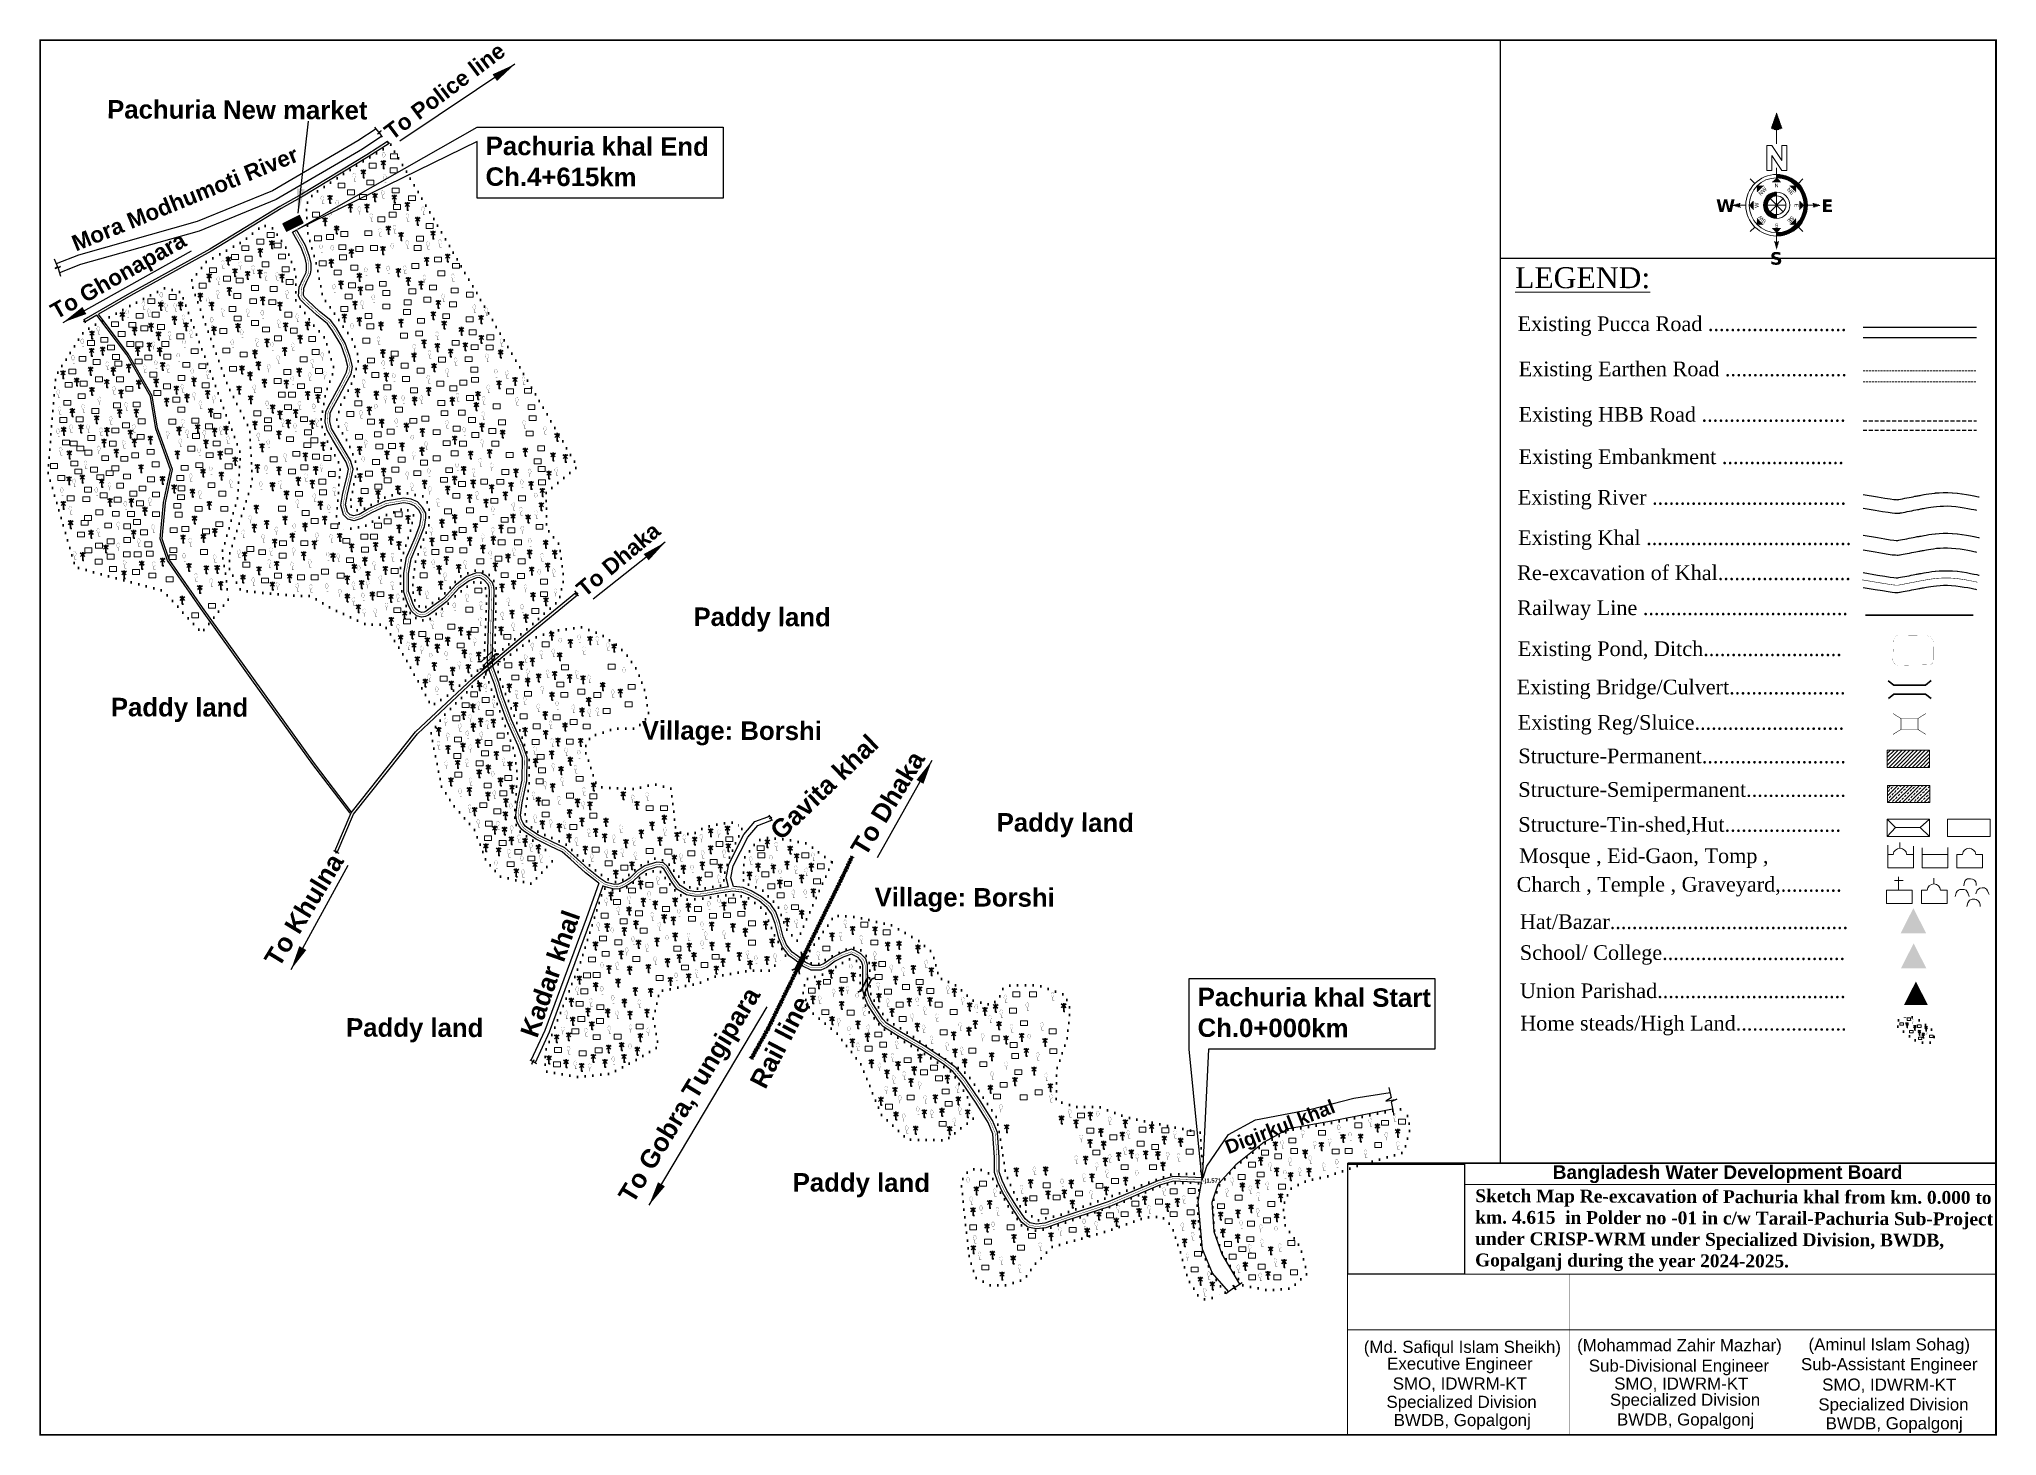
# Model space of a CAD drawing. Header units: millimetres. Extents: x 103 to 27816, y -170541 to -48.
# Drawn here: x 22781 to 27816, y -170541 to -166951 of the extents above; entities outside this region: 3.
import ezdxf
from ezdxf.enums import TextEntityAlignment as Align

# ---------------------------------------------------------------- set-up
doc = ezdxf.new("R2010")
doc.units = ezdxf.units.MM
doc.header["$MEASUREMENT"] = 0
for name, pattern in [('ACAD_ISO02W100', [15, 12, -3]), ('CENTERX2', [4, 2.5, -0.5, 0.5, -0.5]), ('DASHED', [0.75, 0.5, -0.25]), ('DASHED2', [0.375, 0.25, -0.125]), ('DOT2', [0.125, 0, -0.125]), ('HIDDENX2', [0.75, 0.5, -0.25]), ('PHANTOM2', [1.25, 0.625, -0.125, 0.125, -0.125, 0.125, -0.125])]:
    doc.linetypes.add(name, pattern=pattern)
for name, color, linetype, lineweight in [('Bazar', 97, 'Continuous', 15), ('Bridge or Culvert', 7, 'Continuous', 25), ('Church', 170, 'Continuous', 9), ('Earthan Road', 7, 'DASHED2', 9), ('Eid-Gah', 170, 'Continuous', 9), ('Existing Str', 7, 'PHANTOM2', 35), ('existing-profile', 5, 'ACAD_ISO02W100', 25), ('FRAM', 7, 'Continuous', 50), ('Graveyard', 40, 'Continuous', 9), ('HOUSE', 144, 'Continuous', 18), ('line', 10, 'Continuous', 9), ('Mosque', 170, 'Continuous', 9), ('OUTLINE', 7, 'Continuous', 15), ('p2', 32, 'Continuous', 15), ('PL', 7, 'Continuous', 15), ('Pond or Ditch', 7, 'Continuous', 9), ('PUCCA ROAD', 1, 'Continuous', 30), ('Rail Line', 14, 'TRACKS', 35), ('Temple', 170, 'Continuous', 9), ('Tomb', 170, 'Continuous', 9), ('Union', 7, 'Continuous', 15)]:
    doc.layers.add(name, color=color, linetype=linetype, lineweight=lineweight)
for name, color, linetype in [('boundary', 7, 'Continuous'), ('Earthen Emb', 42, 'Continuous'), ('Embankment', 6, 'DASHED'), ('HBB_BFS Road', 7, 'DASHED2'), ('Home Stead', 151, 'Continuous'), ('Khal', 4, 'Continuous'), ('RIVER', 150, 'Continuous'), ('TEXT', 5, 'Continuous'), ('Trees', 77, 'Continuous')]:
    doc.layers.add(name, color=color, linetype=linetype)
doc.styles.add('AR', font='arial.ttf', dxfattribs={"height": 450})
doc.styles.add('b', font='times.ttf')
doc.styles.add('LEG', font='romantic.ttf')
doc.styles.add('Romans', font='arial.ttf')
doc.styles.get("Standard").update_dxf_attribs({"font": 'arial.ttf'})
doc.styles.add('sum', font='arialbd.ttf')
doc.linetypes.add('TRACKS', pattern='A,0.15,[130,ltypeshp.shx,S=0.25,R=0,X=0,Y=0],0.15', length=0.3)
doc.dimstyles.get("Standard").update_dxf_attribs({"dimtxt": 0.18, "dimasz": 0.18, "dimexe": 0.18, "dimexo": 0.0625, "dimgap": 0.09, "dimtad": 0, "dimtih": 1, "dimtoh": 1, "dimdec": 4, "dimzin": 0, "dimdsep": 46, "dimtxsty": 'Standard', "dimblk": 'DATUMBLANK', "dimcen": 0.09, "dimadec": 0, "dimazin": 0, "dimtfac": 1, "dimtdec": 4, "dimtofl": 0, "dimtmove": 0, "dimatfit": 3, "dimfxl": 1, "dimtolj": 1, "dimtzin": 0, "dimarcsym": 0})
picture_1 = doc.add_image_def('image1.png', size_in_pixel=(204, 192))
pattern_1 = [(360, (26.19663, 31.512), (2e-14, 0.2822134), [])]
pattern_2 = [(360, (26.19663, 27.11894), (2e-14, 0.2822134), [])]
pattern_3 = [(180, (26.19663, 27.11894), (2e-14, 0.2822134), [])]
pattern_4 = [(45, (26.19663, 27.11894), (-0.199555, 0.199555), [])]
pattern_5 = [(90, (26.19663, 27.11894), (-0.2822134, 2e-14), [])]
pattern_6 = [(135, (26.19663, 27.11894), (-0.199555, -0.199555), [])]
pattern_7 = [(180, (26.19663, 27.11894), (-2e-14, -0.2822134), [])]
pattern_8 = [(225, (26.19663, 27.11894), (0.199555, -0.199555), [])]
pattern_9 = [(270, (26.19663, 27.11894), (0.2822134, -2e-14), [])]
pattern_10 = [(315, (26.19663, 27.11894), (0.199555, 0.199555), [])]

msp = doc.modelspace()

# ---------------------------------------------------------------- texts
at = {"layer": 'Embankment', "ltscale": 0.1, "char_height": 0.18, "attachment_point": 1}
for insert in [(103.2, -47.9), (103.2, -48.2), (103.4, -48.2)]:
    msp.add_mtext('\\A1;', dxfattribs=dict(at, insert=insert))
at = {"layer": 'FRAM', "linetype": 'Continuous', "lineweight": -3, "style": 'AR'}
for s, p in [('(Md. Safiqul Islam Sheikh)   ', (26459.1, -170327.7)), ('(Mohammad Zahir Mazhar)      ', (27035.5, -170323.3)), ('(Aminul Islam Sohag)     ', (27569.1, -170321.3)), ('Executive Engineer     ', (26464.7, -170370.7)), ('Sub-Divisional Engineer       ', (27040.2, -170375.9)), ('Sub-Assistant Engineer      ', (27575.1, -170372.1)), ('SMO, IDWRM-KT     ', (26464.7, -170421.9)), ('Specialized Division     ', (27043.9, -170463.6)), ('SMO, IDWRM-KT      ', (27040.2, -170422)), ('SMO, IDWRM-KT      ', (27575.1, -170424.6)), ('Specialized Division     ', (26469.1, -170469)), ('BWDB, Gopalgonj     ', (27045.3, -170514.3)), ('Specialized Division     ', (27579.9, -170475.6)), ('BWDB, Gopalgonj     ', (26470.9, -170515.8)), ('BWDB, Gopalgonj     ', (27581.8, -170524.1))]:
    msp.add_text(s, height=31.107, dxfattribs=at).set_placement(p, align=Align.CENTER)
at = {"layer": 'OUTLINE', "style": 'LEG'}
msp.add_text('%%ULEGEND:', height=53.82, dxfattribs=at).set_placement((26576.4, -167590.5))
at = {"layer": 'OUTLINE', "ltscale": 0.1, "style": 'b'}
for s, p in [('Railway Line .....................................', (26582.1, -168431)), (' Existing Reg/Sluice...........................', (26569.2, -168725.7)), ('Structure-Permanent..........................', (26584.9, -168811.9)), ('Structure-Semipermanent..................', (26584.9, -168898.2)), ('Structure-Tin-shed,Hut.....................', (26584.9, -168988)), ('Mosque , Eid-Gaon, Tomp ,', (26586.9, -169068.6)), ('Charch , Temple , Graveyard,........... ', (26580.5, -169142)), ('Home steads/High Land....................', (26589.8, -169498.9))]:
    msp.add_text(s, height=37.754, dxfattribs=at).set_placement(p)
at = {"layer": 'OUTLINE', "ltscale": 0.1, "char_height": 37.754, "width": 1761.581, "attachment_point": 1, "style": 'b'}
for s, insert in [('Existing Pucca Road .........................', (26583.1, -167663.1)), ('Existing Earthen Road ......................', (26585.7, -167779.2)), ('Existing HBB Road ..........................', (26585.7, -167896.2)), ('Existing Embankment ......................', (26585.7, -168005)), (' Existing River ...................................', (26569.4, -168109.4)), ('Existing Khal .....................................', (26584.3, -168213.1)), ('Re-excavation of Khal........................', (26581.7, -168303.2)), (' Existing Pond, Ditch.........................', (26569.3, -168498.5)), (' Existing Bridge/Culvert.....................', (26566.5, -168597)), ('Hat/Bazar...........................................', (26588.9, -169200.2)), ('School/ College.................................', (26588.9, -169279.7)), ('Union Parishad..................................', (26588.9, -169377.8))]:
    msp.add_mtext(s, dxfattribs=dict(at, insert=insert))
at = {"layer": 'TEXT', "color": 7, "style": 'sum'}
for s, p in [('Pachuria New market', (22955.4, -167154.4)), ('Village: Borshi', (24330.3, -168750.8)), ('Village: Borshi', (24929.3, -169179.2))]:
    msp.add_text(s, height=47.386, rotation=359.7933, dxfattribs=at).set_placement(p)
at = {"layer": 'TEXT', "color": 7, "lineweight": 25, "style": 'sum'}
msp.add_text('(-)1.571', height=10.81, rotation=359.7933, dxfattribs=at).set_placement((25767.7, -169889.9))
at = {"layer": 'TEXT', "color": 7, "style": 'sum'}
msp.add_text('Bangladesh Water Development Board', height=34.897, rotation=0.0165, dxfattribs=at).set_placement((27123.2, -169880.4), align=Align.CENTER)
at = {"layer": 'TEXT', "color": 7, "attachment_point": 1, "style": 'sum'}
for s, insert, char_height, width, rotation in [('To Police line', (23663.6, -167178.9), 41.073, 795.064, 37.0172), ('Pachuria khal End\\PCh.4+615km', (23929.2, -167201), 47.386, 917.271, 359.7933), ('Mora Modhumoti River', (22859.9, -167458.5), 41.073, 795.064, 22.0904), ('To Ghonapara', (22804.6, -167636), 41.073, 795.064, 29.5499), ('To Dhaka ', (24157.8, -168355.2), 41.07, 795.064, 39.9068), ('Paddy land ', (24463.6, -168411.4), 47.386, 917.271, 359.7933), ('Paddy land ', (22965.2, -168643.6), 47.386, 917.271, 359.7933), ('Gavita khal', (24655.8, -168978.1), 47.386, 530.043, 43.8264), ('To Dhaka ', (24865.2, -169029.5), 47.39, 795.064, 58.6063), ('Paddy land ', (25243.3, -168939.9), 47.386, 917.271, 359.7933), ('To Khulna', (23357, -169314.7), 47.39, 795.064, 58.6063), ('Kadar khal', (24016.6, -169504.9), 47.39, 530.043, 70.6633), ('To Gobra,Tungipara ', (24267.4, -169921.9), 47.386, 795.064, 58.6063), ('Rail line ', (24606.3, -169630.4), 47.39, 530.043, 62.4929), ('Pachuria khal Start\\PCh.0+000km', (25760.4, -169388.8), 47.386, 917.271, 359.7933), ('Paddy land ', (23570.1, -169467.1), 47.386, 917.271, 359.7933), ('Digirkul khal', (25826.3, -169784), 35.596, 689.056, 21.3578), ('Paddy land ', (24718.8, -169865.4), 47.386, 917.271, 359.7933), ('{\\fTimes New Roman|b1|i0|c161|p18;Sketch Map \\fTimes New Roman|b1|i0|c0|p18;Re-excavation of Pachuria khal from km. 0.000 to km. 4.615  in Polder no -01 in c/w Tarail-Pachuria Sub-Project under CRISP-WRM under Specialized Division, BWDB, Gopalganj during the year 2024-2025.}', (26474.4, -169907.1), 33, 1339.004, 359.7933)]:
    msp.add_mtext(s, dxfattribs=dict(at, insert=insert, char_height=char_height, width=width, rotation=rotation))

# ---------------------------------------------------------------- blocks, each defined once
blk = doc.blocks.new('A$C5FE22593')
h = blk.add_hatch()
h.set_pattern_fill('_USER', color=11, scale=0.282213, style=0, pattern_type=0)
h.set_pattern_definition(pattern_1)
h.paths.add_polyline_path([(26.2, 66.79), (23.84, 60.2), (26.2, 59.26), (28.55, 60.2)])
h = blk.add_hatch()
h.set_pattern_fill('_USER', color=11, scale=0.282213, style=0, pattern_type=0)
h.set_pattern_definition(pattern_1)
h.paths.add_polyline_path([(26.2, 66.79), (23.84, 60.2), (26.2, 59.26), (28.55, 60.2)])
h = blk.add_hatch()
h.set_pattern_fill('_USER', color=11, scale=0.282213, style=0, pattern_type=0)
h.set_pattern_definition(pattern_1)
h.paths.add_polyline_path([(26.2, 66.79), (23.84, 60.2), (26.2, 59.26), (28.55, 60.2)])
h = blk.add_hatch()
h.set_pattern_fill('_USER', color=11, scale=0.282213, style=0, pattern_type=0)
h.set_pattern_definition(pattern_1)
h.paths.add_polyline_path([(26.2, 66.79), (23.84, 60.2), (26.2, 59.26), (28.55, 60.2)])
h = blk.add_hatch()
h.set_pattern_fill('_USER', color=11, scale=0.282213, angle=135, style=0, pattern_type=0)
h.set_pattern_definition(pattern_6)
h.paths.add_polyline_path([(20.54, 35.43), (17.88, 35.43), (17.88, 32.77)])
h = blk.add_hatch()
h.set_pattern_fill('_USER', color=11, scale=0.282213, angle=135, style=0, pattern_type=0)
h.set_pattern_definition(pattern_6)
h.paths.add_polyline_path([(20.54, 35.43), (17.88, 35.43), (17.88, 32.77)])
h = blk.add_hatch()
h.set_pattern_fill('_USER', color=11, scale=0.282213, angle=135, style=0, pattern_type=0)
h.set_pattern_definition(pattern_6)
h.paths.add_polyline_path([(20.54, 35.43), (17.88, 35.43), (17.88, 32.77)])
h = blk.add_hatch()
h.set_pattern_fill('_USER', color=11, scale=0.282213, angle=135, style=0, pattern_type=0)
h.set_pattern_definition(pattern_6)
h.paths.add_polyline_path([(20.54, 35.43), (17.88, 35.43), (17.88, 32.77)])
h = blk.add_hatch(color=11)
h.paths.add_polyline_path([(26.2, 15.36), (26.2, 13.92, 1), (26.2, 40.32), (26.2, 38.88, -1)])
h.paths.add_polyline_path([(26.2, 31.11), (26.2, 32.76, 1), (26.2, 21.47), (26.2, 23.13, -1)])
h = blk.add_hatch(color=11)
h.paths.add_polyline_path([(26.2, 15.36), (26.2, 13.92, 1), (26.2, 40.32), (26.2, 38.88, -1)])
h.paths.add_polyline_path([(26.2, 31.11), (26.2, 32.76, 1), (26.2, 21.47), (26.2, 23.13, -1)])
h = blk.add_hatch(color=11)
h.paths.add_polyline_path([(26.2, 15.36), (26.2, 13.92, 1), (26.2, 40.32), (26.2, 38.88, -1)])
h.paths.add_polyline_path([(26.2, 31.11), (26.2, 32.76, 1), (26.2, 21.47), (26.2, 23.13, -1)])
h = blk.add_hatch(color=11)
h.paths.add_polyline_path([(26.2, 15.36), (26.2, 13.92, 1), (26.2, 40.32), (26.2, 38.88, -1)])
h.paths.add_polyline_path([(26.2, 31.11), (26.2, 32.76, 1), (26.2, 21.47), (26.2, 23.13, -1)])
h = blk.add_hatch()
h.set_pattern_fill('_USER', color=11, scale=0.282213, angle=90, style=0, pattern_type=0)
h.set_pattern_definition(pattern_5)
h.paths.add_polyline_path([(28.08, 37), (26.2, 38.88), (24.32, 37)])
h = blk.add_hatch()
h.set_pattern_fill('_USER', color=11, scale=0.282213, angle=90, style=0, pattern_type=0)
h.set_pattern_definition(pattern_5)
h.paths.add_polyline_path([(28.08, 37), (26.2, 38.88), (24.32, 37)])
h = blk.add_hatch()
h.set_pattern_fill('_USER', color=11, scale=0.282213, angle=90, style=0, pattern_type=0)
h.set_pattern_definition(pattern_5)
h.paths.add_polyline_path([(28.08, 37), (26.2, 38.88), (24.32, 37)])
h = blk.add_hatch()
h.set_pattern_fill('_USER', color=11, scale=0.282213, angle=90, style=0, pattern_type=0)
h.set_pattern_definition(pattern_5)
h.paths.add_polyline_path([(28.08, 37), (26.2, 38.88), (24.32, 37)])
h = blk.add_hatch()
h.set_pattern_fill('_USER', color=11, scale=0.282213, style=0, pattern_type=0)
h.set_pattern_definition(pattern_2)
h.paths.add_polyline_path([(39.4, 27.12, 0.414214), (26.2, 40.32), (26.2, 38.88, -0.414214), (37.96, 27.12, -0.414214), (26.2, 15.36), (26.2, 13.92, 0.414214)])
h = blk.add_hatch()
h.set_pattern_fill('_USER', color=11, scale=0.282213, style=0, pattern_type=0)
h.set_pattern_definition(pattern_2)
h.paths.add_polyline_path([(39.4, 27.12, 0.414214), (26.2, 40.32), (26.2, 38.88, -0.414214), (37.96, 27.12, -0.414214), (26.2, 15.36), (26.2, 13.92, 0.414214)])
h = blk.add_hatch()
h.set_pattern_fill('_USER', color=11, scale=0.282213, style=0, pattern_type=0)
h.set_pattern_definition(pattern_2)
h.paths.add_polyline_path([(39.4, 27.12, 0.414214), (26.2, 40.32), (26.2, 38.88, -0.414214), (37.96, 27.12, -0.414214), (26.2, 15.36), (26.2, 13.92, 0.414214)])
h = blk.add_hatch()
h.set_pattern_fill('_USER', color=11, scale=0.282213, style=0, pattern_type=0)
h.set_pattern_definition(pattern_2)
h.paths.add_polyline_path([(39.4, 27.12, 0.414214), (26.2, 40.32), (26.2, 38.88, -0.414214), (37.96, 27.12, -0.414214), (26.2, 15.36), (26.2, 13.92, 0.414214)])
h = blk.add_hatch()
h.set_pattern_fill('_USER', color=11, scale=0.282213, angle=45, style=0, pattern_type=0)
h.set_pattern_definition(pattern_4)
h.paths.add_polyline_path([(34.51, 32.77), (34.51, 35.43), (31.85, 35.43)])
h = blk.add_hatch()
h.set_pattern_fill('_USER', color=11, scale=0.282213, angle=45, style=0, pattern_type=0)
h.set_pattern_definition(pattern_4)
h.paths.add_polyline_path([(34.51, 32.77), (34.51, 35.43), (31.85, 35.43)])
h = blk.add_hatch()
h.set_pattern_fill('_USER', color=11, scale=0.282213, angle=45, style=0, pattern_type=0)
h.set_pattern_definition(pattern_4)
h.paths.add_polyline_path([(34.51, 32.77), (34.51, 35.43), (31.85, 35.43)])
h = blk.add_hatch()
h.set_pattern_fill('_USER', color=11, scale=0.282213, angle=45, style=0, pattern_type=0)
h.set_pattern_definition(pattern_4)
h.paths.add_polyline_path([(34.51, 32.77), (34.51, 35.43), (31.85, 35.43)])
h = blk.add_hatch()
h.set_pattern_fill('_USER', color=11, scale=0.282213, style=0, pattern_type=0)
h.set_pattern_definition(pattern_3)
h.paths.add_polyline_path([(10.67, 26.18), (10.2, 27.12), (10.67, 28.06), (7.38, 27.12)])
h = blk.add_hatch()
h.set_pattern_fill('_USER', color=11, scale=0.282213, style=0, pattern_type=0)
h.set_pattern_definition(pattern_3)
h.paths.add_polyline_path([(10.67, 26.18), (10.2, 27.12), (10.67, 28.06), (7.38, 27.12)])
h = blk.add_hatch()
h.set_pattern_fill('_USER', color=11, scale=0.282213, style=0, pattern_type=0)
h.set_pattern_definition(pattern_3)
h.paths.add_polyline_path([(10.67, 26.18), (10.2, 27.12), (10.67, 28.06), (7.38, 27.12)])
h = blk.add_hatch()
h.set_pattern_fill('_USER', color=11, scale=0.282213, style=0, pattern_type=0)
h.set_pattern_definition(pattern_3)
h.paths.add_polyline_path([(10.67, 26.18), (10.2, 27.12), (10.67, 28.06), (7.38, 27.12)])
h = blk.add_hatch()
h.set_pattern_fill('_USER', color=11, scale=0.282213, angle=180, style=0, pattern_type=0)
h.set_pattern_definition(pattern_7)
h.paths.add_polyline_path([(16.32, 29), (14.44, 27.12), (16.32, 25.24)])
h = blk.add_hatch()
h.set_pattern_fill('_USER', color=11, scale=0.282213, angle=180, style=0, pattern_type=0)
h.set_pattern_definition(pattern_7)
h.paths.add_polyline_path([(16.32, 29), (14.44, 27.12), (16.32, 25.24)])
h = blk.add_hatch()
h.set_pattern_fill('_USER', color=11, scale=0.282213, angle=180, style=0, pattern_type=0)
h.set_pattern_definition(pattern_7)
h.paths.add_polyline_path([(16.32, 29), (14.44, 27.12), (16.32, 25.24)])
h = blk.add_hatch()
h.set_pattern_fill('_USER', color=11, scale=0.282213, angle=180, style=0, pattern_type=0)
h.set_pattern_definition(pattern_7)
h.paths.add_polyline_path([(16.32, 29), (14.44, 27.12), (16.32, 25.24)])
h = blk.add_hatch()
h.set_pattern_fill('_USER', color=11, scale=0.282213, style=0, pattern_type=0)
h.set_pattern_definition(pattern_2)
h.paths.add_polyline_path([(26.2, 31.11), (26.2, 32.76, 0.414214), (20.55, 27.12, 0.414214), (26.2, 21.47), (26.2, 23.13, -0.414214), (22.21, 27.12, -0.414214)])
h = blk.add_hatch()
h.set_pattern_fill('_USER', color=11, scale=0.282213, style=0, pattern_type=0)
h.set_pattern_definition(pattern_2)
h.paths.add_polyline_path([(26.2, 31.11), (26.2, 32.76, 0.414214), (20.55, 27.12, 0.414214), (26.2, 21.47), (26.2, 23.13, -0.414214), (22.21, 27.12, -0.414214)])
h = blk.add_hatch()
h.set_pattern_fill('_USER', color=11, scale=0.282213, style=0, pattern_type=0)
h.set_pattern_definition(pattern_2)
h.paths.add_polyline_path([(26.2, 31.11), (26.2, 32.76, 0.414214), (20.55, 27.12, 0.414214), (26.2, 21.47), (26.2, 23.13, -0.414214), (22.21, 27.12, -0.414214)])
h = blk.add_hatch()
h.set_pattern_fill('_USER', color=11, scale=0.282213, style=0, pattern_type=0)
h.set_pattern_definition(pattern_2)
h.paths.add_polyline_path([(26.2, 31.11), (26.2, 32.76, 0.414214), (20.55, 27.12, 0.414214), (26.2, 21.47), (26.2, 23.13, -0.414214), (22.21, 27.12, -0.414214)])
h = blk.add_hatch()
h.set_pattern_fill('_USER', color=11, scale=0.282213, style=0, pattern_type=0)
h.set_pattern_definition(pattern_2)
h.paths.add_polyline_path([(36.07, 29), (36.07, 25.24), (37.96, 27.12)])
h = blk.add_hatch()
h.set_pattern_fill('_USER', color=11, scale=0.282213, style=0, pattern_type=0)
h.set_pattern_definition(pattern_2)
h.paths.add_polyline_path([(36.07, 29), (36.07, 25.24), (37.96, 27.12)])
h = blk.add_hatch()
h.set_pattern_fill('_USER', color=11, scale=0.282213, style=0, pattern_type=0)
h.set_pattern_definition(pattern_2)
h.paths.add_polyline_path([(36.07, 29), (36.07, 25.24), (37.96, 27.12)])
h = blk.add_hatch()
h.set_pattern_fill('_USER', color=11, scale=0.282213, style=0, pattern_type=0)
h.set_pattern_definition(pattern_2)
h.paths.add_polyline_path([(36.07, 29), (36.07, 25.24), (37.96, 27.12)])
h = blk.add_hatch()
h.set_pattern_fill('_USER', color=11, scale=0.282213, style=0, pattern_type=0)
h.set_pattern_definition(pattern_2)
h.paths.add_polyline_path([(45.01, 27.12), (41.72, 28.06), (42.19, 27.12), (41.72, 26.18)])
h = blk.add_hatch()
h.set_pattern_fill('_USER', color=11, scale=0.282213, style=0, pattern_type=0)
h.set_pattern_definition(pattern_2)
h.paths.add_polyline_path([(45.01, 27.12), (41.72, 28.06), (42.19, 27.12), (41.72, 26.18)])
h = blk.add_hatch()
h.set_pattern_fill('_USER', color=11, scale=0.282213, style=0, pattern_type=0)
h.set_pattern_definition(pattern_2)
h.paths.add_polyline_path([(45.01, 27.12), (41.72, 28.06), (42.19, 27.12), (41.72, 26.18)])
h = blk.add_hatch()
h.set_pattern_fill('_USER', color=11, scale=0.282213, style=0, pattern_type=0)
h.set_pattern_definition(pattern_2)
h.paths.add_polyline_path([(45.01, 27.12), (41.72, 28.06), (42.19, 27.12), (41.72, 26.18)])
h = blk.add_hatch()
h.set_pattern_fill('_USER', color=11, scale=0.282213, angle=-135, style=0, pattern_type=0)
h.set_pattern_definition(pattern_8)
h.paths.add_polyline_path([(17.88, 21.46), (17.88, 18.8), (20.54, 18.8)])
h = blk.add_hatch()
h.set_pattern_fill('_USER', color=11, scale=0.282213, angle=-135, style=0, pattern_type=0)
h.set_pattern_definition(pattern_8)
h.paths.add_polyline_path([(17.88, 21.46), (17.88, 18.8), (20.54, 18.8)])
h = blk.add_hatch()
h.set_pattern_fill('_USER', color=11, scale=0.282213, angle=-135, style=0, pattern_type=0)
h.set_pattern_definition(pattern_8)
h.paths.add_polyline_path([(17.88, 21.46), (17.88, 18.8), (20.54, 18.8)])
h = blk.add_hatch()
h.set_pattern_fill('_USER', color=11, scale=0.282213, angle=-135, style=0, pattern_type=0)
h.set_pattern_definition(pattern_8)
h.paths.add_polyline_path([(17.88, 21.46), (17.88, 18.8), (20.54, 18.8)])
h = blk.add_hatch()
h.set_pattern_fill('_USER', color=11, scale=0.282213, angle=-90, style=0, pattern_type=0)
h.set_pattern_definition(pattern_9)
h.paths.add_polyline_path([(24.32, 17.24), (26.2, 15.36), (28.08, 17.24)])
h = blk.add_hatch()
h.set_pattern_fill('_USER', color=11, scale=0.282213, angle=-90, style=0, pattern_type=0)
h.set_pattern_definition(pattern_9)
h.paths.add_polyline_path([(24.32, 17.24), (26.2, 15.36), (28.08, 17.24)])
h = blk.add_hatch()
h.set_pattern_fill('_USER', color=11, scale=0.282213, angle=-90, style=0, pattern_type=0)
h.set_pattern_definition(pattern_9)
h.paths.add_polyline_path([(24.32, 17.24), (26.2, 15.36), (28.08, 17.24)])
h = blk.add_hatch()
h.set_pattern_fill('_USER', color=11, scale=0.282213, angle=-90, style=0, pattern_type=0)
h.set_pattern_definition(pattern_9)
h.paths.add_polyline_path([(24.32, 17.24), (26.2, 15.36), (28.08, 17.24)])
h = blk.add_hatch()
h.set_pattern_fill('_USER', color=11, scale=0.282213, angle=-45, style=0, pattern_type=0)
h.set_pattern_definition(pattern_10)
h.paths.add_polyline_path([(31.85, 18.8), (34.51, 18.8), (34.51, 21.46)])
h = blk.add_hatch()
h.set_pattern_fill('_USER', color=11, scale=0.282213, angle=-45, style=0, pattern_type=0)
h.set_pattern_definition(pattern_10)
h.paths.add_polyline_path([(31.85, 18.8), (34.51, 18.8), (34.51, 21.46)])
h = blk.add_hatch()
h.set_pattern_fill('_USER', color=11, scale=0.282213, angle=-45, style=0, pattern_type=0)
h.set_pattern_definition(pattern_10)
h.paths.add_polyline_path([(31.85, 18.8), (34.51, 18.8), (34.51, 21.46)])
h = blk.add_hatch()
h.set_pattern_fill('_USER', color=11, scale=0.282213, angle=-45, style=0, pattern_type=0)
h.set_pattern_definition(pattern_10)
h.paths.add_polyline_path([(31.85, 18.8), (34.51, 18.8), (34.51, 21.46)])
h = blk.add_hatch()
h.set_pattern_fill('_USER', color=11, scale=0.282213, style=0, pattern_type=0)
h.set_pattern_definition(pattern_2)
h.paths.add_polyline_path([(27.14, 11.6), (26.2, 11.13), (25.26, 11.6), (26.2, 8.3)])
h = blk.add_hatch()
h.set_pattern_fill('_USER', color=11, scale=0.282213, style=0, pattern_type=0)
h.set_pattern_definition(pattern_2)
h.paths.add_polyline_path([(27.14, 11.6), (26.2, 11.13), (25.26, 11.6), (26.2, 8.3)])
h = blk.add_hatch()
h.set_pattern_fill('_USER', color=11, scale=0.282213, style=0, pattern_type=0)
h.set_pattern_definition(pattern_2)
h.paths.add_polyline_path([(27.14, 11.6), (26.2, 11.13), (25.26, 11.6), (26.2, 8.3)])
h = blk.add_hatch()
h.set_pattern_fill('_USER', color=11, scale=0.282213, style=0, pattern_type=0)
h.set_pattern_definition(pattern_2)
h.paths.add_polyline_path([(27.14, 11.6), (26.2, 11.13), (25.26, 11.6), (26.2, 8.3)])
at = {"color": 11}
for p, q in [((26.2, 53.5), (26.2, 59.26)), ((26.2, 53.5), (26.2, 59.26)), ((26.2, 53.5), (26.2, 59.26)), ((26.2, 53.5), (26.2, 59.26)), ((26.2, 40.32), (26.2, 43.11)), ((26.2, 40.32), (26.2, 43.11)), ((26.2, 40.32), (26.2, 43.11)), ((26.2, 40.32), (26.2, 43.11)), ((16.86, 36.46), (14.89, 38.43)), ((16.86, 36.46), (14.89, 38.43)), ((16.86, 36.46), (14.89, 38.43)), ((16.86, 36.46), (14.89, 38.43)), ((26.2, 40.32), (26.2, 38.88)), ((26.2, 40.32), (26.2, 38.88)), ((26.2, 40.32), (26.2, 38.88)), ((26.2, 40.32), (26.2, 38.88)), ((35.53, 36.46), (37.5, 38.43)), ((35.53, 36.46), (37.5, 38.43)), ((35.53, 36.46), (37.5, 38.43)), ((35.53, 36.46), (37.5, 38.43)), ((12.99, 27.12), (10.2, 27.12)), ((12.99, 27.12), (10.2, 27.12)), ((12.99, 27.12), (10.2, 27.12)), ((12.99, 27.12), (10.2, 27.12)), ((22.21, 27.12), (30.19, 27.12)), ((30.19, 27.12), (22.21, 27.12)), ((22.21, 27.12), (30.19, 27.12)), ((30.19, 27.12), (22.21, 27.12)), ((22.21, 27.12), (30.19, 27.12)), ((30.19, 27.12), (22.21, 27.12)), ((22.21, 27.12), (30.19, 27.12)), ((30.19, 27.12), (22.21, 27.12)), ((23.37, 24.3), (29.02, 29.94)), ((29.02, 24.3), (23.37, 29.94)), ((29.02, 29.94), (23.37, 24.3)), ((23.37, 29.94), (29.02, 24.3)), ((23.37, 24.3), (29.02, 29.94)), ((29.02, 24.3), (23.37, 29.94)), ((29.02, 29.94), (23.37, 24.3)), ((23.37, 29.94), (29.02, 24.3)), ((23.37, 24.3), (29.02, 29.94)), ((29.02, 24.3), (23.37, 29.94)), ((29.02, 29.94), (23.37, 24.3)), ((23.37, 29.94), (29.02, 24.3)), ((23.37, 24.3), (29.02, 29.94)), ((29.02, 24.3), (23.37, 29.94)), ((29.02, 29.94), (23.37, 24.3)), ((23.37, 29.94), (29.02, 24.3)), ((26.2, 31.11), (26.2, 32.76)), ((26.2, 31.11), (26.2, 32.76)), ((26.2, 31.11), (26.2, 32.76)), ((26.2, 31.11), (26.2, 32.76)), ((26.2, 23.13), (26.2, 31.11)), ((26.2, 31.11), (26.2, 23.13)), ((26.2, 23.13), (26.2, 31.11)), ((26.2, 31.11), (26.2, 23.13)), ((26.2, 23.13), (26.2, 31.11)), ((26.2, 31.11), (26.2, 23.13)), ((26.2, 23.13), (26.2, 31.11)), ((26.2, 31.11), (26.2, 23.13)), ((39.4, 27.12), (42.19, 27.12)), ((39.4, 27.12), (42.19, 27.12)), ((39.4, 27.12), (42.19, 27.12)), ((39.4, 27.12), (42.19, 27.12)), ((16.86, 17.78), (14.89, 15.81)), ((16.86, 17.78), (14.89, 15.81)), ((16.86, 17.78), (14.89, 15.81)), ((16.86, 17.78), (14.89, 15.81)), ((26.2, 23.13), (26.2, 21.47)), ((26.2, 23.13), (26.2, 21.47)), ((26.2, 23.13), (26.2, 21.47)), ((26.2, 23.13), (26.2, 21.47)), ((35.53, 17.78), (37.5, 15.81)), ((35.53, 17.78), (37.5, 15.81)), ((35.53, 17.78), (37.5, 15.81)), ((35.53, 17.78), (37.5, 15.81)), ((26.2, 13.92), (26.2, 15.36)), ((26.2, 13.92), (26.2, 15.36)), ((26.2, 13.92), (26.2, 15.36)), ((26.2, 13.92), (26.2, 15.36)), ((26.2, 13.92), (26.2, 11.13)), ((26.2, 13.92), (26.2, 11.13)), ((26.2, 13.92), (26.2, 11.13)), ((26.2, 13.92), (26.2, 11.13))]:
    blk.add_line(p, q, dxfattribs=at)
at = {"color": 1}
for p, q in [((22.03, 52.68), (24.16, 52.68)), ((22.03, 42.01), (22.03, 52.68)), ((22.03, 52.68), (24.16, 52.68)), ((22.03, 42.01), (22.03, 52.68)), ((22.03, 52.68), (24.16, 52.68)), ((22.03, 42.01), (22.03, 52.68)), ((22.03, 52.68), (24.16, 52.68)), ((22.03, 42.01), (22.03, 52.68)), ((24.16, 52.68), (28.43, 46.28)), ((24.16, 52.68), (28.43, 46.28)), ((24.16, 52.68), (28.43, 46.28)), ((24.16, 52.68), (28.43, 46.28)), ((28.43, 52.68), (30.56, 52.68)), ((28.43, 46.28), (28.43, 52.68)), ((28.43, 52.68), (30.56, 52.68)), ((28.43, 46.28), (28.43, 52.68)), ((28.43, 52.68), (30.56, 52.68)), ((28.43, 46.28), (28.43, 52.68)), ((28.43, 52.68), (30.56, 52.68)), ((28.43, 46.28), (28.43, 52.68)), ((30.56, 52.68), (30.56, 42.01)), ((30.56, 52.68), (30.56, 42.01)), ((30.56, 52.68), (30.56, 42.01)), ((30.56, 52.68), (30.56, 42.01)), ((24.16, 42.01), (22.03, 42.01)), ((24.16, 42.01), (22.03, 42.01)), ((24.16, 42.01), (22.03, 42.01)), ((24.16, 42.01), (22.03, 42.01)), ((24.16, 48.41), (24.16, 42.01)), ((28.43, 42.01), (24.16, 48.41)), ((24.16, 48.41), (24.16, 42.01)), ((28.43, 42.01), (24.16, 48.41)), ((24.16, 48.41), (24.16, 42.01)), ((28.43, 42.01), (24.16, 48.41)), ((24.16, 48.41), (24.16, 42.01)), ((28.43, 42.01), (24.16, 48.41)), ((30.56, 42.01), (28.43, 42.01)), ((30.56, 42.01), (28.43, 42.01)), ((30.56, 42.01), (28.43, 42.01)), ((30.56, 42.01), (28.43, 42.01))]:
    blk.add_line(p, q, dxfattribs=at)
at = {"color": 11}
for radius in [13.2, 13.2, 13.2, 13.2, 11.76, 11.76, 11.76, 11.76, 5.64, 5.64, 5.64, 5.64, 3.99, 3.99, 3.99, 3.99]:
    blk.add_circle((26.2, 27.12), radius, dxfattribs=at)
for points in [[(26.2, 66.79), (23.84, 60.2), (26.2, 59.26)], [(26.2, 66.79), (23.84, 60.2), (26.2, 59.26)], [(26.2, 66.79), (23.84, 60.2), (26.2, 59.26)], [(26.2, 66.79), (23.84, 60.2), (26.2, 59.26)], [(26.2, 59.26), (28.55, 60.2), (26.2, 66.79)], [(26.2, 59.26), (28.55, 60.2), (26.2, 66.79)], [(26.2, 59.26), (28.55, 60.2), (26.2, 66.79)], [(26.2, 59.26), (28.55, 60.2), (26.2, 66.79)], [(17.88, 35.43), (20.54, 35.43), (17.88, 32.77)], [(17.88, 35.43), (20.54, 35.43), (17.88, 32.77)], [(17.88, 35.43), (20.54, 35.43), (17.88, 32.77)], [(17.88, 35.43), (20.54, 35.43), (17.88, 32.77)], [(26.2, 38.88), (28.08, 37), (24.32, 37)], [(26.2, 38.88), (28.08, 37), (24.32, 37)], [(26.2, 38.88), (28.08, 37), (24.32, 37)], [(26.2, 38.88), (28.08, 37), (24.32, 37)], [(34.51, 35.43), (34.51, 32.77), (31.85, 35.43)], [(34.51, 35.43), (34.51, 32.77), (31.85, 35.43)], [(34.51, 35.43), (34.51, 32.77), (31.85, 35.43)], [(34.51, 35.43), (34.51, 32.77), (31.85, 35.43)], [(7.38, 27.12), (10.67, 28.06), (10.2, 27.12)], [(7.38, 27.12), (10.67, 28.06), (10.2, 27.12)], [(7.38, 27.12), (10.67, 28.06), (10.2, 27.12)], [(7.38, 27.12), (10.67, 28.06), (10.2, 27.12)], [(10.67, 26.18), (10.2, 27.12), (7.38, 27.12)], [(10.67, 26.18), (10.2, 27.12), (7.38, 27.12)], [(10.67, 26.18), (10.2, 27.12), (7.38, 27.12)], [(10.67, 26.18), (10.2, 27.12), (7.38, 27.12)], [(14.44, 27.12), (16.32, 29), (16.32, 25.24)], [(14.44, 27.12), (16.32, 29), (16.32, 25.24)], [(14.44, 27.12), (16.32, 29), (16.32, 25.24)], [(14.44, 27.12), (16.32, 29), (16.32, 25.24)], [(37.96, 27.12), (36.07, 25.24), (36.07, 29)], [(37.96, 27.12), (36.07, 25.24), (36.07, 29)], [(37.96, 27.12), (36.07, 25.24), (36.07, 29)], [(37.96, 27.12), (36.07, 25.24), (36.07, 29)], [(41.72, 28.06), (42.19, 27.12), (45.01, 27.12)], [(41.72, 28.06), (42.19, 27.12), (45.01, 27.12)], [(41.72, 28.06), (42.19, 27.12), (45.01, 27.12)], [(41.72, 28.06), (42.19, 27.12), (45.01, 27.12)], [(45.01, 27.12), (41.72, 26.18), (42.19, 27.12)], [(45.01, 27.12), (41.72, 26.18), (42.19, 27.12)], [(45.01, 27.12), (41.72, 26.18), (42.19, 27.12)], [(45.01, 27.12), (41.72, 26.18), (42.19, 27.12)], [(17.88, 18.8), (17.88, 21.46), (20.54, 18.8)], [(17.88, 18.8), (17.88, 21.46), (20.54, 18.8)], [(17.88, 18.8), (17.88, 21.46), (20.54, 18.8)], [(17.88, 18.8), (17.88, 21.46), (20.54, 18.8)], [(26.2, 15.36), (24.32, 17.24), (28.08, 17.24)], [(26.2, 15.36), (24.32, 17.24), (28.08, 17.24)], [(26.2, 15.36), (24.32, 17.24), (28.08, 17.24)], [(26.2, 15.36), (24.32, 17.24), (28.08, 17.24)], [(34.51, 18.8), (31.85, 18.8), (34.51, 21.46)], [(34.51, 18.8), (31.85, 18.8), (34.51, 21.46)], [(34.51, 18.8), (31.85, 18.8), (34.51, 21.46)], [(34.51, 18.8), (31.85, 18.8), (34.51, 21.46)], [(26.2, 8.3), (25.26, 11.6), (26.2, 11.13)], [(26.2, 8.3), (25.26, 11.6), (26.2, 11.13)], [(26.2, 8.3), (25.26, 11.6), (26.2, 11.13)], [(26.2, 8.3), (25.26, 11.6), (26.2, 11.13)], [(27.14, 11.6), (26.2, 11.13), (26.2, 8.3)], [(27.14, 11.6), (26.2, 11.13), (26.2, 8.3)], [(27.14, 11.6), (26.2, 11.13), (26.2, 8.3)], [(27.14, 11.6), (26.2, 11.13), (26.2, 8.3)]]:
    blk.add_solid(points, dxfattribs=at)
at = {"color": 11, "style": 'Romans'}
for s, height, rotation, p in [('NW', 1.693, 45, (20.81, 32.51)), ('NW', 1.693, 45, (20.81, 32.51)), ('NW', 1.693, 45, (20.81, 32.51)), ('NW', 1.693, 45, (20.81, 32.51)), ('NE', 1.693, 315, (31.57, 32.5)), ('NE', 1.693, 315, (31.57, 32.5)), ('NE', 1.693, 315, (31.57, 32.5)), ('NE', 1.693, 315, (31.57, 32.5)), ('W', 1.69, 90, (18.48, 27.11)), ('W', 1.69, 90, (18.48, 27.11)), ('W', 1.69, 90, (18.48, 27.11)), ('W', 1.69, 90, (18.48, 27.11)), ('E', 1.69, 270, (33.89, 27.05)), ('E', 1.69, 270, (33.89, 27.05)), ('E', 1.69, 270, (33.89, 27.05)), ('E', 1.69, 270, (33.89, 27.05)), ('SW', 1.693, 135, (20.67, 21.59)), ('SW', 1.693, 135, (20.67, 21.59)), ('SW', 1.693, 135, (20.67, 21.59)), ('SW', 1.693, 135, (20.67, 21.59)), ('SE', 1.693, 225, (31.7, 21.6)), ('SE', 1.693, 225, (31.7, 21.6)), ('SE', 1.693, 225, (31.7, 21.6)), ('SE', 1.693, 225, (31.7, 21.6))]:
    blk.add_text(s, height=height, rotation=rotation, dxfattribs=at).set_placement(p, align=Align.CENTER)
for s, p in [('N', (26.2, 34.74)), ('N', (26.2, 34.74)), ('N', (26.2, 34.74)), ('N', (26.2, 34.74)), ('S', (26.19, 17.56)), ('S', (26.19, 17.56)), ('S', (26.19, 17.56)), ('S', (26.19, 17.56))]:
    blk.add_text(s, height=1.69, dxfattribs=at).set_placement(p, align=Align.CENTER)
at = {"layer": 'p2', "color": 1, "char_height": 5.3676, "attachment_point": 5}
for s, insert in [('{\\fVerdana|b1|i0|c0|p34;W}', (4.33, 26.9)), ('{\\fVerdana|b1|i0|c0|p34;W}', (4.33, 26.9)), ('{\\fVerdana|b1|i0|c0|p34;W}', (4.33, 26.9)), ('{\\fVerdana|b1|i0|c0|p34;W}', (4.33, 26.9)), ('{\\fVerdana|b1|i0|c0|p34;E}', (47.97, 26.9)), ('{\\fVerdana|b1|i0|c0|p34;E}', (47.97, 26.9)), ('{\\fVerdana|b1|i0|c0|p34;E}', (47.97, 26.9)), ('{\\fVerdana|b1|i0|c0|p34;E}', (47.97, 26.9)), ('{\\fVerdana|b1|i0|c0|p34;S}', (26.07, 4.27)), ('{\\fVerdana|b1|i0|c0|p34;S}', (26.07, 4.27)), ('{\\fVerdana|b1|i0|c0|p34;S}', (26.07, 4.27)), ('{\\fVerdana|b1|i0|c0|p34;S}', (26.07, 4.27))]:
    blk.add_mtext(s, dxfattribs=dict(at, insert=insert))
blk = doc.blocks.new('A$C01DB3217')
at = {"layer": 'Trees', "color": 1, "lineweight": 30}
blk.add_lwpolyline([(0, 0.0028), (0, -0.0071), (0.0015, -0.0071)], dxfattribs=at)
for centre, start, end in [((-0.012, -0.0154), 41.2491, 62.6782), ((0.012, -0.0154), 117.3218, 138.7509)]:
    blk.add_arc(centre, 0.0195, start, end, dxfattribs=at)
blk = doc.blocks.new('A$C7FEE66E4')
at = {"layer": 'Trees', "linetype": 'Continuous', "const_width": 0.000142}
blk.add_lwpolyline([(0, 0, 0.606435), (0, 0.0049, 0.606435)], format="xyb", close=True, dxfattribs=at)
at = {"layer": 'Trees', "linetype": 'Continuous', "const_width": 0.000252}
for points in [[(0, 0), (0, -0.0029)], [(0, -0.0029), (0.0017, -0.0029)]]:
    blk.add_lwpolyline(points, dxfattribs=at)
blk = doc.blocks.new('_DatumBlank')
at = {"color": 0, "linetype": 'ByBlock', "lineweight": -2}
for p, q in [((0, 0.577), (-1, 0)), ((-1, 0), (0, -0.577)), ((0, -0.577), (0, 0.577))]:
    blk.add_line(p, q, dxfattribs=at)
blk = doc.blocks.new('A$C3B865840')
at = {"layer": 'Bridge or Culvert', "color": 7, "linetype": 'Continuous', "lineweight": 30}
for points in [[(0, 44), (14, 33), (91, 33), (105, 44)], [(0, 0), (14, 11), (91, 11), (105, 0)]]:
    blk.add_lwpolyline(points, dxfattribs=at)

# ---------------------------------------------------------------- hatches: boundary and pattern name
at = {"layer": 'Bazar'}
for color, points in [(256, [(27601, -169184.3), (27568.2, -169248.9), (27633.7, -169248.9)]), (5, [(27601.6, -169274.8), (27568.9, -169339.4), (27634.4, -169339.4)])]:
    msp.add_hatch(color=color, dxfattribs=at).paths.add_polyline_path(points)
at = {"layer": 'HOUSE'}
h = msp.add_hatch(dxfattribs=at)
h.set_pattern_fill('ANSI31', color=256, scale=56.304199, style=0)
h.set_pattern_definition([(45, (-6489233.3496, -22818033.0114), (-4.976635111, 4.976635111), [])])
h.paths.add_polyline_path([(27642.5, -168822.4), (27642.5, -168778.3), (27533.7, -168778.3), (27533.7, -168822.4)])
h = msp.add_hatch(dxfattribs=at)
h.set_pattern_fill('ANSI33', color=256, scale=52.785187)
h.set_pattern_definition([(45, (-6569630.003, -23292643.689), (-9.331190833, 9.331190833), []), (45, (-6569620.672, -23292643.689), (-9.331190833, 9.331190833), [6.598148315, -3.2990741574])])
h.paths.add_polyline_path([(27643, -168868.7), (27534.2, -168868.7), (27534.2, -168912.9), (27643, -168912.9)])
at = {"layer": 'Khal', "lineweight": 25, "ltscale": 0.1}
h = msp.add_hatch(dxfattribs=at)
h.set_pattern_fill('ANSI31', color=256, scale=12, style=0)
h.paths.add_polyline_path([(23460.1, -167422.6), (23450.6, -167403.5), (23407, -167425.3), (23416.5, -167444.4)])
at = {"layer": 'Union'}
msp.add_hatch(color=0, dxfattribs=at).paths.add_polyline_path([(27607.4, -169372.8), (27576.9, -169433.1), (27638, -169433.1)])

# ---------------------------------------------------------------- linework, layer by layer
at = {"layer": 'boundary', "color": 0}
for points, const_width in [([(22783, -166952.8), (27813.3, -166952.8), (27813.3, -170538.5), (22783, -170538.5), (22783, -166952.8)], 4.59), ([(26538.4, -169839.9), (26538.4, -166952.8)], 3.34), ([(26538.4, -167513.9), (27813.3, -167513.9)], 2.94)]:
    msp.add_lwpolyline(points, dxfattribs=dict(at, const_width=const_width))
at = {"layer": 'Bridge or Culvert', "color": 7, "linetype": 'Continuous', "lineweight": 30}
for points in [[(27536.5, -168600.1), (27550.9, -168611.1), (27632, -168610.8), (27646.3, -168599.5)], [(27536.6, -168645.7), (27551, -168634.6), (27632, -168634.3), (27646.4, -168645.5)]]:
    msp.add_lwpolyline(points, dxfattribs=at)
at = {"layer": 'Church', "linetype": 'Continuous'}
for points in [[(27574.6, -169113.3), (27552.5, -169113.3)], [(27574.6, -169113.3), (27552.5, -169113.3)], [(27562.9, -169138), (27562.9, -169103.6)], [(27562.9, -169138), (27562.9, -169103.6)]]:
    msp.add_lwpolyline(points, dxfattribs=at)
msp.add_lwpolyline([(27531.5, -169172.2), (27531.5, -169138), (27597.5, -169138), (27597.5, -169172.2), (27570.6, -169172.2), (27570.6, -169172.2), (27570.6, -169172.2), (27570.6, -169172.2), (27531.5, -169172.2)], close=True, dxfattribs=at)
msp.add_lwpolyline([(27531.5, -169172.2), (27531.5, -169138), (27597.5, -169138), (27597.5, -169172.2), (27570.6, -169172.2), (27570.6, -169172.2), (27570.6, -169172.2), (27570.6, -169172.2), (27531.5, -169172.2)], close=True, dxfattribs=at)
at = {"layer": 'Earthan Road', "color": 7, "linetype": 'HIDDENX2', "ltscale": 10}
for points in [[(27471.6, -167802.7), (27763.6, -167802.7)], [(27471.6, -167831.4), (27763.4, -167831.4)], [(24608.8, -169568.8), (24651.5, -169493.1), (24837.1, -169114.4), (24868, -169049.9)], [(24615.8, -169572.8), (24658.6, -169496.8), (24844.3, -169117.9), (24875.2, -169053.5)], [(24867.3, -169049.6), (24871.4, -169051.5), (24871.2, -169052.7), (24872.1, -169050.9), (24872, -169052), (24876.6, -169054.1)], [(24606.6, -169567.6), (24612.2, -169570.7), (24611.7, -169572.8), (24613.5, -169569.7), (24613.1, -169571.3), (24617.5, -169573.7)]]:
    msp.add_lwpolyline(points, dxfattribs=at)
at = {"layer": 'Earthen Emb', "lineweight": 30}
for points in [[(27471.6, -168035, 0, 0, 0), (27763.4, -168035, 12.5, 12.5, 0)], [(27471.6, -168065.6, 0, 0, 0), (27763.4, -168065.6, 12.5, 12.5, 0)]]:
    msp.add_lwpolyline(points, format="xyseb", dxfattribs=at)
at = {"layer": 'Eid-Gah', "linetype": 'Continuous'}
for p, q in [((27623.3, -169046.4), (27623.3, -169029.2)), ((27623.3, -169046.4), (27623.3, -169029.2)), ((27689.3, -169046.4), (27689.3, -169028.1)), ((27689.3, -169046.4), (27689.3, -169028.1))]:
    msp.add_line(p, q, dxfattribs=at)
msp.add_lwpolyline([(27623.3, -169080.6), (27623.3, -169046.4), (27689.3, -169046.4), (27689.3, -169080.6), (27652.8, -169080.6), (27652.8, -169080.6), (27652.8, -169080.6), (27652.8, -169080.6), (27623.3, -169080.6)], close=True, dxfattribs=at)
msp.add_lwpolyline([(27623.3, -169080.6), (27623.3, -169046.4), (27689.3, -169046.4), (27689.3, -169080.6), (27652.8, -169080.6), (27652.8, -169080.6), (27652.8, -169080.6), (27652.8, -169080.6), (27623.3, -169080.6)], close=True, dxfattribs=at)
at = {"layer": 'Existing Str', "linetype": 'Continuous', "const_width": 1.31}
for points in [[(27548.7, -168684.2), (27568.9, -168696.8), (27612.7, -168696.8), (27632.8, -168684.2)], [(27568.9, -168725), (27568.9, -168696.8)], [(27612.7, -168725), (27612.7, -168696.8)], [(27548.7, -168737.6), (27568.9, -168725), (27612.7, -168725), (27632.8, -168737.6)]]:
    msp.add_lwpolyline(points, dxfattribs=at)
at = {"layer": 'FRAM', "linetype": 'Continuous', "const_width": 3.73}
msp.add_lwpolyline([(26145.6, -169839.9), (27813.3, -169839.9), (27813.3, -169839.9)], dxfattribs=at)
at = {"layer": 'Graveyard'}
for points in [[(27730.7, -169127.4), (27731.9, -169120.7), (27733, -169114.6), (27735.6, -169111.2), (27739.8, -169109.4), (27748.1, -169109), (27753.3, -169109.7), (27757.9, -169112.4), (27761.6, -169116.5), (27762.4, -169121), (27762.8, -169125.9)], [(27730.7, -169127.4), (27731.9, -169120.7), (27733, -169114.6), (27735.6, -169111.2), (27739.8, -169109.4), (27748.1, -169109), (27753.3, -169109.7), (27757.9, -169112.4), (27761.6, -169116.5), (27762.4, -169121), (27762.8, -169125.9)], [(27744.3, -169154.5), (27741.3, -169144.8), (27736.4, -169138.4), (27731.5, -169136.8), (27726.9, -169136.5), (27720.5, -169136.8), (27716.8, -169138), (27713.4, -169140.6), (27710.7, -169144.8), (27709.6, -169151.9), (27708.8, -169154.5)], [(27744.3, -169154.5), (27741.3, -169144.8), (27736.4, -169138.4), (27731.5, -169136.8), (27726.9, -169136.5), (27720.5, -169136.8), (27716.8, -169138), (27713.4, -169140.6), (27710.7, -169144.8), (27709.6, -169151.9), (27708.8, -169154.5)], [(27738.3, -169180.5), (27740.9, -169170.4), (27745, -169164), (27752.2, -169160.9), (27758.6, -169161.3), (27762.4, -169162.1), (27767.7, -169165.5), (27771.4, -169170), (27773, -169175.6), (27773, -169180.2)], [(27738.3, -169180.5), (27740.9, -169170.4), (27745, -169164), (27752.2, -169160.9), (27758.6, -169161.3), (27762.4, -169162.1), (27767.7, -169165.5), (27771.4, -169170), (27773, -169175.6), (27773, -169180.2)], [(27761.6, -169147.8), (27765, -169138.4), (27768, -169135.3), (27771.8, -169132.7), (27778.2, -169132), (27783.9, -169132.3), (27788.8, -169135.7), (27791.8, -169139.5), (27794.4, -169145.9), (27795.6, -169149.6)], [(27761.6, -169147.8), (27765, -169138.4), (27768, -169135.3), (27771.8, -169132.7), (27778.2, -169132), (27783.9, -169132.3), (27788.8, -169135.7), (27791.8, -169139.5), (27794.4, -169145.9), (27795.6, -169149.6)]]:
    msp.add_lwpolyline(points, dxfattribs=at)
at = {"layer": 'HBB_BFS Road', "color": 1, "linetype": 'DASHED2', "lineweight": 25, "ltscale": 40, "flags": 128}
for points in [[(27471.6, -167931.6), (27763.6, -167931.6)], [(27471.6, -167956), (27763.4, -167956)]]:
    msp.add_lwpolyline(points, dxfattribs=at)
at = {"layer": 'Home Stead', "color": 7, "linetype": 'DOT2', "lineweight": 50, "ltscale": 159.474072, "flags": 128}
msp.add_lwpolyline([(23684.8, -167221.7), (24164.8, -168049), (24151.4, -168059.7), (24084.3, -168116.9), (24086.1, -168208.5), (24118.7, -168249.5), (24129.6, -168338.4), (24118.5, -168392.2), (24030.1, -168471.7), (23953, -168535.3), (23956, -168351.5), (23934, -168321.1), (23899.8, -168315.8), (23862.5, -168332.4), (23817.3, -168381.9), (23785.3, -168405.2), (23767.7, -168413.5), (23752.7, -168405.5), (23743.1, -168384.9), (23741.1, -168349.7), (23748.1, -168293.8), (23782.6, -168200.3), (23784.4, -168152), (23770.7, -168125.8), (23720.6, -168116.2), (23677, -168124.6), (23610, -168160.9), (23591.3, -168162.1), (23579.8, -168148.9), (23585.4, -168118.7), (23599.4, -168049.3), (23576.8, -167990.5), (23544.7, -167935.9), (23554.7, -167893.4), (23588, -167828.7), (23603.3, -167769.7), (23586.4, -167722.6), (23510.3, -167612.8), (23493.3, -167527.7), (23471.8, -167451.3), (23467.3, -167375.9), (23484.6, -167349), (23605.3, -167269.8)], close=True, dxfattribs=at)
for points in [[(23850.8, -168382.6), (23892.8, -168347.9), (23912.1, -168343.6), (23927.2, -168353.7), (23931.5, -168382.6), (23924.5, -168559.9), (23826.7, -168640.8), (23789.6, -168663.6), (23751.3, -168594.1), (23719.4, -168536.1), (23688.8, -168487.9), (23668.3, -168455.6), (23622.1, -168455.6), (23571.1, -168431.7), (23529.4, -168412.2), (23479.2, -168381.4), (23449.5, -168381.9), (23300.1, -168368.4), (23270, -168313.4), (23270, -168274.1), (23328.9, -168087), (23322.1, -167953.3), (23266.1, -167841.5), (23210.2, -167687), (23170.5, -167574.2), (23209.4, -167523.5), (23307.4, -167468.5), (23356.2, -167428.7), (23382.3, -167437.2), (23414.6, -167484.8), (23440.4, -167549.3), (23440.4, -167620.5), (23481.9, -167680.3), (23515.8, -167718.6), (23539.4, -167799.2), (23517.3, -167859.7), (23504.9, -167935.8), (23521.3, -167983), (23555.4, -168046.1), (23549.5, -168125.6), (23545.3, -168182.7), (23562.4, -168211.8), (23619.5, -168202), (23654, -168180.3), (23689, -168167.5), (23722.3, -168155.3), (23743.8, -168173.9), (23739.3, -168200.5), (23710.2, -168296), (23710.2, -168353.6), (23718.9, -168397), (23738.7, -168431.7), (23761.4, -168445.4), (23785.6, -168441.4), (23824.6, -168409.2), (23850.8, -168382.6)], [(23267, -168390.5), (23198.8, -168476), (23099.3, -168368.5), (22995.2, -168340.8), (22873.8, -168307.3), (22803.1, -168063), (22823.4, -167815.3), (22896.2, -167700.5), (23022.6, -167631.5), (23103.5, -167590.6), (23145.3, -167600.6), (23202.5, -167755.9), (23259.9, -167911.4), (23298.6, -168014.3), (23290.7, -168130.7), (23250.7, -168271.6), (23262.1, -168335.8), (23267, -168390.5)], [(24587.7, -168980.5), (24556, -169054.6), (24541.7, -169101), (24541.7, -169122.9), (24528.3, -169127.8), (24479.2, -169134.9), (24450.9, -169129.8), (24416.4, -169092.4), (24398.9, -169069.4), (24384.8, -169061.1), (24364.2, -169056.4), (24327.2, -169074.9), (24303.3, -169094.3), (24280.5, -169112.9), (24261.1, -169116.6), (24237.5, -169107.3), (24174.8, -169057.4), (24135.3, -169020.5), (24052.2, -168982), (24029.5, -168954.8), (24040.8, -168860.9), (24040.8, -168800.6), (24018.2, -168730.9), (23961.4, -168583.7), (23959.9, -168558), (23987.6, -168535.9), (24049.5, -168491.2), (24103.4, -168471.8), (24177.4, -168461.8), (24230, -168483.1), (24269.5, -168510), (24291.5, -168533.2), (24317.8, -168570.8), (24339.8, -168629.1), (24348.6, -168690.3), (24315.5, -168722.4), (24261.4, -168722.4), (24199.2, -168743.4), (24183.2, -168774.5), (24195.2, -168810.6), (24212.3, -168861.7), (24227.3, -168873.7), (24311.5, -168877.7), (24361.7, -168865.7), (24404.8, -168875.7), (24411.8, -168926.8), (24417.3, -168979.7), (24434.9, -168993.7), (24462.3, -168993.7), (24491.8, -168976.9), (24534, -168966.3), (24573.4, -168963.5), (24587.7, -168980.5)], [(24100.3, -169063.3), (24046.4, -169121.5), (23966.9, -169103), (23929.8, -169062.4), (23900.7, -168983), (23844.2, -168917.7), (23815.9, -168872.7), (23797.3, -168780), (23788.5, -168734.1), (23825.3, -168685), (23898.3, -168611.3), (23923.6, -168590), (23933.3, -168591.8), (23954, -168648), (24003.3, -168783), (24010.7, -168848.3), (24003.8, -168930.3), (24003.8, -168964), (24018.7, -168989), (24081.1, -169031.8), (24100.3, -169063.3)], [(24819.8, -169066.5), (24754.4, -169213.3), (24730.2, -169268.2), (24702.2, -169237.7), (24680.8, -169178.8), (24638.7, -169136), (24591.7, -169118.7), (24593.7, -169055.8), (24628, -169011), (24652.4, -169003.7), (24697.2, -169007), (24755.2, -169017.6), (24819.8, -169066.5)], [(24700, -169306.5), (24673.3, -169257.3), (24646, -169189.5), (24602.9, -169156.7), (24560.5, -169148.8), (24483.2, -169160.2), (24446.3, -169162.3), (24412.4, -169136.1), (24387.6, -169102), (24376.1, -169087.8), (24355, -169089.4), (24323.8, -169106.8), (24287.2, -169134.6), (24267.6, -169141), (24253.8, -169138.2), (24234.8, -169133.9), (24230.1, -169141.4), (24174.5, -169318.6), (24081.3, -169556), (24083, -169603.3), (24163.9, -169617.9), (24248.2, -169610.2), (24323.1, -169570.6), (24373.8, -169539.7), (24360.1, -169468.3), (24376.4, -169397.8), (24440.1, -169384.9), (24476.7, -169377.5), (24510.7, -169361.7), (24610.5, -169344.5), (24658.7, -169344.5), (24700, -169306.5)], [(25766.5, -169761.2), (25773.5, -169851.9), (25764, -169865.5), (25691.9, -169869.2), (25552.7, -169919.7), (25405.3, -169973.2), (25347.8, -169986.8), (25305.3, -169954.4), (25266.7, -169867.9), (25254, -169782), (25242.2, -169721.3), (25168.6, -169611.8), (25015.2, -169505.7), (24959, -169469.1), (24920.3, -169409.4), (24915.9, -169369), (24917.9, -169334.8), (24912.7, -169314), (24902.7, -169300), (24886.3, -169286.7), (24864.5, -169286.7), (24807.4, -169313.9), (24785.6, -169327.8), (24767.3, -169326.3), (24753.4, -169317), (24759.5, -169298.3), (24826.6, -169203.2), (24882.3, -169206.7), (24934.5, -169219.8), (24974, -169228.6), (25044.5, -169269), (25078.2, -169299.3), (25095, -169363.6), (25135.5, -169380.3), (25182, -169421.2), (25227.1, -169433), (25248.8, -169418.1), (25259.3, -169391.6), (25279.7, -169382.3), (25316.2, -169382.3), (25348.3, -169382.3), (25418.8, -169407), (25431.8, -169443.5), (25424.9, -169518.1), (25397.8, -169599.1), (25396.4, -169679.3), (25446.2, -169694.8), (25506, -169694.8), (25576.7, -169722), (25689.4, -169745.3), (25766.5, -169761.2)], [(25182.7, -169725.1), (25113.1, -169780.8), (25015.6, -169779.4), (24947.3, -169716.7), (24894.4, -169585.9), (24830.4, -169503.8), (24766.3, -169450.9), (24745.4, -169403.6), (24752, -169367), (24791.8, -169357.2), (24837.8, -169330), (24866.3, -169314.7), (24880.8, -169316.8), (24892.5, -169332.1), (24892.3, -169393.6), (24908.9, -169443.5), (24946.8, -169490.7), (24997.5, -169522.3), (25059.1, -169559.6), (25127.5, -169605.7), (25168.8, -169670.4), (25182.7, -169725.1)], [(27562.7, -169472), (27556.4, -169481.6), (27563.5, -169493.4), (27572.9, -169499.2), (27580.9, -169505.7), (27587.7, -169512.8), (27595.1, -169514.2), (27599.7, -169514.3), (27606.3, -169524.7), (27616.9, -169528.9), (27634.3, -169531.4), (27650.2, -169528.2), (27654.7, -169514.5), (27649.2, -169497.9), (27641.6, -169489.6), (27629.8, -169483.2), (27608.8, -169466.4), (27583.3, -169462.2), (27573.5, -169468.9), (27562.7, -169472)], [(26281.5, -169700.8), (26088.3, -169739.4), (25996.4, -169755.4), (25931.4, -169789.7), (25861.6, -169844.5), (25816.1, -169896.8), (25798.7, -169942.6), (25803.3, -170014.9), (25824.9, -170073.1), (25874.9, -170153.5), (25941.1, -170166.7), (26000.8, -170161.8), (26041.9, -170123.5), (26024.1, -170054.9), (25985.7, -170000.5), (25979.5, -169948.8), (25999.1, -169906), (26039.2, -169885.5), (26096.3, -169873), (26180.1, -169843.6), (26247, -169824.9), (26283.6, -169815.1), (26293.4, -169802.6), (26306.7, -169750.7), (26301.1, -169719), (26281.5, -169700.8)], [(25830.6, -170172.4), (25795, -170122.3), (25769.5, -170061.8), (25758, -169937), (25765.4, -169899.1), (25764, -169891.8), (25757.1, -169890), (25698.2, -169890.1), (25663.2, -169898.7), (25557, -169944.2), (25454.5, -169980.2), (25373.4, -170008.7), (25337, -170013.4), (25312, -170005.9), (25277.5, -169958.3), (25242.2, -169895.5), (25226.4, -169867.3), (25195.1, -169853.1), (25171.1, -169858.9), (25151.8, -169887.6), (25161.6, -169983.7), (25172.6, -170080.1), (25188.6, -170133.5), (25225.5, -170153.3), (25267.4, -170153.3), (25314.2, -170138.4), (25340.1, -170101.6), (25385.3, -170055.3), (25518.7, -170017.3), (25628.3, -169978.7), (25669.1, -169977.6), (25693.9, -170001.9), (25717.7, -170075.3), (25735.4, -170139.2), (25761.3, -170179.4), (25777.2, -170189.3), (25792.7, -170187.7), (25830.6, -170172.4)]]:
    msp.add_lwpolyline(points, dxfattribs=at)
at = {"layer": 'HOUSE'}
for points in [[(23684.6, -167257.8), (23702.5, -167257.8), (23702.5, -167245.2), (23684.6, -167245.2), (23684.6, -167257.8)], [(23629.3, -167281.9), (23647.3, -167281.9), (23647.3, -167269.3), (23629.3, -167269.3), (23629.3, -167281.9)], [(23683.2, -167293.9), (23701.1, -167293.9), (23701.1, -167281.3), (23683.2, -167281.3), (23683.2, -167293.9)], [(23549.3, -167333), (23567.2, -167333), (23567.2, -167320.4), (23549.3, -167320.4), (23549.3, -167333)], [(23574.1, -167350.7), (23592, -167350.7), (23592, -167338.1), (23574.1, -167338.1), (23574.1, -167350.7)], [(23604.6, -167362.7), (23622.5, -167362.7), (23622.5, -167350.1), (23604.6, -167350.1), (23604.6, -167362.7)], [(23623.7, -167325.2), (23641.6, -167325.2), (23641.6, -167312.6), (23623.7, -167312.6), (23623.7, -167325.2)], [(23688.8, -167345.7), (23706.8, -167345.7), (23706.8, -167333.1), (23688.8, -167333.1), (23688.8, -167345.7)], [(23730.6, -167365.5), (23748.5, -167365.5), (23748.5, -167353), (23730.6, -167353), (23730.6, -167365.5)], [(23483.4, -167408), (23501.4, -167408), (23501.4, -167395.4), (23483.4, -167395.4), (23483.4, -167408)], [(23652, -167420), (23669.9, -167420), (23669.9, -167407.5), (23652, -167407.5), (23652, -167420)], [(23681, -167408), (23699, -167408), (23699, -167395.4), (23681, -167395.4), (23681, -167408)], [(23691.7, -167388.2), (23709.6, -167388.2), (23709.6, -167375.6), (23691.7, -167375.6), (23691.7, -167388.2)], [(23366.9, -167460.5), (23384.8, -167460.5), (23384.8, -167447.9), (23366.9, -167447.9), (23366.9, -167460.5)], [(23489.1, -167468.8), (23507, -167468.8), (23507, -167456.3), (23489.1, -167456.3), (23489.1, -167468.8)], [(23519.6, -167465.3), (23537.5, -167465.3), (23537.5, -167452.8), (23519.6, -167452.8), (23519.6, -167465.3)], [(23556.4, -167457.5), (23574.3, -167457.5), (23574.3, -167445), (23556.4, -167445), (23556.4, -167457.5)], [(23618, -167455.4), (23635.9, -167455.4), (23635.9, -167442.8), (23618, -167442.8), (23618, -167455.4)], [(23751.1, -167469.4), (23769.1, -167469.4), (23769.1, -167456.9), (23751.1, -167456.9), (23751.1, -167469.4)], [(23775.9, -167436.9), (23793.9, -167436.9), (23793.9, -167424.3), (23775.9, -167424.3), (23775.9, -167436.9)], [(23275.5, -167516.5), (23293.4, -167516.5), (23293.4, -167503.9), (23275.5, -167503.9), (23275.5, -167516.5)], [(23302.2, -167494.1), (23320.2, -167494.1), (23320.2, -167481.5), (23302.2, -167481.5), (23302.2, -167494.1)], [(23310.2, -167521.1), (23328.1, -167521.1), (23328.1, -167508.6), (23310.2, -167508.6), (23310.2, -167521.1)], [(23340.9, -167477.4), (23358.8, -167477.4), (23358.8, -167464.9), (23340.9, -167464.9), (23340.9, -167477.4)], [(23385.3, -167487.2), (23403.3, -167487.2), (23403.3, -167474.6), (23385.3, -167474.6), (23385.3, -167487.2)], [(23396.5, -167515.4), (23414.5, -167515.4), (23414.5, -167502.8), (23396.5, -167502.8), (23396.5, -167515.4)], [(23551.4, -167491.5), (23569.4, -167491.5), (23569.4, -167478.9), (23551.4, -167478.9), (23551.4, -167491.5)], [(23552.9, -167517.7), (23570.8, -167517.7), (23570.8, -167505.1), (23552.9, -167505.1), (23552.9, -167517.7)], [(23595.3, -167496.4), (23613.3, -167496.4), (23613.3, -167483.9), (23595.3, -167483.9), (23595.3, -167496.4)], [(23632.9, -167493.6), (23650.8, -167493.6), (23650.8, -167481.1), (23632.9, -167481.1), (23632.9, -167493.6)], [(23745.5, -167493.5), (23763.4, -167493.5), (23763.4, -167480.9), (23745.5, -167480.9), (23745.5, -167493.5)], [(23797.2, -167523.2), (23815.1, -167523.2), (23815.1, -167510.6), (23797.2, -167510.6), (23797.2, -167523.2)], [(23218.7, -167550.5), (23236.7, -167550.5), (23236.7, -167538), (23218.7, -167538), (23218.7, -167550.5)], [(23255.2, -167572.5), (23273.2, -167572.5), (23273.2, -167560), (23255.2, -167560), (23255.2, -167572.5)], [(23353.9, -167535.6), (23371.8, -167535.6), (23371.8, -167523), (23353.9, -167523), (23353.9, -167535.6)], [(23405.6, -167548.2), (23423.5, -167548.2), (23423.5, -167535.7), (23405.6, -167535.7), (23405.6, -167548.2)], [(23501.2, -167533.2), (23519.1, -167533.2), (23519.1, -167520.7), (23501.2, -167520.7), (23501.2, -167533.2)], [(23539.4, -167556.6), (23557.3, -167556.6), (23557.3, -167544), (23539.4, -167544), (23539.4, -167556.6)], [(23582.6, -167543.9), (23600.5, -167543.9), (23600.5, -167531.3), (23582.6, -167531.3), (23582.6, -167543.9)], [(23739.1, -167540.2), (23757, -167540.2), (23757, -167527.6), (23739.1, -167527.6), (23739.1, -167540.2)], [(23805.7, -167558.6), (23823.6, -167558.6), (23823.6, -167546), (23805.7, -167546), (23805.7, -167558.6)], [(23843.9, -167539.5), (23861.8, -167539.5), (23861.8, -167526.9), (23843.9, -167526.9), (23843.9, -167539.5)], [(23115.2, -167619.6), (23133.1, -167619.6), (23133.1, -167607), (23115.2, -167607), (23115.2, -167619.6)], [(23192.4, -167590.6), (23210.3, -167590.6), (23210.3, -167578), (23192.4, -167578), (23192.4, -167590.6)], [(23281.3, -167617), (23299.2, -167617), (23299.2, -167604.4), (23281.3, -167604.4), (23281.3, -167617)], [(23287.4, -167577.2), (23305.3, -167577.2), (23305.3, -167564.7), (23287.4, -167564.7), (23287.4, -167577.2)], [(23327.2, -167596.4), (23345.1, -167596.4), (23345.1, -167583.8), (23327.2, -167583.8), (23327.2, -167596.4)], [(23374.9, -167599.3), (23392.8, -167599.3), (23392.8, -167586.7), (23374.9, -167586.7), (23374.9, -167599.3)], [(23415.7, -167581.1), (23433.6, -167581.1), (23433.6, -167568.5), (23415.7, -167568.5), (23415.7, -167581.1)], [(23567.8, -167618.4), (23585.7, -167618.4), (23585.7, -167605.8), (23567.8, -167605.8), (23567.8, -167618.4)], [(23576.3, -167589.4), (23594.2, -167589.4), (23594.2, -167576.8), (23576.3, -167576.8), (23576.3, -167589.4)], [(23620.9, -167595), (23638.8, -167595), (23638.8, -167582.5), (23620.9, -167582.5), (23620.9, -167595)], [(23655.6, -167585.8), (23673.5, -167585.8), (23673.5, -167573.3), (23655.6, -167573.3), (23655.6, -167585.8)], [(23664.8, -167609.2), (23682.7, -167609.2), (23682.7, -167596.6), (23664.8, -167596.6), (23664.8, -167609.2)], [(23731.4, -167604.9), (23749.3, -167604.9), (23749.3, -167592.4), (23731.4, -167592.4), (23731.4, -167604.9)], [(23784.5, -167595), (23802.4, -167595), (23802.4, -167582.5), (23784.5, -167582.5), (23784.5, -167595)], [(23840.4, -167602.8), (23858.4, -167602.8), (23858.4, -167590.3), (23840.4, -167590.3), (23840.4, -167602.8)], [(23879.4, -167613.4), (23897.3, -167613.4), (23897.3, -167600.9), (23879.4, -167600.9), (23879.4, -167613.4)], [(23030.1, -167668.1), (23048, -167668.1), (23048, -167655.6), (23030.1, -167655.6), (23030.1, -167668.1)], [(23060, -167630.4), (23077.9, -167630.4), (23077.9, -167617.8), (23060, -167617.8), (23060, -167630.4)], [(23071.2, -167665.3), (23089.2, -167665.3), (23089.2, -167652.7), (23071.2, -167652.7), (23071.2, -167665.3)], [(23269, -167650.2), (23286.9, -167650.2), (23286.9, -167637.6), (23269, -167637.6), (23269, -167650.2)], [(23282, -167674.7), (23299.9, -167674.7), (23299.9, -167662.2), (23282, -167662.2), (23282, -167674.7)], [(23322.1, -167630.3), (23340, -167630.3), (23340, -167617.8), (23322.1, -167617.8), (23322.1, -167630.3)], [(23371.6, -167632.9), (23389.5, -167632.9), (23389.5, -167620.3), (23371.6, -167620.3), (23371.6, -167632.9)], [(23412.4, -167665), (23430.4, -167665), (23430.4, -167652.4), (23412.4, -167652.4), (23412.4, -167665)], [(23556.4, -167650.2), (23574.4, -167650.2), (23574.4, -167637.7), (23556.4, -167637.7), (23556.4, -167650.2)], [(23618.8, -167668.6), (23636.7, -167668.6), (23636.7, -167656.1), (23618.8, -167656.1), (23618.8, -167668.6)], [(23664.8, -167643.9), (23682.7, -167643.9), (23682.7, -167631.3), (23664.8, -167631.3), (23664.8, -167643.9)], [(23717.9, -167658), (23735.8, -167658), (23735.8, -167645.5), (23717.9, -167645.5), (23717.9, -167658)], [(23719.3, -167633.3), (23737.3, -167633.3), (23737.3, -167620.7), (23719.3, -167620.7), (23719.3, -167633.3)], [(23770.3, -167626.2), (23788.3, -167626.2), (23788.3, -167613.6), (23770.3, -167613.6), (23770.3, -167626.2)], [(23818.5, -167668.8), (23836.4, -167668.8), (23836.4, -167656.2), (23818.5, -167656.2), (23818.5, -167668.8)], [(23836.2, -167638.2), (23854.1, -167638.2), (23854.1, -167625.7), (23836.2, -167625.7), (23836.2, -167638.2)], [(22967, -167689.5), (22984.9, -167689.5), (22984.9, -167677), (22967, -167677), (22967, -167689.5)], [(22983.9, -167714.9), (23001.8, -167714.9), (23001.8, -167702.3), (22983.9, -167702.3), (22983.9, -167714.9)], [(23010.9, -167691.2), (23028.9, -167691.2), (23028.9, -167678.7), (23010.9, -167678.7), (23010.9, -167691.2)], [(23042.5, -167700.2), (23060.4, -167700.2), (23060.4, -167687.7), (23042.5, -167687.7), (23042.5, -167700.2)], [(23085.3, -167696.8), (23103.3, -167696.8), (23103.3, -167684.3), (23085.3, -167684.3), (23085.3, -167696.8)], [(23134.9, -167720.5), (23152.8, -167720.5), (23152.8, -167707.9), (23134.9, -167707.9), (23134.9, -167720.5)], [(23245.3, -167707.2), (23263.3, -167707.2), (23263.3, -167694.6), (23245.3, -167694.6), (23245.3, -167707.2)], [(23326.6, -167686.7), (23344.5, -167686.7), (23344.5, -167674.1), (23326.6, -167674.1), (23326.6, -167686.7)], [(23354.9, -167703.1), (23372.8, -167703.1), (23372.8, -167690.5), (23354.9, -167690.5), (23354.9, -167703.1)], [(23385.6, -167726), (23403.6, -167726), (23403.6, -167713.5), (23385.6, -167713.5), (23385.6, -167726)], [(23426.7, -167706.3), (23444.6, -167706.3), (23444.6, -167693.8), (23426.7, -167693.8), (23426.7, -167706.3)], [(23623.7, -167694.8), (23641.7, -167694.8), (23641.7, -167682.3), (23623.7, -167682.3), (23623.7, -167694.8)], [(23710.2, -167719), (23728.1, -167719), (23728.1, -167706.5), (23710.2, -167706.5), (23710.2, -167719)], [(23749.1, -167713.4), (23767, -167713.4), (23767, -167700.8), (23749.1, -167700.8), (23749.1, -167713.4)], [(23753.4, -167680.8), (23771.3, -167680.8), (23771.3, -167668.3), (23753.4, -167668.3), (23753.4, -167680.8)], [(23878.7, -167677.1), (23896.6, -167677.1), (23896.6, -167664.6), (23878.7, -167664.6), (23878.7, -167677.1)], [(23886.5, -167710.4), (23904.4, -167710.4), (23904.4, -167697.8), (23886.5, -167697.8), (23886.5, -167710.4)], [(23931.8, -167723.3), (23949.8, -167723.3), (23949.8, -167710.7), (23931.8, -167710.7), (23931.8, -167723.3)], [(22904.7, -167737.7), (22922.6, -167737.7), (22922.6, -167725.2), (22904.7, -167725.2), (22904.7, -167737.7)], [(22939.7, -167729.7), (22957.6, -167729.7), (22957.6, -167717.1), (22939.7, -167717.1), (22939.7, -167729.7)], [(22956.3, -167749.4), (22974.2, -167749.4), (22974.2, -167736.8), (22956.3, -167736.8), (22956.3, -167749.4)], [(22969.7, -167773.6), (22987.6, -167773.6), (22987.6, -167761), (22969.7, -167761), (22969.7, -167773.6)], [(23005.9, -167740.2), (23023.8, -167740.2), (23023.8, -167727.6), (23005.9, -167727.6), (23005.9, -167740.2)], [(23029.5, -167741.3), (23047.5, -167741.3), (23047.5, -167728.8), (23029.5, -167728.8), (23029.5, -167741.3)], [(23052.6, -167775.1), (23070.6, -167775.1), (23070.6, -167762.6), (23052.6, -167762.6), (23052.6, -167775.1)], [(23096, -167740.2), (23114, -167740.2), (23114, -167727.6), (23096, -167727.6), (23096, -167740.2)], [(23101.1, -167772.9), (23119, -167772.9), (23119, -167760.3), (23101.1, -167760.3), (23101.1, -167772.9)], [(23171.5, -167758.8), (23189.5, -167758.8), (23189.5, -167746.2), (23171.5, -167746.2), (23171.5, -167758.8)], [(23252.7, -167757.2), (23270.7, -167757.2), (23270.7, -167744.6), (23252.7, -167744.6), (23252.7, -167757.2)], [(23297.9, -167767.4), (23315.8, -167767.4), (23315.8, -167754.9), (23297.9, -167754.9), (23297.9, -167767.4)], [(23473.9, -167727.7), (23491.8, -167727.7), (23491.8, -167715.1), (23473.9, -167715.1), (23473.9, -167727.7)], [(23482.5, -167760.9), (23500.4, -167760.9), (23500.4, -167748.3), (23482.5, -167748.3), (23482.5, -167760.9)], [(23613.1, -167731.6), (23631, -167731.6), (23631, -167719.1), (23613.1, -167719.1), (23613.1, -167731.6)], [(23686.1, -167765), (23704, -167765), (23704, -167752.5), (23686.1, -167752.5), (23686.1, -167765)], [(23843.3, -167737.4), (23861.2, -167737.4), (23861.2, -167724.9), (23843.3, -167724.9), (23843.3, -167737.4)], [(23892.1, -167748.6), (23910.1, -167748.6), (23910.1, -167736.1), (23892.1, -167736.1), (23892.1, -167748.6)], [(23930.4, -167749.5), (23948.3, -167749.5), (23948.3, -167736.9), (23930.4, -167736.9), (23930.4, -167749.5)], [(22857.2, -167811.2), (22875.1, -167811.2), (22875.1, -167798.7), (22857.2, -167798.7), (22857.2, -167811.2)], [(22883.2, -167778.5), (22901.1, -167778.5), (22901.1, -167765.9), (22883.2, -167765.9), (22883.2, -167778.5)], [(22919.5, -167786.6), (22937.4, -167786.6), (22937.4, -167774), (22919.5, -167774), (22919.5, -167786.6)], [(22975.5, -167791), (22993.5, -167791), (22993.5, -167778.5), (22975.5, -167778.5), (22975.5, -167791)], [(23027.8, -167785.3), (23045.8, -167785.3), (23045.8, -167772.7), (23027.8, -167772.7), (23027.8, -167785.3)], [(23065.6, -167819.2), (23083.5, -167819.2), (23083.5, -167806.7), (23065.6, -167806.7), (23065.6, -167819.2)], [(23150.1, -167793.9), (23168.1, -167793.9), (23168.1, -167781.3), (23150.1, -167781.3), (23150.1, -167793.9)], [(23191.3, -167797.3), (23209.2, -167797.3), (23209.2, -167784.7), (23191.3, -167784.7), (23191.3, -167797.3)], [(23270.4, -167804.3), (23288.3, -167804.3), (23288.3, -167791.8), (23270.4, -167791.8), (23270.4, -167804.3)], [(23409.9, -167812.7), (23427.8, -167812.7), (23427.8, -167800.1), (23409.9, -167800.1), (23409.9, -167812.7)], [(23452.1, -167779.7), (23470, -167779.7), (23470, -167767.2), (23452.1, -167767.2), (23452.1, -167779.7)], [(23491.5, -167809.7), (23509.4, -167809.7), (23509.4, -167797.1), (23491.5, -167797.1), (23491.5, -167809.7)], [(23625.2, -167782.7), (23643.1, -167782.7), (23643.1, -167770.2), (23625.2, -167770.2), (23625.2, -167782.7)], [(23636.5, -167820.3), (23654.4, -167820.3), (23654.4, -167807.7), (23636.5, -167807.7), (23636.5, -167820.3)], [(23711.6, -167796.2), (23729.5, -167796.2), (23729.5, -167783.6), (23711.6, -167783.6), (23711.6, -167796.2)], [(23752.7, -167808.9), (23770.6, -167808.9), (23770.6, -167796.4), (23752.7, -167796.4), (23752.7, -167808.9)], [(23807.9, -167780.6), (23825.8, -167780.6), (23825.8, -167768.1), (23807.9, -167768.1), (23807.9, -167780.6)], [(23876.6, -167779.2), (23894.5, -167779.2), (23894.5, -167766.7), (23876.6, -167766.7), (23876.6, -167779.2)], [(23890.7, -167806.4), (23908.6, -167806.4), (23908.6, -167793.8), (23890.7, -167793.8), (23890.7, -167806.4)], [(22847.7, -167845.3), (22865.7, -167845.3), (22865.7, -167832.7), (22847.7, -167832.7), (22847.7, -167845.3)], [(22880.9, -167874.4), (22898.9, -167874.4), (22898.9, -167861.9), (22880.9, -167861.9), (22880.9, -167874.4)], [(22886.3, -167842.3), (22904.3, -167842.3), (22904.3, -167829.7), (22886.3, -167829.7), (22886.3, -167842.3)], [(22925.3, -167831.1), (22943.3, -167831.1), (22943.3, -167818.5), (22925.3, -167818.5), (22925.3, -167831.1)], [(22980, -167831.1), (22998, -167831.1), (22998, -167818.5), (22980, -167818.5), (22980, -167831.1)], [(23003.4, -167855.7), (23021.3, -167855.7), (23021.3, -167843.2), (23003.4, -167843.2), (23003.4, -167855.7)], [(23075.8, -167866.5), (23093.7, -167866.5), (23093.7, -167854), (23075.8, -167854), (23075.8, -167866.5)], [(23100.6, -167849.1), (23118.5, -167849.1), (23118.5, -167836.5), (23100.6, -167836.5), (23100.6, -167849.1)], [(23137.8, -167827.7), (23155.7, -167827.7), (23155.7, -167815.1), (23137.8, -167815.1), (23137.8, -167827.7)], [(23199.7, -167846.8), (23217.7, -167846.8), (23217.7, -167834.3), (23199.7, -167834.3), (23199.7, -167846.8)], [(23385.2, -167835.6), (23403.2, -167835.6), (23403.2, -167823.1), (23385.2, -167823.1), (23385.2, -167835.6)], [(23395.9, -167870.9), (23413.8, -167870.9), (23413.8, -167858.3), (23395.9, -167858.3), (23395.9, -167870.9)], [(23422.2, -167870.9), (23440.1, -167870.9), (23440.1, -167858.3), (23422.2, -167858.3), (23422.2, -167870.9)], [(23445.1, -167848.7), (23463.1, -167848.7), (23463.1, -167836.2), (23445.1, -167836.2), (23445.1, -167848.7)], [(23488.6, -167859), (23506.6, -167859), (23506.6, -167846.4), (23488.6, -167846.4), (23488.6, -167859)], [(23667, -167852.1), (23684.9, -167852.1), (23684.9, -167839.5), (23667, -167839.5), (23667, -167852.1)], [(23715.1, -167830.2), (23733.1, -167830.2), (23733.1, -167817.6), (23715.1, -167817.6), (23715.1, -167830.2)], [(23735.6, -167859.4), (23753.5, -167859.4), (23753.5, -167846.9), (23735.6, -167846.9), (23735.6, -167859.4)], [(23803.6, -167842.5), (23821.5, -167842.5), (23821.5, -167829.9), (23803.6, -167829.9), (23803.6, -167842.5)], [(23836.8, -167854.5), (23854.8, -167854.5), (23854.8, -167841.9), (23836.8, -167841.9), (23836.8, -167854.5)], [(23862.3, -167839.6), (23880.3, -167839.6), (23880.3, -167827.1), (23862.3, -167827.1), (23862.3, -167839.6)], [(23892.8, -167832.6), (23910.7, -167832.6), (23910.7, -167820), (23892.8, -167820), (23892.8, -167832.6)], [(23982.9, -167862.2), (24000.8, -167862.2), (24000.8, -167849.6), (23982.9, -167849.6), (23982.9, -167862.2)], [(24028.9, -167860.8), (24046.8, -167860.8), (24046.8, -167848.2), (24028.9, -167848.2), (24028.9, -167860.8)], [(22844.2, -167891.6), (22862.1, -167891.6), (22862.1, -167879), (22844.2, -167879), (22844.2, -167891.6)], [(22915.9, -167912.6), (22933.8, -167912.6), (22933.8, -167900.1), (22915.9, -167900.1), (22915.9, -167912.6)], [(22972, -167897.8), (22989.9, -167897.8), (22989.9, -167885.3), (22972, -167885.3), (22972, -167897.8)], [(23022.2, -167896), (23040.1, -167896), (23040.1, -167883.5), (23022.2, -167883.5), (23022.2, -167896)], [(23124.2, -167883.4), (23142.2, -167883.4), (23142.2, -167870.9), (23124.2, -167870.9), (23124.2, -167883.4)], [(23137.2, -167909.3), (23155.1, -167909.3), (23155.1, -167896.8), (23137.2, -167896.8), (23137.2, -167909.3)], [(23229.6, -167925.1), (23247.5, -167925.1), (23247.5, -167912.6), (23229.6, -167912.6), (23229.6, -167925.1)], [(23333.1, -167918.9), (23351.1, -167918.9), (23351.1, -167906.3), (23333.1, -167906.3), (23333.1, -167918.9)], [(23411.5, -167902.9), (23429.4, -167902.9), (23429.4, -167890.3), (23411.5, -167890.3), (23411.5, -167902.9)], [(23572, -167920.3), (23589.9, -167920.3), (23589.9, -167907.8), (23572, -167907.8), (23572, -167920.3)], [(23592.5, -167892.7), (23610.4, -167892.7), (23610.4, -167880.2), (23592.5, -167880.2), (23592.5, -167892.7)], [(23697.3, -167909), (23715.3, -167909), (23715.3, -167896.4), (23697.3, -167896.4), (23697.3, -167909)], [(23806.4, -167892), (23824.3, -167892), (23824.3, -167879.4), (23806.4, -167879.4), (23806.4, -167892)], [(23814.2, -167918.2), (23832.1, -167918.2), (23832.1, -167905.6), (23814.2, -167905.6), (23814.2, -167918.2)], [(23858.8, -167916.8), (23876.7, -167916.8), (23876.7, -167904.2), (23858.8, -167904.2), (23858.8, -167916.8)], [(23880, -167879.3), (23898, -167879.3), (23898, -167866.7), (23880, -167866.7), (23880, -167879.3)], [(23948.7, -167900.5), (23966.7, -167900.5), (23966.7, -167887.9), (23948.7, -167887.9), (23948.7, -167900.5)], [(24038, -167902.6), (24055.9, -167902.6), (24055.9, -167890.1), (24038, -167890.1), (24038, -167902.6)], [(22833.9, -167935.5), (22851.8, -167935.5), (22851.8, -167922.9), (22833.9, -167922.9), (22833.9, -167935.5)], [(22875.6, -167934.1), (22893.5, -167934.1), (22893.5, -167921.6), (22875.6, -167921.6), (22875.6, -167934.1)], [(22967.5, -167962.8), (22985.4, -167962.8), (22985.4, -167950.3), (22967.5, -167950.3), (22967.5, -167962.8)], [(22994.8, -167949.4), (23012.8, -167949.4), (23012.8, -167936.8), (22994.8, -167936.8), (22994.8, -167949.4)], [(23035.2, -167939.1), (23053.1, -167939.1), (23053.1, -167926.5), (23035.2, -167926.5), (23035.2, -167939.1)], [(23114.1, -167939.8), (23132, -167939.8), (23132, -167927.2), (23114.1, -167927.2), (23114.1, -167939.8)], [(23173.3, -167937.5), (23191.2, -167937.5), (23191.2, -167925), (23173.3, -167925), (23173.3, -167937.5)], [(23174.9, -167976.9), (23192.9, -167976.9), (23192.9, -167964.4), (23174.9, -167964.4), (23174.9, -167976.9)], [(23208.8, -167952.1), (23226.7, -167952.1), (23226.7, -167939.6), (23208.8, -167939.6), (23208.8, -167952.1)], [(23360.2, -167936.1), (23378.2, -167936.1), (23378.2, -167923.5), (23360.2, -167923.5), (23360.2, -167936.1)], [(23360.2, -167957.4), (23378.2, -167957.4), (23378.2, -167944.8), (23360.2, -167944.8), (23360.2, -167957.4)], [(23453, -167933.7), (23470.9, -167933.7), (23470.9, -167921.2), (23453, -167921.2), (23453, -167933.7)], [(23463.2, -167967.4), (23481.1, -167967.4), (23481.1, -167954.8), (23463.2, -167954.8), (23463.2, -167967.4)], [(23625.1, -167940.1), (23643, -167940.1), (23643, -167927.6), (23625.1, -167927.6), (23625.1, -167940.1)], [(23642.8, -167972.7), (23660.7, -167972.7), (23660.7, -167960.1), (23642.8, -167960.1), (23642.8, -167972.7)], [(23676.1, -167965.6), (23694, -167965.6), (23694, -167953.1), (23676.1, -167953.1), (23676.1, -167965.6)], [(23734.2, -167938), (23752.1, -167938), (23752.1, -167925.4), (23734.2, -167925.4), (23734.2, -167938)], [(23764.6, -167932.3), (23782.5, -167932.3), (23782.5, -167919.8), (23764.6, -167919.8), (23764.6, -167932.3)], [(23793.6, -167967), (23811.6, -167967), (23811.6, -167954.5), (23793.6, -167954.5), (23793.6, -167967)], [(23845.3, -167957.8), (23863.3, -167957.8), (23863.3, -167945.3), (23845.3, -167945.3), (23845.3, -167957.8)], [(23885, -167935.9), (23902.9, -167935.9), (23902.9, -167923.3), (23885, -167923.3), (23885, -167935.9)], [(23893.5, -167974.1), (23911.4, -167974.1), (23911.4, -167961.5), (23893.5, -167961.5), (23893.5, -167974.1)], [(23937.4, -167964.2), (23955.3, -167964.2), (23955.3, -167951.6), (23937.4, -167951.6), (23937.4, -167964.2)], [(23962.2, -167941.5), (23980.1, -167941.5), (23980.1, -167929), (23962.2, -167929), (23962.2, -167941.5)], [(24033, -167970.6), (24050.9, -167970.6), (24050.9, -167958), (24033, -167958), (24033, -167970.6)], [(24040.8, -167930.9), (24058.7, -167930.9), (24058.7, -167918.4), (24040.8, -167918.4), (24040.8, -167930.9)], [(22840.6, -167993.7), (22858.5, -167993.7), (22858.5, -167981.2), (22840.6, -167981.2), (22840.6, -167993.7)], [(22860.8, -167996.1), (22878.7, -167996.1), (22878.7, -167983.6), (22860.8, -167983.6), (22860.8, -167996.1)], [(22877.4, -168009.1), (22895.3, -168009.1), (22895.3, -167996.6), (22877.4, -167996.6), (22877.4, -168009.1)], [(22898, -168019.9), (22915.9, -168019.9), (22915.9, -168007.3), (22898, -168007.3), (22898, -168019.9)], [(22906.1, -167981.8), (22924, -167981.8), (22924, -167969.3), (22906.1, -167969.3), (22906.1, -167981.8)], [(22961.2, -167996.9), (22979.1, -167996.9), (22979.1, -167984.3), (22961.2, -167984.3), (22961.2, -167996.9)], [(23018.6, -168026.6), (23036.5, -168026.6), (23036.5, -168014.1), (23018.6, -168014.1), (23018.6, -168026.6)], [(23032.5, -167979.1), (23050.4, -167979.1), (23050.4, -167966.6), (23032.5, -167966.6), (23032.5, -167979.1)], [(23058.5, -168017.7), (23076.5, -168017.7), (23076.5, -168005.1), (23058.5, -168005.1), (23058.5, -168017.7)], [(23163.1, -168009.2), (23181.1, -168009.2), (23181.1, -167996.6), (23163.1, -167996.6), (23163.1, -168009.2)], [(23209.9, -168026.1), (23227.8, -168026.1), (23227.8, -168013.5), (23209.9, -168013.5), (23209.9, -168026.1)], [(23227.9, -167996.2), (23245.9, -167996.2), (23245.9, -167983.7), (23227.9, -167983.7), (23227.9, -167996.2)], [(23258.9, -168016.5), (23276.9, -168016.5), (23276.9, -168004), (23258.9, -168004), (23258.9, -168016.5)], [(23416.9, -167985), (23434.8, -167985), (23434.8, -167972.4), (23416.9, -167972.4), (23416.9, -167985)], [(23433.3, -168022.7), (23451.2, -168022.7), (23451.2, -168010.2), (23433.3, -168010.2), (23433.3, -168022.7)], [(23461.6, -168000.6), (23479.5, -168000.6), (23479.5, -167988), (23461.6, -167988), (23461.6, -168000.6)], [(23479.5, -167988), (23497.4, -167988), (23497.4, -167975.5), (23479.5, -167975.5), (23479.5, -167988)], [(23593.9, -167979), (23611.9, -167979), (23611.9, -167966.5), (23593.9, -167966.5), (23593.9, -167979)], [(23646.3, -168003.8), (23664.3, -168003.8), (23664.3, -167991.3), (23646.3, -167991.3), (23646.3, -168003.8)], [(23678.9, -168002.4), (23696.8, -168002.4), (23696.8, -167989.9), (23678.9, -167989.9), (23678.9, -168002.4)], [(23819.8, -167995.3), (23837.8, -167995.3), (23837.8, -167982.8), (23819.8, -167982.8), (23819.8, -167995.3)], [(23840.4, -168021.5), (23858.3, -168021.5), (23858.3, -168009), (23840.4, -168009), (23840.4, -168021.5)], [(23861.6, -167996.7), (23879.6, -167996.7), (23879.6, -167984.2), (23861.6, -167984.2), (23861.6, -167996.7)], [(23945.2, -167996.7), (23963.1, -167996.7), (23963.1, -167984.2), (23945.2, -167984.2), (23945.2, -167996.7)], [(23982, -168025.8), (23999.9, -168025.8), (23999.9, -168013.2), (23982, -168013.2), (23982, -168025.8)], [(24062.8, -168008.8), (24080.7, -168008.8), (24080.7, -167996.2), (24062.8, -167996.2), (24062.8, -168008.8)], [(22810.1, -168054), (22828, -168054), (22828, -168041.4), (22810.1, -168041.4), (22810.1, -168054)], [(22862.1, -168047.7), (22880, -168047.7), (22880, -168035.1), (22862.1, -168035.1), (22862.1, -168047.7)], [(22872.4, -168068.3), (22890.3, -168068.3), (22890.3, -168055.7), (22872.4, -168055.7), (22872.4, -168068.3)], [(22912.3, -168063.4), (22930.3, -168063.4), (22930.3, -168050.8), (22912.3, -168050.8), (22912.3, -168063.4)], [(22941.5, -168033.8), (22959.4, -168033.8), (22959.4, -168021.2), (22941.5, -168021.2), (22941.5, -168033.8)], [(22952.7, -168072.3), (22970.6, -168072.3), (22970.6, -168059.8), (22952.7, -168059.8), (22952.7, -168072.3)], [(22967.9, -168060.2), (22985.9, -168060.2), (22985.9, -168047.7), (22967.9, -168047.7), (22967.9, -168060.2)], [(22990.8, -168035.6), (23008.7, -168035.6), (23008.7, -168023), (22990.8, -168023), (22990.8, -168035.6)], [(23071.1, -168049.5), (23089, -168049.5), (23089, -168036.9), (23071.1, -168036.9), (23071.1, -168049.5)], [(23145.7, -168058.8), (23163.6, -168058.8), (23163.6, -168046.2), (23145.7, -168046.2), (23145.7, -168058.8)], [(23184, -168052), (23201.9, -168052), (23201.9, -168039.4), (23184, -168039.4), (23184, -168052)], [(23258.9, -168054.8), (23276.9, -168054.8), (23276.9, -168042.3), (23258.9, -168042.3), (23258.9, -168054.8)], [(23375, -168037.1), (23392.9, -168037.1), (23392.9, -168024.5), (23375, -168024.5), (23375, -168037.1)], [(23422.2, -168068.3), (23440.1, -168068.3), (23440.1, -168055.8), (23422.2, -168055.8), (23422.2, -168068.3)], [(23453.4, -168057.7), (23471.3, -168057.7), (23471.3, -168045.1), (23453.4, -168045.1), (23453.4, -168057.7)], [(23483.7, -168029.8), (23501.7, -168029.8), (23501.7, -168017.2), (23483.7, -168017.2), (23483.7, -168029.8)], [(23512.9, -168033.5), (23530.8, -168033.5), (23530.8, -168020.9), (23512.9, -168020.9), (23512.9, -168033.5)], [(23524.4, -168074.5), (23542.3, -168074.5), (23542.3, -168061.9), (23524.4, -168061.9), (23524.4, -168074.5)], [(23620.1, -168073.9), (23638.1, -168073.9), (23638.1, -168061.3), (23620.1, -168061.3), (23620.1, -168073.9)], [(23637.8, -168043.5), (23655.8, -168043.5), (23655.8, -168030.9), (23637.8, -168030.9), (23637.8, -168043.5)], [(23687.4, -168063.3), (23705.3, -168063.3), (23705.3, -168050.7), (23687.4, -168050.7), (23687.4, -168063.3)], [(23704.4, -168037.8), (23722.3, -168037.8), (23722.3, -168025.2), (23704.4, -168025.2), (23704.4, -168037.8)], [(23744.1, -168072.5), (23762, -168072.5), (23762, -168059.9), (23744.1, -168059.9), (23744.1, -168072.5)], [(23761.8, -168045.6), (23779.7, -168045.6), (23779.7, -168033), (23761.8, -168033), (23761.8, -168045.6)], [(23794.3, -168034.3), (23812.3, -168034.3), (23812.3, -168021.7), (23794.3, -168021.7), (23794.3, -168034.3)], [(23826.2, -168064.7), (23844.1, -168064.7), (23844.1, -168052.1), (23826.2, -168052.1), (23826.2, -168064.7)], [(23970.7, -168069.6), (23988.6, -168069.6), (23988.6, -168057.1), (23970.7, -168057.1), (23970.7, -168069.6)], [(24053.5, -168042), (24071.5, -168042), (24071.5, -168029.5), (24053.5, -168029.5), (24053.5, -168042)], [(24064.2, -168061.9), (24082.1, -168061.9), (24082.1, -168049.3), (24064.2, -168049.3), (24064.2, -168061.9)], [(22828.5, -168084.9), (22846.4, -168084.9), (22846.4, -168072.3), (22828.5, -168072.3), (22828.5, -168084.9)], [(22897.5, -168114.6), (22915.5, -168114.6), (22915.5, -168102.1), (22897.5, -168102.1), (22897.5, -168114.6)], [(22928.9, -168082.6), (22946.9, -168082.6), (22946.9, -168070.1), (22928.9, -168070.1), (22928.9, -168082.6)], [(22980.1, -168104.3), (22998, -168104.3), (22998, -168091.7), (22980.1, -168091.7), (22980.1, -168104.3)], [(22997.5, -168081), (23015.5, -168081), (23015.5, -168068.4), (22997.5, -168068.4), (22997.5, -168081)], [(23013.7, -168125.4), (23031.6, -168125.4), (23031.6, -168112.8), (23013.7, -168112.8), (23013.7, -168125.4)], [(23037.5, -168111.9), (23055.4, -168111.9), (23055.4, -168099.4), (23037.5, -168099.4), (23037.5, -168111.9)], [(23059.4, -168088.5), (23077.4, -168088.5), (23077.4, -168075.9), (23059.4, -168075.9), (23059.4, -168088.5)], [(23072.4, -168127.2), (23090.4, -168127.2), (23090.4, -168114.6), (23072.4, -168114.6), (23072.4, -168127.2)], [(23134.9, -168084.7), (23152.9, -168084.7), (23152.9, -168072.1), (23134.9, -168072.1), (23134.9, -168084.7)], [(23137.8, -168111.7), (23155.7, -168111.7), (23155.7, -168099.1), (23137.8, -168099.1), (23137.8, -168111.7)], [(23215, -168103.2), (23232.9, -168103.2), (23232.9, -168090.7), (23215, -168090.7), (23215, -168103.2)], [(23243.2, -168125.2), (23261.1, -168125.2), (23261.1, -168112.7), (23243.2, -168112.7), (23243.2, -168125.2)], [(23439.8, -168125.7), (23457.7, -168125.7), (23457.7, -168113.2), (23439.8, -168113.2), (23439.8, -168125.7)], [(23500.2, -168094.6), (23518.1, -168094.6), (23518.1, -168082), (23500.2, -168082), (23500.2, -168094.6)], [(23502, -168121.5), (23519.9, -168121.5), (23519.9, -168109), (23502, -168109), (23502, -168121.5)], [(23608.8, -168118.5), (23626.7, -168118.5), (23626.7, -168105.9), (23608.8, -168105.9), (23608.8, -168118.5)], [(23644.2, -168107.1), (23662.1, -168107.1), (23662.1, -168094.6), (23644.2, -168094.6), (23644.2, -168107.1)], [(23668.3, -168090.9), (23686.2, -168090.9), (23686.2, -168078.3), (23668.3, -168078.3), (23668.3, -168090.9)], [(23812.8, -168089.5), (23830.7, -168089.5), (23830.7, -168076.9), (23812.8, -168076.9), (23812.8, -168089.5)], [(23858.9, -168100.3), (23876.8, -168100.3), (23876.8, -168087.8), (23858.9, -168087.8), (23858.9, -168100.3)], [(23916.2, -168094.4), (23934.1, -168094.4), (23934.1, -168081.9), (23916.2, -168081.9), (23916.2, -168094.4)], [(23958, -168094.7), (23975.9, -168094.7), (23975.9, -168082.1), (23958, -168082.1), (23958, -168094.7)], [(24064.9, -168095.8), (24082.8, -168095.8), (24082.8, -168083.3), (24064.9, -168083.3), (24064.9, -168095.8)], [(22853.1, -168136.9), (22871.1, -168136.9), (22871.1, -168124.3), (22853.1, -168124.3), (22853.1, -168136.9)], [(22893.1, -168139.3), (22911, -168139.3), (22911, -168126.7), (22893.1, -168126.7), (22893.1, -168139.3)], [(22926.7, -168173.3), (22944.6, -168173.3), (22944.6, -168160.8), (22926.7, -168160.8), (22926.7, -168173.3)], [(22937.9, -168129.4), (22955.8, -168129.4), (22955.8, -168116.8), (22937.9, -168116.8), (22937.9, -168129.4)], [(22968.9, -168177), (22986.8, -168177), (22986.8, -168164.5), (22968.9, -168164.5), (22968.9, -168177)], [(22973.3, -168140.6), (22991.3, -168140.6), (22991.3, -168128), (22973.3, -168128), (22973.3, -168140.6)], [(23007.9, -168177.5), (23025.9, -168177.5), (23025.9, -168164.9), (23007.9, -168164.9), (23007.9, -168177.5)], [(23031.2, -168150), (23049.1, -168150), (23049.1, -168137.5), (23031.2, -168137.5), (23031.2, -168150)], [(23072.4, -168177.8), (23090.4, -168177.8), (23090.4, -168165.2), (23072.4, -168165.2), (23072.4, -168177.8)], [(23127.2, -168156.4), (23145.1, -168156.4), (23145.1, -168143.8), (23127.2, -168143.8), (23127.2, -168156.4)], [(23130.4, -168179.2), (23148.3, -168179.2), (23148.3, -168166.7), (23130.4, -168166.7), (23130.4, -168179.2)], [(23136.2, -168134.2), (23154.1, -168134.2), (23154.1, -168121.7), (23136.2, -168121.7), (23136.2, -168134.2)], [(23181.7, -168164.1), (23199.7, -168164.1), (23199.7, -168151.5), (23181.7, -168151.5), (23181.7, -168164.1)], [(23247.7, -168164.1), (23265.6, -168164.1), (23265.6, -168151.5), (23247.7, -168151.5), (23247.7, -168164.1)], [(23396.5, -168163.8), (23414.4, -168163.8), (23414.4, -168151.2), (23396.5, -168151.2), (23396.5, -168163.8)], [(23457, -168174.8), (23475, -168174.8), (23475, -168162.2), (23457, -168162.2), (23457, -168174.8)], [(23696.2, -168178.3), (23714.1, -168178.3), (23714.1, -168165.8), (23696.2, -168165.8), (23696.2, -168178.3)], [(23823.5, -168170.4), (23841.4, -168170.4), (23841.4, -168157.8), (23823.5, -168157.8), (23823.5, -168170.4)], [(23844.7, -168130.7), (23862.6, -168130.7), (23862.6, -168118.2), (23844.7, -168118.2), (23844.7, -168130.7)], [(23880.1, -168168.3), (23898, -168168.3), (23898, -168155.7), (23880.1, -168155.7), (23880.1, -168168.3)], [(23942.4, -168143.5), (23960.4, -168143.5), (23960.4, -168130.9), (23942.4, -168130.9), (23942.4, -168143.5)], [(24013.2, -168136.9), (24031.1, -168136.9), (24031.1, -168124.3), (24013.2, -168124.3), (24013.2, -168136.9)], [(22888.6, -168200.2), (22906.5, -168200.2), (22906.5, -168187.7), (22888.6, -168187.7), (22888.6, -168200.2)], [(22897.5, -168187.7), (22915.5, -168187.7), (22915.5, -168175.1), (22897.5, -168175.1), (22897.5, -168187.7)], [(22949.2, -168207), (22967.1, -168207), (22967.1, -168194.5), (22949.2, -168194.5), (22949.2, -168207)], [(22998.1, -168209.3), (23016, -168209.3), (23016, -168196.7), (22998.1, -168196.7), (22998.1, -168209.3)], [(23023.2, -168198.1), (23041.1, -168198.1), (23041.1, -168185.5), (23023.2, -168185.5), (23023.2, -168198.1)], [(23041.6, -168224.5), (23059.5, -168224.5), (23059.5, -168212), (23041.6, -168212), (23041.6, -168224.5)], [(23117.3, -168219.1), (23135.3, -168219.1), (23135.3, -168206.6), (23117.3, -168206.6), (23117.3, -168219.1)], [(23147.4, -168216), (23165.3, -168216), (23165.3, -168203.4), (23147.4, -168203.4), (23147.4, -168216)], [(23200.8, -168221.8), (23218.7, -168221.8), (23218.7, -168209.3), (23200.8, -168209.3), (23200.8, -168221.8)], [(23235.3, -168203.5), (23253.2, -168203.5), (23253.2, -168190.9), (23235.3, -168190.9), (23235.3, -168203.5)], [(23480.5, -168195.6), (23498.4, -168195.6), (23498.4, -168183.1), (23480.5, -168183.1), (23480.5, -168195.6)], [(23530.6, -168208.7), (23548.6, -168208.7), (23548.6, -168196.1), (23530.6, -168196.1), (23530.6, -168208.7)], [(23643.3, -168207.4), (23661.3, -168207.4), (23661.3, -168194.8), (23643.3, -168194.8), (23643.3, -168207.4)], [(23668.1, -168196.3), (23686.1, -168196.3), (23686.1, -168183.7), (23668.1, -168183.7), (23668.1, -168196.3)], [(23861, -168218.5), (23878.9, -168218.5), (23878.9, -168206), (23861, -168206), (23861, -168218.5)], [(23914.8, -168190.2), (23932.7, -168190.2), (23932.7, -168177.6), (23914.8, -168177.6), (23914.8, -168190.2)], [(23969.3, -168192.3), (23987.3, -168192.3), (23987.3, -168179.8), (23969.3, -168179.8), (23969.3, -168192.3)], [(23986.3, -168219.2), (24004.3, -168219.2), (24004.3, -168206.7), (23986.3, -168206.7), (23986.3, -168219.2)], [(24058.5, -168210.5), (24076.4, -168210.5), (24076.4, -168197.9), (24058.5, -168197.9), (24058.5, -168210.5)], [(22879.6, -168230.2), (22897.5, -168230.2), (22897.5, -168217.7), (22879.6, -168217.7), (22879.6, -168230.2)], [(22898, -168270.6), (22915.9, -168270.6), (22915.9, -168258), (22898, -168258), (22898, -168270.6)], [(22925.8, -168258.9), (22943.7, -168258.9), (22943.7, -168246.4), (22925.8, -168246.4), (22925.8, -168258.9)], [(22955.9, -168247.4), (22973.8, -168247.4), (22973.8, -168234.8), (22955.9, -168234.8), (22955.9, -168247.4)], [(22998.1, -168244.2), (23016, -168244.2), (23016, -168231.7), (22998.1, -168231.7), (22998.1, -168244.2)], [(23052.8, -168255.4), (23070.7, -168255.4), (23070.7, -168242.9), (23052.8, -168242.9), (23052.8, -168255.4)], [(23056.4, -168279.2), (23074.3, -168279.2), (23074.3, -168266.6), (23056.4, -168266.6), (23056.4, -168279.2)], [(23116.5, -168270.2), (23134.4, -168270.2), (23134.4, -168257.7), (23116.5, -168257.7), (23116.5, -168270.2)], [(23195.4, -168275.1), (23213.3, -168275.1), (23213.3, -168262.6), (23195.4, -168262.6), (23195.4, -168275.1)], [(23315, -168267.6), (23332.9, -168267.6), (23332.9, -168255.1), (23315, -168255.1), (23315, -168267.6)], [(23345.3, -168275.5), (23363.2, -168275.5), (23363.2, -168262.9), (23345.3, -168262.9), (23345.3, -168275.5)], [(23399.1, -168252.5), (23417, -168252.5), (23417, -168239.9), (23399.1, -168239.9), (23399.1, -168252.5)], [(23453.9, -168252.5), (23471.8, -168252.5), (23471.8, -168239.9), (23453.9, -168239.9), (23453.9, -168252.5)], [(23561.7, -168246.2), (23579.6, -168246.2), (23579.6, -168233.7), (23561.7, -168233.7), (23561.7, -168246.2)], [(23607.7, -168235.4), (23625.7, -168235.4), (23625.7, -168222.9), (23607.7, -168222.9), (23607.7, -168235.4)], [(23609.4, -168269), (23627.3, -168269), (23627.3, -168256.5), (23609.4, -168256.5), (23609.4, -168269)], [(23633.2, -168235.4), (23651.1, -168235.4), (23651.1, -168222.9), (23633.2, -168222.9), (23633.2, -168235.4)], [(23790.9, -168275.1), (23808.8, -168275.1), (23808.8, -168262.6), (23790.9, -168262.6), (23790.9, -168275.1)], [(23813.5, -168239), (23831.5, -168239), (23831.5, -168226.5), (23813.5, -168226.5), (23813.5, -168239)], [(23826.3, -168269.5), (23844.2, -168269.5), (23844.2, -168256.9), (23826.3, -168256.9), (23826.3, -168269.5)], [(23862.4, -168270.9), (23880.3, -168270.9), (23880.3, -168258.3), (23862.4, -168258.3), (23862.4, -168270.9)], [(23960.8, -168250.4), (23978.8, -168250.4), (23978.8, -168237.8), (23960.8, -168237.8), (23960.8, -168250.4)], [(24003.3, -168250.4), (24021.3, -168250.4), (24021.3, -168237.8), (24003.3, -168237.8), (24003.3, -168250.4)], [(22925, -168299.8), (22942.9, -168299.8), (22942.9, -168287.2), (22925, -168287.2), (22925, -168299.8)], [(22955.5, -168287.2), (22973.4, -168287.2), (22973.4, -168274.7), (22955.5, -168274.7), (22955.5, -168287.2)], [(22961.7, -168318.6), (22979.7, -168318.6), (22979.7, -168306.1), (22961.7, -168306.1), (22961.7, -168318.6)], [(22997.2, -168281), (23015.1, -168281), (23015.1, -168268.4), (22997.2, -168268.4), (22997.2, -168281)], [(23020.5, -168326.7), (23038.4, -168326.7), (23038.4, -168314.1), (23020.5, -168314.1), (23020.5, -168326.7)], [(23025.4, -168281), (23043.3, -168281), (23043.3, -168268.4), (23025.4, -168268.4), (23025.4, -168281)], [(23115, -168288.4), (23133, -168288.4), (23133, -168275.9), (23115, -168275.9), (23115, -168288.4)], [(23304.6, -168307.8), (23322.5, -168307.8), (23322.5, -168295.3), (23304.6, -168295.3), (23304.6, -168307.8)], [(23398, -168284.3), (23416, -168284.3), (23416, -168271.8), (23398, -168271.8), (23398, -168284.3)], [(23507.1, -168325.5), (23525.1, -168325.5), (23525.1, -168313), (23507.1, -168313), (23507.1, -168325.5)], [(23571.5, -168296.1), (23589.4, -168296.1), (23589.4, -168283.6), (23571.5, -168283.6), (23571.5, -168296.1)], [(23686.1, -168323.7), (23704, -168323.7), (23704, -168311.1), (23686.1, -168311.1), (23686.1, -168323.7)], [(23906.3, -168299.2), (23924.2, -168299.2), (23924.2, -168286.6), (23906.3, -168286.6), (23906.3, -168299.2)], [(23953.1, -168292.1), (23971, -168292.1), (23971, -168279.6), (23953.1, -168279.6), (23953.1, -168292.1)], [(24012.5, -168299.2), (24030.5, -168299.2), (24030.5, -168286.6), (24012.5, -168286.6), (24012.5, -168299.2)], [(23062.6, -168335.6), (23080.6, -168335.6), (23080.6, -168323.1), (23062.6, -168323.1), (23062.6, -168335.6)], [(23107, -168345.1), (23125, -168345.1), (23125, -168332.5), (23107, -168332.5), (23107, -168345.1)], [(23352.6, -168348.5), (23370.5, -168348.5), (23370.5, -168335.9), (23352.6, -168335.9), (23352.6, -168348.5)], [(23386, -168336), (23403.9, -168336), (23403.9, -168323.4), (23386, -168323.4), (23386, -168336)], [(23445.5, -168340.2), (23463.5, -168340.2), (23463.5, -168327.6), (23445.5, -168327.6), (23445.5, -168340.2)], [(23480, -168340.2), (23497.9, -168340.2), (23497.9, -168327.6), (23480, -168327.6), (23480, -168340.2)], [(23546.8, -168336), (23564.8, -168336), (23564.8, -168323.4), (23546.8, -168323.4), (23546.8, -168336)], [(23760.4, -168335.3), (23778.4, -168335.3), (23778.4, -168322.7), (23760.4, -168322.7), (23760.4, -168335.3)], [(23901.4, -168374.1), (23919.3, -168374.1), (23919.3, -168361.6), (23901.4, -168361.6), (23901.4, -168374.1)], [(23968.6, -168334.6), (23986.6, -168334.6), (23986.6, -168322), (23968.6, -168322), (23968.6, -168334.6)], [(24011.1, -168336.7), (24029.1, -168336.7), (24029.1, -168324.1), (24011.1, -168324.1), (24011.1, -168336.7)], [(24069.9, -168351.6), (24087.8, -168351.6), (24087.8, -168339), (24069.9, -168339), (24069.9, -168351.6)], [(23216, -168413.6), (23233.9, -168413.6), (23233.9, -168401.1), (23216, -168401.1), (23216, -168413.6)], [(23649.6, -168383.4), (23667.5, -168383.4), (23667.5, -168370.9), (23649.6, -168370.9), (23649.6, -168383.4)], [(23692.8, -168424.6), (23710.7, -168424.6), (23710.7, -168412), (23692.8, -168412), (23692.8, -168424.6)], [(23878.1, -168423.3), (23896.1, -168423.3), (23896.1, -168410.7), (23878.1, -168410.7), (23878.1, -168423.3)], [(24048, -168426.6), (24065.9, -168426.6), (24065.9, -168414), (24048, -168414), (24048, -168426.6)], [(24069.9, -168383.4), (24087.8, -168383.4), (24087.8, -168370.9), (24069.9, -168370.9), (24069.9, -168383.4)], [(23173, -168437.8), (23190.9, -168437.8), (23190.9, -168425.3), (23173, -168425.3), (23173, -168437.8)], [(23717.3, -168453.8), (23735.3, -168453.8), (23735.3, -168441.3), (23717.3, -168441.3), (23717.3, -168453.8)], [(23831.6, -168467.1), (23849.6, -168467.1), (23849.6, -168454.5), (23831.6, -168454.5), (23831.6, -168467.1)], [(23892.1, -168475.1), (23910, -168475.1), (23910, -168462.5), (23892.1, -168462.5), (23892.1, -168475.1)], [(23757.2, -168485.7), (23775.1, -168485.7), (23775.1, -168473.1), (23757.2, -168473.1), (23757.2, -168485.7)], [(23800.4, -168493), (23818.3, -168493), (23818.3, -168480.4), (23800.4, -168480.4), (23800.4, -168493)], [(23855.6, -168515.6), (23873.5, -168515.6), (23873.5, -168503), (23855.6, -168503), (23855.6, -168515.6)], [(23975.7, -168493.1), (23993.6, -168493.1), (23993.6, -168480.5), (23975.7, -168480.5), (23975.7, -168493.1)], [(24074.7, -168512.5), (24092.6, -168512.5), (24092.6, -168500), (24074.7, -168500), (24074.7, -168512.5)], [(23978.1, -168566.5), (23996, -168566.5), (23996, -168554), (23978.1, -168554), (23978.1, -168566.5)], [(24124.1, -168571.5), (24142.1, -168571.5), (24142.1, -168558.9), (24124.1, -168558.9), (24124.1, -168571.5)], [(24244, -168569.8), (24261.9, -168569.8), (24261.9, -168557.2), (24244, -168557.2), (24244, -168569.8)], [(23812.4, -168600.6), (23830.3, -168600.6), (23830.3, -168588), (23812.4, -168588), (23812.4, -168600.6)], [(23996.1, -168597.7), (24014, -168597.7), (24014, -168585.2), (23996.1, -168585.2), (23996.1, -168597.7)], [(24111.9, -168615.7), (24129.8, -168615.7), (24129.8, -168603.2), (24111.9, -168603.2), (24111.9, -168615.7)], [(24295.9, -168621.7), (24313.9, -168621.7), (24313.9, -168609.1), (24295.9, -168609.1), (24295.9, -168621.7)], [(23868.6, -168668.9), (23886.5, -168668.9), (23886.5, -168656.3), (23868.6, -168656.3), (23868.6, -168668.9)], [(23890.5, -168641), (23908.4, -168641), (23908.4, -168628.5), (23890.5, -168628.5), (23890.5, -168641)], [(23919.9, -168655.3), (23937.8, -168655.3), (23937.8, -168642.8), (23919.9, -168642.8), (23919.9, -168655.3)], [(24029.1, -168639.7), (24047, -168639.7), (24047, -168627.2), (24029.1, -168627.2), (24029.1, -168639.7)], [(24122.7, -168642.1), (24140.6, -168642.1), (24140.6, -168629.6), (24122.7, -168629.6), (24122.7, -168642.1)], [(24165.9, -168634.3), (24183.9, -168634.3), (24183.9, -168621.8), (24165.9, -168621.8), (24165.9, -168634.3)], [(24207.3, -168642.7), (24225.3, -168642.7), (24225.3, -168630.2), (24207.3, -168630.2), (24207.3, -168642.7)], [(24287.6, -168666.5), (24305.5, -168666.5), (24305.5, -168653.9), (24287.6, -168653.9), (24287.6, -168666.5)], [(23844.4, -168702.8), (23862.4, -168702.8), (23862.4, -168690.3), (23844.4, -168690.3), (23844.4, -168702.8)], [(23930.4, -168688.5), (23948.4, -168688.5), (23948.4, -168675.9), (23930.4, -168675.9), (23930.4, -168688.5)], [(24017.7, -168697.3), (24035.6, -168697.3), (24035.6, -168684.7), (24017.7, -168684.7), (24017.7, -168697.3)], [(24051.3, -168723.1), (24069.2, -168723.1), (24069.2, -168710.5), (24051.3, -168710.5), (24051.3, -168723.1)], [(24102.9, -168700.3), (24120.8, -168700.3), (24120.8, -168687.7), (24102.9, -168687.7), (24102.9, -168700.3)], [(24146.7, -168712.3), (24164.7, -168712.3), (24164.7, -168699.7), (24146.7, -168699.7), (24146.7, -168712.3)], [(24180, -168723.6), (24198, -168723.6), (24198, -168711), (24180, -168711), (24180, -168723.6)], [(24231.6, -168683.6), (24249.5, -168683.6), (24249.5, -168671), (24231.6, -168671), (24231.6, -168683.6)], [(23849, -168757.1), (23866.9, -168757.1), (23866.9, -168744.5), (23849, -168744.5), (23849, -168757.1)], [(23927.4, -168766.1), (23945.3, -168766.1), (23945.3, -168753.6), (23927.4, -168753.6), (23927.4, -168766.1)], [(23958.3, -168747.3), (23976.3, -168747.3), (23976.3, -168734.7), (23958.3, -168734.7), (23958.3, -168747.3)], [(23973.4, -168779.7), (23991.4, -168779.7), (23991.4, -168767.2), (23973.4, -168767.2), (23973.4, -168779.7)], [(24048.8, -168763.3), (24066.7, -168763.3), (24066.7, -168750.7), (24048.8, -168750.7), (24048.8, -168763.3)], [(24136.6, -168762.7), (24154.5, -168762.7), (24154.5, -168750.1), (24136.6, -168750.1), (24136.6, -168762.7)], [(23847.5, -168799.3), (23865.4, -168799.3), (23865.4, -168786.8), (23847.5, -168786.8), (23847.5, -168799.3)], [(23904.8, -168818.2), (23922.7, -168818.2), (23922.7, -168805.6), (23904.8, -168805.6), (23904.8, -168818.2)], [(23918.4, -168792.5), (23936.3, -168792.5), (23936.3, -168780), (23918.4, -168780), (23918.4, -168792.5)], [(24061.6, -168801.6), (24079.5, -168801.6), (24079.5, -168789.1), (24061.6, -168789.1), (24061.6, -168801.6)], [(23849.7, -168847.5), (23867.7, -168847.5), (23867.7, -168835), (23849.7, -168835), (23849.7, -168847.5)], [(23925.1, -168875.4), (23943.1, -168875.4), (23943.1, -168862.9), (23925.1, -168862.9), (23925.1, -168875.4)], [(23978.7, -168855.8), (23996.6, -168855.8), (23996.6, -168843.3), (23978.7, -168843.3), (23978.7, -168855.8)], [(24058.6, -168864.7), (24076.5, -168864.7), (24076.5, -168852.2), (24058.6, -168852.2), (24058.6, -168864.7)], [(24065, -168836.2), (24082.9, -168836.2), (24082.9, -168823.7), (24065, -168823.7), (24065, -168836.2)], [(24162.2, -168858.2), (24180.2, -168858.2), (24180.2, -168845.7), (24162.2, -168845.7), (24162.2, -168858.2)], [(23913.8, -168925.9), (23931.8, -168925.9), (23931.8, -168913.4), (23913.8, -168913.4), (23913.8, -168925.9)], [(23965.9, -168895.8), (23983.8, -168895.8), (23983.8, -168883.2), (23965.9, -168883.2), (23965.9, -168895.8)], [(24074.7, -168919.6), (24092.6, -168919.6), (24092.6, -168907), (24074.7, -168907), (24074.7, -168919.6)], [(24137.3, -168901.3), (24155.2, -168901.3), (24155.2, -168888.8), (24137.3, -168888.8), (24137.3, -168901.3)], [(24196.9, -168903.2), (24214.8, -168903.2), (24214.8, -168890.6), (24196.9, -168890.6), (24196.9, -168903.2)], [(24341.5, -168933.5), (24359.5, -168933.5), (24359.5, -168921), (24341.5, -168921), (24341.5, -168933.5)], [(24378.6, -168933.5), (24396.6, -168933.5), (24396.6, -168921), (24378.6, -168921), (24378.6, -168933.5)], [(23928.2, -168973.4), (23946.1, -168973.4), (23946.1, -168960.9), (23928.2, -168960.9), (23928.2, -168973.4)], [(23950, -168941.8), (23968, -168941.8), (23968, -168929.2), (23950, -168929.2), (23950, -168941.8)], [(24074.7, -168949.9), (24092.6, -168949.9), (24092.6, -168937.4), (24074.7, -168937.4), (24074.7, -168949.9)], [(24145.2, -168982.1), (24163.1, -168982.1), (24163.1, -168969.6), (24145.2, -168969.6), (24145.2, -168982.1)], [(24196.9, -168953), (24214.8, -168953), (24214.8, -168940.4), (24196.9, -168940.4), (24196.9, -168953)], [(23925.9, -169010.6), (23943.8, -169010.6), (23943.8, -168998.1), (23925.9, -168998.1), (23925.9, -169010.6)], [(23963.6, -169023.2), (23981.6, -169023.2), (23981.6, -169010.6), (23963.6, -169010.6), (23963.6, -169023.2)], [(24521.5, -169025.9), (24539.4, -169025.9), (24539.4, -169013.3), (24521.5, -169013.3), (24521.5, -169025.9)], [(24546.4, -169013.1), (24564.3, -169013.1), (24564.3, -169000.6), (24546.4, -169000.6), (24546.4, -169013.1)], [(23984.7, -169077.5), (24002.7, -169077.5), (24002.7, -169064.9), (23984.7, -169064.9), (23984.7, -169077.5)], [(24004.4, -169045.8), (24022.3, -169045.8), (24022.3, -169033.2), (24004.4, -169033.2), (24004.4, -169045.8)], [(24037.5, -169063.1), (24055.5, -169063.1), (24055.5, -169050.6), (24037.5, -169050.6), (24037.5, -169063.1)], [(24203, -169040.5), (24220.9, -169040.5), (24220.9, -169027.9), (24203, -169027.9), (24203, -169040.5)], [(24236.4, -169075.7), (24254.3, -169075.7), (24254.3, -169063.1), (24236.4, -169063.1), (24236.4, -169075.7)], [(24342.2, -169043.5), (24360.1, -169043.5), (24360.1, -169030.9), (24342.2, -169030.9), (24342.2, -169043.5)], [(24389.6, -169045.3), (24407.5, -169045.3), (24407.5, -169032.8), (24389.6, -169032.8), (24389.6, -169045.3)], [(24449.1, -169049.6), (24467.1, -169049.6), (24467.1, -169037), (24449.1, -169037), (24449.1, -169049.6)], [(24506.3, -169071.4), (24524.2, -169071.4), (24524.2, -169058.9), (24506.3, -169058.9), (24506.3, -169071.4)], [(24627.7, -169036.5), (24645.6, -169036.5), (24645.6, -169023.9), (24627.7, -169023.9), (24627.7, -169036.5)], [(24629.4, -169055), (24647.4, -169055), (24647.4, -169042.5), (24629.4, -169042.5), (24629.4, -169055)], [(24741.8, -169054.6), (24759.8, -169054.6), (24759.8, -169042), (24741.8, -169042), (24741.8, -169054.6)], [(24782.1, -169082.9), (24800, -169082.9), (24800, -169070.3), (24782.1, -169070.3), (24782.1, -169082.9)], [(24276.5, -169086.6), (24294.4, -169086.6), (24294.4, -169074.1), (24276.5, -169074.1), (24276.5, -169086.6)], [(24341.1, -169130.8), (24359, -169130.8), (24359, -169118.3), (24341.1, -169118.3), (24341.1, -169130.8)], [(24493.5, -169104.2), (24511.4, -169104.2), (24511.4, -169091.7), (24493.5, -169091.7), (24493.5, -169104.2)], [(24639.2, -169103.7), (24657.1, -169103.7), (24657.1, -169091.1), (24639.2, -169091.1), (24639.2, -169103.7)], [(24655.1, -169134.6), (24673, -169134.6), (24673, -169122.1), (24655.1, -169122.1), (24655.1, -169134.6)], [(24697.6, -169128), (24715.5, -169128), (24715.5, -169115.5), (24697.6, -169115.5), (24697.6, -169128)], [(24772.4, -169121.8), (24790.3, -169121.8), (24790.3, -169109.3), (24772.4, -169109.3), (24772.4, -169121.8)], [(24257.7, -169174.7), (24275.6, -169174.7), (24275.6, -169162.2), (24257.7, -169162.2), (24257.7, -169174.7)], [(24296.6, -169145.3), (24314.5, -169145.3), (24314.5, -169132.7), (24296.6, -169132.7), (24296.6, -169145.3)], [(24376.7, -169144.7), (24394.6, -169144.7), (24394.6, -169132.2), (24376.7, -169132.2), (24376.7, -169144.7)], [(24553.5, -169170.8), (24571.5, -169170.8), (24571.5, -169158.3), (24553.5, -169158.3), (24553.5, -169170.8)], [(24679, -169157.6), (24696.9, -169157.6), (24696.9, -169145.1), (24679, -169145.1), (24679, -169157.6)], [(24226.5, -169209.7), (24244.5, -169209.7), (24244.5, -169197.2), (24226.5, -169197.2), (24226.5, -169209.7)], [(24274.9, -169224.8), (24292.8, -169224.8), (24292.8, -169212.2), (24274.9, -169212.2), (24274.9, -169224.8)], [(24314.4, -169204.2), (24332.3, -169204.2), (24332.3, -169191.6), (24314.4, -169191.6), (24314.4, -169204.2)], [(24383.9, -169193.1), (24401.8, -169193.1), (24401.8, -169180.5), (24383.9, -169180.5), (24383.9, -169193.1)], [(24450.6, -169218.1), (24468.6, -169218.1), (24468.6, -169205.5), (24450.6, -169205.5), (24450.6, -169218.1)], [(24466.2, -169193.1), (24484.1, -169193.1), (24484.1, -169180.5), (24466.2, -169180.5), (24466.2, -169193.1)], [(24504.6, -169210.3), (24522.5, -169210.3), (24522.5, -169197.7), (24504.6, -169197.7), (24504.6, -169210.3)], [(24540.7, -169208.6), (24558.7, -169208.6), (24558.7, -169196.1), (24540.7, -169196.1), (24540.7, -169208.6)], [(24578, -169205.3), (24595.9, -169205.3), (24595.9, -169192.7), (24578, -169192.7), (24578, -169205.3)], [(24604.7, -169229.8), (24622.6, -169229.8), (24622.6, -169217.2), (24604.7, -169217.2), (24604.7, -169229.8)], [(24715.3, -169188.2), (24733.2, -169188.2), (24733.2, -169175.6), (24715.3, -169175.6), (24715.3, -169188.2)], [(24893.8, -169233), (24911.7, -169233), (24911.7, -169220.5), (24893.8, -169220.5), (24893.8, -169233)], [(24221.5, -169268.7), (24239.5, -169268.7), (24239.5, -169256.1), (24221.5, -169256.1), (24221.5, -169268.7)], [(24261, -169278.7), (24278.9, -169278.7), (24278.9, -169266.1), (24261, -169266.1), (24261, -169278.7)], [(24326.6, -169248.6), (24344.6, -169248.6), (24344.6, -169236.1), (24326.6, -169236.1), (24326.6, -169248.6)], [(24604.7, -169279.2), (24622.6, -169279.2), (24622.6, -169266.7), (24604.7, -169266.7), (24604.7, -169279.2)], [(24920, -169279), (24937.9, -169279), (24937.9, -169266.5), (24920, -169266.5), (24920, -169279)], [(24951.3, -169252.8), (24969.2, -169252.8), (24969.2, -169240.3), (24951.3, -169240.3), (24951.3, -169252.8)], [(24193.2, -169322.6), (24211.1, -169322.6), (24211.1, -169310), (24193.2, -169310), (24193.2, -169322.6)], [(24228.8, -169308.1), (24246.7, -169308.1), (24246.7, -169295.6), (24228.8, -169295.6), (24228.8, -169308.1)], [(24307.7, -169321.4), (24325.7, -169321.4), (24325.7, -169308.9), (24307.7, -169308.9), (24307.7, -169321.4)], [(24413.4, -169294.8), (24431.3, -169294.8), (24431.3, -169282.2), (24413.4, -169282.2), (24413.4, -169294.8)], [(24482.9, -169336.5), (24500.8, -169336.5), (24500.8, -169323.9), (24482.9, -169323.9), (24482.9, -169336.5)], [(24511.8, -169315.9), (24529.7, -169315.9), (24529.7, -169303.3), (24511.8, -169303.3), (24511.8, -169315.9)], [(24796.6, -169294.4), (24814.5, -169294.4), (24814.5, -169281.8), (24796.6, -169281.8), (24796.6, -169294.4)], [(24939.8, -169334), (24957.7, -169334), (24957.7, -169321.4), (24939.8, -169321.4), (24939.8, -169334)], [(24180.4, -169363.3), (24198.3, -169363.3), (24198.3, -169350.8), (24180.4, -169350.8), (24180.4, -169363.3)], [(24205.9, -169362.8), (24223.9, -169362.8), (24223.9, -169350.2), (24205.9, -169350.2), (24205.9, -169362.8)], [(24367.8, -169370.4), (24385.7, -169370.4), (24385.7, -169357.8), (24367.8, -169357.8), (24367.8, -169370.4)], [(24432.8, -169343.1), (24450.8, -169343.1), (24450.8, -169330.6), (24432.8, -169330.6), (24432.8, -169343.1)], [(24797.9, -169380), (24815.8, -169380), (24815.8, -169367.4), (24797.9, -169367.4), (24797.9, -169380)], [(24840.7, -169374.9), (24858.6, -169374.9), (24858.6, -169362.3), (24840.7, -169362.3), (24840.7, -169374.9)], [(24930.8, -169367.8), (24948.8, -169367.8), (24948.8, -169355.3), (24930.8, -169355.3), (24930.8, -169367.8)], [(25036.3, -169380.6), (25054.3, -169380.6), (25054.3, -169368.1), (25036.3, -169368.1), (25036.3, -169380.6)], [(24161.5, -169436.7), (24179.4, -169436.7), (24179.4, -169424.1), (24161.5, -169424.1), (24161.5, -169436.7)], [(24173.7, -169404.4), (24191.6, -169404.4), (24191.6, -169391.9), (24173.7, -169391.9), (24173.7, -169404.4)], [(24758.9, -169403), (24776.8, -169403), (24776.8, -169390.4), (24758.9, -169390.4), (24758.9, -169403)], [(24955.1, -169405.5), (24973.1, -169405.5), (24973.1, -169393), (24955.1, -169393), (24955.1, -169405.5)], [(25001.2, -169393.4), (25019.1, -169393.4), (25019.1, -169380.8), (25001.2, -169380.8), (25001.2, -169393.4)], [(25063.8, -169403.6), (25081.8, -169403.6), (25081.8, -169391.1), (25063.8, -169391.1), (25063.8, -169403.6)], [(25285.1, -169412.1), (25303, -169412.1), (25303, -169399.5), (25285.1, -169399.5), (25285.1, -169412.1)], [(25327.9, -169412.1), (25345.8, -169412.1), (25345.8, -169399.5), (25327.9, -169399.5), (25327.9, -169412.1)], [(24165.9, -169475.6), (24183.8, -169475.6), (24183.8, -169463), (24165.9, -169463), (24165.9, -169475.6)], [(24213.7, -169480.6), (24231.7, -169480.6), (24231.7, -169468), (24213.7, -169468), (24213.7, -169480.6)], [(24214.8, -169445), (24232.8, -169445), (24232.8, -169432.5), (24214.8, -169432.5), (24214.8, -169445)], [(24794, -169457.9), (24812, -169457.9), (24812, -169445.4), (24794, -169445.4), (24794, -169457.9)], [(24859.2, -169459.2), (24877.2, -169459.2), (24877.2, -169446.6), (24859.2, -169446.6), (24859.2, -169459.2)], [(24985.2, -169438.8), (25003.1, -169438.8), (25003.1, -169426.2), (24985.2, -169426.2), (24985.2, -169438.8)], [(24992.9, -169475.8), (25010.8, -169475.8), (25010.8, -169463.3), (24992.9, -169463.3), (24992.9, -169475.8)], [(25084.9, -169438.8), (25102.9, -169438.8), (25102.9, -169426.2), (25084.9, -169426.2), (25084.9, -169438.8)], [(25124, -169457.6), (25141.9, -169457.6), (25141.9, -169445), (25124, -169445), (25124, -169457.6)], [(25276.1, -169454.2), (25294.1, -169454.2), (25294.1, -169441.7), (25276.1, -169441.7), (25276.1, -169454.2)], [(25304.9, -169486.2), (25322.8, -169486.2), (25322.8, -169473.6), (25304.9, -169473.6), (25304.9, -169486.2)], [(27584.9, -169472.9), (27593.7, -169472.9), (27593.7, -169466.7), (27584.9, -169466.7), (27584.9, -169472.9)], [(24150.3, -169507.3), (24168.3, -169507.3), (24168.3, -169494.7), (24150.3, -169494.7), (24150.3, -169507.3)], [(24205.4, -169522.3), (24223.3, -169522.3), (24223.3, -169509.7), (24205.4, -169509.7), (24205.4, -169522.3)], [(24259.3, -169521.1), (24277.3, -169521.1), (24277.3, -169508.6), (24259.3, -169508.6), (24259.3, -169521.1)], [(24316.1, -169495), (24334, -169495), (24334, -169482.5), (24316.1, -169482.5), (24316.1, -169495)], [(24930.2, -169515.4), (24948.1, -169515.4), (24948.1, -169502.9), (24930.2, -169502.9), (24930.2, -169515.4)], [(25097.8, -169510), (25115.7, -169510), (25115.7, -169497.4), (25097.8, -169497.4), (25097.8, -169510)], [(25232, -169525.3), (25250, -169525.3), (25250, -169512.8), (25232, -169512.8), (25232, -169525.3)], [(25378.4, -169507.3), (25396.3, -169507.3), (25396.3, -169494.7), (25378.4, -169494.7), (25378.4, -169507.3)], [(27566.4, -169485.4), (27575.3, -169485.4), (27575.3, -169479.2), (27566.4, -169479.2), (27566.4, -169485.4)], [(27591.2, -169504.9), (27600, -169504.9), (27600, -169498.7), (27591.2, -169498.7), (27591.2, -169504.9)], [(27611.8, -169490.8), (27620.6, -169490.8), (27620.6, -169484.6), (27611.8, -169484.6), (27611.8, -169490.8)], [(27613.9, -169521.9), (27622.7, -169521.9), (27622.7, -169515.8), (27613.9, -169515.8), (27613.9, -169521.9)], [(27642.5, -169516.9), (27651.4, -169516.9), (27651.4, -169510.8), (27642.5, -169510.8), (27642.5, -169516.9)], [(24106.4, -169555.6), (24124.3, -169555.6), (24124.3, -169543), (24106.4, -169543), (24106.4, -169555.6)], [(24169.2, -169563.9), (24187.2, -169563.9), (24187.2, -169551.4), (24169.2, -169551.4), (24169.2, -169563.9)], [(24210.4, -169556.2), (24228.3, -169556.2), (24228.3, -169543.6), (24210.4, -169543.6), (24210.4, -169556.2)], [(24905.3, -169551.8), (24923.2, -169551.8), (24923.2, -169539.3), (24905.3, -169539.3), (24905.3, -169551.8)], [(24942.4, -169541.6), (24960.3, -169541.6), (24960.3, -169529.1), (24942.4, -169529.1), (24942.4, -169541.6)], [(25005.1, -169581.4), (25023, -169581.4), (25023, -169568.8), (25005.1, -169568.8), (25005.1, -169581.4)], [(25171.9, -169557.3), (25189.9, -169557.3), (25189.9, -169544.7), (25171.9, -169544.7), (25171.9, -169557.3)], [(25278.1, -169542.6), (25296, -169542.6), (25296, -169530), (25278.1, -169530), (25278.1, -169542.6)], [(25281.9, -169570.7), (25299.8, -169570.7), (25299.8, -169558.1), (25281.9, -169558.1), (25281.9, -169570.7)], [(25380.3, -169558.4), (25398.3, -169558.4), (25398.3, -169545.8), (25380.3, -169545.8), (25380.3, -169558.4)], [(24103.6, -169592.3), (24121.6, -169592.3), (24121.6, -169579.7), (24103.6, -169579.7), (24103.6, -169592.3)], [(25047.2, -169612.7), (25065.2, -169612.7), (25065.2, -169600.1), (25047.2, -169600.1), (25047.2, -169612.7)], [(25073.5, -169600.5), (25091.4, -169600.5), (25091.4, -169588), (25073.5, -169588), (25073.5, -169600.5)], [(25086.2, -169628), (25104.2, -169628), (25104.2, -169615.5), (25086.2, -169615.5), (25086.2, -169628)], [(25200.1, -169591.8), (25218, -169591.8), (25218, -169579.2), (25200.1, -169579.2), (25200.1, -169591.8)], [(25290.2, -169612.2), (25308.2, -169612.2), (25308.2, -169599.7), (25290.2, -169599.7), (25290.2, -169612.2)], [(25012.7, -169677.2), (25030.7, -169677.2), (25030.7, -169664.7), (25012.7, -169664.7), (25012.7, -169677.2)], [(25103.5, -169661.9), (25121.4, -169661.9), (25121.4, -169649.3), (25103.5, -169649.3), (25103.5, -169661.9)], [(25235.2, -169674.8), (25253.2, -169674.8), (25253.2, -169662.3), (25235.2, -169662.3), (25235.2, -169674.8)], [(25252.5, -169644.8), (25270.4, -169644.8), (25270.4, -169632.2), (25252.5, -169632.2), (25252.5, -169644.8)], [(25303.6, -169676.7), (25321.6, -169676.7), (25321.6, -169664.2), (25303.6, -169664.2), (25303.6, -169676.7)], [(25342.6, -169664), (25360.6, -169664), (25360.6, -169651.4), (25342.6, -169651.4), (25342.6, -169664)], [(24957.7, -169700.8), (24975.7, -169700.8), (24975.7, -169688.3), (24957.7, -169688.3), (24957.7, -169700.8)], [(25110.5, -169693.8), (25128.5, -169693.8), (25128.5, -169681.3), (25110.5, -169681.3), (25110.5, -169693.8)], [(25451.5, -169723.6), (25469.4, -169723.6), (25469.4, -169711.1), (25451.5, -169711.1), (25451.5, -169723.6)], [(26276.8, -169739.3), (26294.7, -169739.3), (26294.7, -169726.8), (26276.8, -169726.8), (26276.8, -169739.3)], [(25095.2, -169744.9), (25113.1, -169744.9), (25113.1, -169732.4), (25095.2, -169732.4), (25095.2, -169744.9)], [(25475.1, -169762.6), (25493, -169762.6), (25493, -169750), (25475.1, -169750), (25475.1, -169762.6)], [(25534.6, -169779.8), (25552.5, -169779.8), (25552.5, -169767.3), (25534.6, -169767.3), (25534.6, -169779.8)], [(25609.4, -169760), (25627.3, -169760), (25627.3, -169747.5), (25609.4, -169747.5), (25609.4, -169760)], [(25668.2, -169762), (25686.1, -169762), (25686.1, -169749.4), (25668.2, -169749.4), (25668.2, -169762)], [(25733.4, -169769), (25751.3, -169769), (25751.3, -169756.4), (25733.4, -169756.4), (25733.4, -169769)], [(25995.1, -169788), (26013.1, -169788), (26013.1, -169775.5), (25995.1, -169775.5), (25995.1, -169788)], [(26071.3, -169768.3), (26089.2, -169768.3), (26089.2, -169755.8), (26071.3, -169755.8), (26071.3, -169768.3)], [(26164.6, -169749.1), (26182.5, -169749.1), (26182.5, -169736.5), (26164.6, -169736.5), (26164.6, -169749.1)], [(26232.7, -169742.6), (26250.7, -169742.6), (26250.7, -169730), (26232.7, -169730), (26232.7, -169742.6)], [(25490.5, -169818.8), (25508.4, -169818.8), (25508.4, -169806.3), (25490.5, -169806.3), (25490.5, -169818.8)], [(25604.9, -169795.8), (25622.8, -169795.8), (25622.8, -169783.3), (25604.9, -169783.3), (25604.9, -169795.8)], [(25642, -169804.8), (25659.9, -169804.8), (25659.9, -169792.2), (25642, -169792.2), (25642, -169804.8)], [(25730.8, -169816.9), (25748.8, -169816.9), (25748.8, -169804.3), (25730.8, -169804.3), (25730.8, -169816.9)], [(25924.7, -169819.3), (25942.6, -169819.3), (25942.6, -169806.8), (25924.7, -169806.8), (25924.7, -169819.3)], [(25958.3, -169828.8), (25976.2, -169828.8), (25976.2, -169816.2), (25958.3, -169816.2), (25958.3, -169828.8)], [(25999.4, -169815.1), (26017.3, -169815.1), (26017.3, -169802.5), (25999.4, -169802.5), (25999.4, -169815.1)], [(26106.2, -169816.2), (26124.1, -169816.2), (26124.1, -169803.7), (26106.2, -169803.7), (26106.2, -169816.2)], [(26139.8, -169814.9), (26157.7, -169814.9), (26157.7, -169802.4), (26139.8, -169802.4), (26139.8, -169814.9)], [(26215.5, -169799.3), (26233.4, -169799.3), (26233.4, -169786.7), (26215.5, -169786.7), (26215.5, -169799.3)], [(25563.3, -169856.5), (25581.3, -169856.5), (25581.3, -169844), (25563.3, -169844), (25563.3, -169856.5)], [(25636.2, -169856.5), (25654.2, -169856.5), (25654.2, -169844), (25636.2, -169844), (25636.2, -169856.5)], [(25864.3, -169881.6), (25882.2, -169881.6), (25882.2, -169869), (25864.3, -169869), (25864.3, -169881.6)], [(25890.7, -169850), (25908.7, -169850), (25908.7, -169837.4), (25890.7, -169837.4), (25890.7, -169850)], [(25912.9, -169875.4), (25930.9, -169875.4), (25930.9, -169862.8), (25912.9, -169862.8), (25912.9, -169875.4)], [(25199.3, -169898.7), (25217.3, -169898.7), (25217.3, -169886.2), (25199.3, -169886.2), (25199.3, -169898.7)], [(25328.5, -169936.9), (25346.5, -169936.9), (25346.5, -169924.3), (25328.5, -169924.3), (25328.5, -169936.9)], [(25362.6, -169903.1), (25380.5, -169903.1), (25380.5, -169890.6), (25362.6, -169890.6), (25362.6, -169903.1)], [(25388.8, -169934.5), (25406.7, -169934.5), (25406.7, -169921.9), (25388.8, -169921.9), (25388.8, -169934.5)], [(25445.7, -169924.2), (25463.6, -169924.2), (25463.6, -169911.7), (25445.7, -169911.7), (25445.7, -169924.2)], [(25498.8, -169904.4), (25516.7, -169904.4), (25516.7, -169891.9), (25498.8, -169891.9), (25498.8, -169904.4)], [(25538.4, -169892.3), (25556.3, -169892.3), (25556.3, -169879.7), (25538.4, -169879.7), (25538.4, -169892.3)], [(25689.2, -169918.4), (25707.1, -169918.4), (25707.1, -169905.9), (25689.2, -169905.9), (25689.2, -169918.4)], [(25735.9, -169917.5), (25753.9, -169917.5), (25753.9, -169904.9), (25735.9, -169904.9), (25735.9, -169917.5)], [(25856.4, -169935), (25874.3, -169935), (25874.3, -169922.4), (25856.4, -169922.4), (25856.4, -169935)], [(25967.9, -169906.4), (25985.9, -169906.4), (25985.9, -169893.8), (25967.9, -169893.8), (25967.9, -169906.4)], [(25358.1, -169970.4), (25376, -169970.4), (25376, -169957.9), (25358.1, -169957.9), (25358.1, -169970.4)], [(25526, -169980.1), (25543.9, -169980.1), (25543.9, -169967.6), (25526, -169967.6), (25526, -169980.1)], [(25563.2, -169977.2), (25581.1, -169977.2), (25581.1, -169964.7), (25563.2, -169964.7), (25563.2, -169977.2)], [(25591.2, -169950.5), (25609.1, -169950.5), (25609.1, -169938), (25591.2, -169938), (25591.2, -169950.5)], [(25651.7, -169945.1), (25669.6, -169945.1), (25669.6, -169932.6), (25651.7, -169932.6), (25651.7, -169945.1)], [(25689.8, -169977.2), (25707.8, -169977.2), (25707.8, -169964.7), (25689.8, -169964.7), (25689.8, -169977.2)], [(25733.1, -169972.8), (25751, -169972.8), (25751, -169960.2), (25733.1, -169960.2), (25733.1, -169972.8)], [(25811.5, -169956.7), (25829.4, -169956.7), (25829.4, -169944.2), (25811.5, -169944.2), (25811.5, -169956.7)], [(25940.7, -169951.2), (25958.6, -169951.2), (25958.6, -169938.6), (25940.7, -169938.6), (25940.7, -169951.2)], [(25173.9, -170011.1), (25191.8, -170011.1), (25191.8, -169998.5), (25173.9, -169998.5), (25173.9, -170011.1)], [(25270.6, -170011.1), (25288.5, -170011.1), (25288.5, -169998.5), (25270.6, -169998.5), (25270.6, -170011.1)], [(25325, -170032.9), (25342.9, -170032.9), (25342.9, -170020.4), (25325, -170020.4), (25325, -170032.9)], [(25429.8, -170017.7), (25447.7, -170017.7), (25447.7, -170005.1), (25429.8, -170005.1), (25429.8, -170017.7)], [(25830.7, -169995.4), (25848.6, -169995.4), (25848.6, -169982.8), (25830.7, -169982.8), (25830.7, -169995.4)], [(25886.5, -170041.7), (25904.4, -170041.7), (25904.4, -170029.2), (25886.5, -170029.2), (25886.5, -170041.7)], [(25888.6, -170001.8), (25906.5, -170001.8), (25906.5, -169989.3), (25888.6, -169989.3), (25888.6, -170001.8)], [(25929.6, -169993.3), (25947.5, -169993.3), (25947.5, -169980.7), (25929.6, -169980.7), (25929.6, -169993.3)], [(25212, -170048.2), (25230, -170048.2), (25230, -170035.6), (25212, -170035.6), (25212, -170048.2)], [(25297, -170063.4), (25314.9, -170063.4), (25314.9, -170050.9), (25297, -170050.9), (25297, -170063.4)], [(25752.3, -170079.2), (25770.2, -170079.2), (25770.2, -170066.6), (25752.3, -170066.6), (25752.3, -170079.2)], [(25829.5, -170053.8), (25847.5, -170053.8), (25847.5, -170041.2), (25829.5, -170041.2), (25829.5, -170053.8)], [(25841.3, -170086.6), (25859.3, -170086.6), (25859.3, -170074.1), (25841.3, -170074.1), (25841.3, -170086.6)], [(25866.1, -170067.2), (25884.1, -170067.2), (25884.1, -170054.6), (25866.1, -170054.6), (25866.1, -170067.2)], [(25890.9, -170083.9), (25908.8, -170083.9), (25908.8, -170071.3), (25890.9, -170071.3), (25890.9, -170083.9)], [(25992.1, -170051.2), (26010, -170051.2), (26010, -170038.7), (25992.1, -170038.7), (25992.1, -170051.2)], [(25205.4, -170114.3), (25223.4, -170114.3), (25223.4, -170101.7), (25205.4, -170101.7), (25205.4, -170114.3)], [(25743.2, -170119.4), (25761.1, -170119.4), (25761.1, -170106.9), (25743.2, -170106.9), (25743.2, -170119.4)], [(25891.4, -170139.7), (25909.3, -170139.7), (25909.3, -170127.2), (25891.4, -170127.2), (25891.4, -170139.7)], [(25915.5, -170112), (25933.4, -170112), (25933.4, -170099.4), (25915.5, -170099.4), (25915.5, -170112)], [(25955.9, -170140), (25973.8, -170140), (25973.8, -170127.4), (25955.9, -170127.4), (25955.9, -170140)], [(25999.1, -170126.8), (26017, -170126.8), (26017, -170114.2), (25999.1, -170114.2), (25999.1, -170126.8)]]:
    msp.add_lwpolyline(points, dxfattribs=at)
for points in [[(27533.7, -168778.3), (27642.5, -168778.3), (27642.5, -168822.4), (27533.7, -168822.4)], [(27533.7, -168778.3), (27642.5, -168778.3), (27642.5, -168822.4), (27533.7, -168822.4)], [(27534.2, -168868.7), (27643, -168868.7), (27643, -168912.9), (27534.2, -168912.9)], [(27534.2, -168868.7), (27643, -168868.7), (27643, -168912.9), (27534.2, -168912.9)]]:
    msp.add_lwpolyline(points, close=True, dxfattribs=at)
at = {"layer": 'HOUSE', "linetype": 'Continuous'}
for points in [[(27533.4, -168955.9), (27642.2, -168955.9), (27642.2, -169000.1), (27533.4, -169000.1)], [(27533.4, -168955.9), (27642.2, -168955.9), (27642.2, -169000.1), (27533.4, -169000.1)], [(27689.1, -168955.9), (27798, -168955.9), (27798, -169000.1), (27689.1, -169000.1)], [(27689.1, -168955.9), (27798, -168955.9), (27798, -169000.1), (27689.1, -169000.1)]]:
    msp.add_lwpolyline(points, close=True, dxfattribs=at)
for points in [[(27642.2, -168955.9), (27618.8, -168977), (27555.3, -168977), (27533.4, -168955.9)], [(27642.2, -168955.9), (27618.8, -168977), (27555.3, -168977), (27533.4, -168955.9)], [(27555.3, -168977), (27533.4, -169000.1)], [(27555.3, -168977), (27533.4, -169000.1)], [(27618.8, -168977), (27642.2, -169000.1)], [(27618.8, -168977), (27642.2, -169000.1)]]:
    msp.add_lwpolyline(points, dxfattribs=at)
at = {"layer": 'Khal', "lineweight": 25, "ltscale": 0.1}
for points in [[(23647.3, -167180.6), (23600.3, -167212.1), (23380.7, -167340.1), (23187, -167419.6), (22881.7, -167505.8), (22824.8, -167528.2)], [(23662.1, -167199.7), (23612, -167233.2), (23389.9, -167362.8), (23192.6, -167443.8), (22887.1, -167530), (22832.9, -167551.4)], [(23664, -167202.7), (23657.2, -167191.8), (23651, -167194.6), (23660.4, -167186.4), (23653.9, -167189.3), (23644.3, -167176.8)], [(23416.5, -167444.4), (23460.1, -167422.6), (23450.6, -167403.5), (23407, -167425.3), (23416.5, -167444.4)], [(22819.2, -167515), (22827.8, -167535.4), (22822, -167539.9), (22835.2, -167534.5), (22829.4, -167539.7), (22835.5, -167560.1)], [(24554, -169129.8), (24547.2, -169106.5), (24554.2, -169071.7), (24592.9, -168994.7), (24621.6, -168961.9), (24654.5, -168949.4), (24658.5, -168946.8)], [(24566.1, -169128.4), (24559.6, -169106), (24565.7, -169075.6), (24602.9, -169001.5), (24628.7, -168972.1), (24659.9, -168960.2), (24664.5, -168957.2)], [(24657.7, -168945.6), (24661.5, -168951.2), (24658.6, -168954), (24664.7, -168950.2), (24662.1, -168953.1), (24665.9, -168959.4)], [(24220.3, -169120), (24187.2, -169211.5), (24081, -169498.5), (24045.5, -169576.1)], [(24230.6, -169126.7), (24198.5, -169215.7), (24092.1, -169503), (24056.1, -169581.8)], [(24042.9, -169574.7), (24049.4, -169578.1), (24047.5, -169585.2), (24053.1, -169573.9), (24051.7, -169579.8), (24060, -169583.5)], [(25774.1, -169877.3), (25784.1, -169847.3), (25839.4, -169766.2), (25908.6, -169728.4), (26049, -169702.3), (26161.8, -169672.9), (26255, -169658.6)], [(26252.2, -169645.8), (26257.9, -169672.2), (26244, -169680.3), (26272.5, -169675), (26258.1, -169682.1), (26264.8, -169717.3)], [(26261.6, -169700.8), (26114, -169730), (25994, -169752), (25930.9, -169785.8), (25858.4, -169844.3), (25812.5, -169894.6), (25796.6, -169941.2), (25801.7, -170015.6), (25822.1, -170073.6), (25867.9, -170151)], [(25839.4, -170170.2), (25798.1, -170122.5), (25772.7, -170061.3), (25761.3, -169938.2), (25770.2, -169889.2)], [(25832.9, -170175.3), (25852.6, -170160), (25859, -170165.1), (25850.8, -170153.4), (25857.3, -170157.7), (25874.3, -170146.9)]]:
    msp.add_lwpolyline(points, dxfattribs=at)
at = {"layer": 'Khal', "color": 3, "linetype": 'Continuous'}
for points in [[(23432.2, -167446.9), (23442.6, -167441)], [(24220.3, -169120), (24216.7, -169117.6), (24186, -169093.2), (24147, -169058.2), (24125.8, -169039.5), (24095.2, -169024.7), (24058.6, -169007.3), (24030.1, -168988.4), (24021.9, -168981.8), (24015, -168972.5), (24009.5, -168961.2), (24006.4, -168945.6), (24010.6, -168911.4), (24022.8, -168855.5), (24023.5, -168798.7), (24012.7, -168767.1), (23984.5, -168704.6), (23961.2, -168641.8), (23951.7, -168608.9), (23936.6, -168568.5), (23933.9, -168549.4), (23937.1, -168433.4), (23939.2, -168368.9), (23938.4, -168360.2), (23935.5, -168352.7), (23924, -168340.2), (23915.2, -168334.9), (23907.2, -168334.6), (23886.8, -168342.6), (23859.6, -168362.7), (23829.5, -168396.3), (23796.8, -168420.7), (23782.2, -168431), (23774.6, -168435), (23763.6, -168436.5), (23751.1, -168432.8), (23738.3, -168421.3), (23730.6, -168406), (23724.8, -168390), (23718.9, -168372.4), (23718.5, -168323.3), (23725.8, -168282.8), (23748.1, -168231.2), (23759.7, -168199.7), (23763.4, -168180), (23763.4, -168172.3), (23757, -168161.5), (23746.2, -168150.1), (23734.3, -168144.6), (23718.7, -168142.5), (23674.4, -168149.8), (23635.1, -168168.1), (23608.6, -168183), (23590.6, -168188.6), (23574.5, -168184.1), (23563.1, -168173.2), (23556.2, -168148.2), (23561.7, -168117.3), (23571.8, -168077.7), (23575.9, -168056.2), (23570.6, -168038.3), (23535.4, -167979.2), (23521.3, -167955.6), (23516.2, -167934), (23517.7, -167908.9), (23522.9, -167897), (23540.7, -167864.2), (23557.1, -167833.6), (23571.5, -167806.6), (23574.4, -167792.2), (23568.6, -167768.6), (23557.2, -167736.8), (23535.5, -167700), (23522, -167682.3), (23494.1, -167659.2), (23463.9, -167631.5), (23452.8, -167621), (23448.1, -167610.8), (23449.2, -167587.8), (23458.4, -167567.2), (23467.2, -167550.1), (23468.4, -167542.9), (23468.1, -167528.5), (23464.4, -167513.1), (23454.4, -167485.8), (23432.2, -167446.9)], [(24554, -169129.8), (24532.9, -169133.2), (24485.6, -169141.7), (24469.9, -169142.6), (24449.8, -169138.7), (24429.4, -169126.4), (24416.6, -169108.9), (24406.5, -169092.8), (24397.1, -169077.3), (24386.1, -169067.5), (24369.1, -169066), (24338.7, -169075.6), (24317.9, -169088.9), (24299.4, -169106.9), (24288.8, -169114), (24278.8, -169119.7), (24270.4, -169123), (24260.5, -169123.3), (24239.1, -169118), (24223.7, -169107.8), (24193.7, -169084), (24155, -169049.2), (24132.5, -169029.4), (24100.3, -169013.8), (24064.5, -168996.8), (24037.1, -168978.7), (24030.6, -168973.5), (24025.3, -168966.3), (24021, -168957.4), (24018.5, -168945.1), (24022.5, -168913.4), (24034.8, -168856.9), (24035.5, -168796.7), (24023.8, -168762.7), (23995.7, -168700), (23972.6, -168638), (23963.1, -168605.2), (23948.3, -168565.5), (23945.9, -168548.7), (23949.1, -168433.7), (23951.2, -168368.6), (23950.2, -168357.4), (23945.8, -168346.2), (23931.6, -168330.8), (23918.7, -168323), (23905.1, -168322.5), (23880.9, -168332), (23851.5, -168353.7), (23821.3, -168387.4), (23789.7, -168411), (23775.9, -168420.7), (23770.9, -168423.4), (23764.6, -168424.2), (23757.1, -168422), (23748, -168413.8), (23741.7, -168401.3), (23736.2, -168386), (23730.8, -168370.4), (23730.5, -168324.3), (23737.4, -168286.3), (23759.2, -168235.6), (23771.3, -168202.9), (23775.4, -168181.1), (23775.4, -168169), (23766.7, -168154.2), (23753.3, -168140.1), (23737.7, -168132.9), (23718.5, -168130.4), (23670.9, -168138.2), (23629.7, -168157.4), (23603.8, -168172), (23590.4, -168176.1), (23580.6, -168173.4), (23573.8, -168166.8), (23568.5, -168147.7), (23573.4, -168119.8), (23583.5, -168080.3), (23588.2, -168055.6), (23581.7, -168033.4), (23545.7, -167973.1), (23532.5, -167951), (23528.3, -167933), (23529.5, -167911.8), (23533.7, -167902.3), (23551.3, -167869.9), (23567.7, -167839.3), (23583, -167810.6), (23586.7, -167791.9), (23580.1, -167765.2), (23568.1, -167731.7), (23545.5, -167693.3), (23530.7, -167674), (23502, -167650.2), (23472, -167622.7), (23462.7, -167613.9), (23460.2, -167608.4), (23461.1, -167590.6), (23469.3, -167572.4), (23478.7, -167553.9), (23480.4, -167543.7), (23480, -167527), (23475.9, -167509.6), (23465.3, -167480.7), (23442.6, -167441)]]:
    msp.add_lwpolyline(points, dxfattribs=at)
at = {"layer": 'Khal', "color": 7, "linetype": 'CENTERX2', "lineweight": 30, "ltscale": 5}
for points, const_width in [([(25772.1, -169883.3), (25696.9, -169879.9), (25659.7, -169890.9), (25531.9, -169945.3), (25417.9, -169982.8), (25368.6, -169999.9), (25345.4, -170002.8), (25326.3, -169998.8), (25311.9, -169987.2), (25287.2, -169951), (25264.2, -169912.9), (25251.6, -169886.9), (25244.1, -169862.9), (25243.8, -169825.4), (25239.5, -169762.9), (25227, -169732.8), (25195.8, -169682.6), (25158.7, -169627.9), (25134.5, -169599.5), (25109.4, -169579.8), (25054, -169543.4), (24990.7, -169506.8), (24956.3, -169484.9), (24945.5, -169473.8), (24917.6, -169430.3), (24908.7, -169410.5), (24904.8, -169394), (24905, -169369.4), (24905.1, -169331.1), (24901.2, -169318), (24890.5, -169306.8), (24877.7, -169299.7), (24869.8, -169296.6), (24847.9, -169304.3), (24825.1, -169315.9), (24803.1, -169332.1), (24790, -169338.1), (24767.3, -169338.1), (24747.8, -169328.7), (24728.3, -169312.6), (24713.5, -169302.3), (24697.5, -169281.6), (24688.6, -169260), (24679.1, -169222.3), (24669.8, -169196.5), (24657.8, -169179.1), (24635.3, -169160.1), (24609.6, -169145.4), (24589.6, -169137.1), (24565.4, -169134.4), (24533.9, -169139.2), (24486.3, -169147.7), (24469.5, -169148.7), (24447.6, -169144.4), (24425.2, -169130.9), (24411.6, -169112.3), (24401.4, -169096), (24392.4, -169081.2), (24383.6, -169073.3), (24369.8, -169072), (24341.3, -169081), (24321.6, -169093.6), (24303.2, -169111.6), (24292, -169119.1), (24281.4, -169125.2), (24271.6, -169129), (24259.9, -169129.3), (24236.7, -169123.5), (24220.2, -169112.7), (24189.9, -169088.6), (24151, -169053.7), (24129.1, -169034.4), (24097.8, -169019.2), (24061.6, -169002), (24033.6, -168983.5), (24026.3, -168977.6), (24020.2, -168969.4), (24015.3, -168959.3), (24012.4, -168945.3), (24016.6, -168912.4), (24028.8, -168856.2), (24029.5, -168797.7), (24018.3, -168764.9), (23990.1, -168702.3), (23966.9, -168639.9), (23957.4, -168607.1), (23942.4, -168567), (23939.9, -168549.1), (23943.1, -168433.5), (23945.2, -168368.8), (23944.3, -168358.8), (23940.6, -168349.4), (23927.8, -168335.5), (23917, -168329), (23906.1, -168328.5), (23883.8, -168337.3), (23855.6, -168358.2), (23825.4, -168391.8), (23793.2, -168415.8), (23779.1, -168425.9), (23772.8, -168429.2), (23764.1, -168430.4), (23754.1, -168427.4), (23743.1, -168417.6), (23736.1, -168403.7), (23730.5, -168388), (23724.8, -168371.4), (23724.5, -168323.8), (23731.6, -168284.6), (23753.6, -168233.4), (23765.5, -168201.3), (23769.4, -168180.5), (23769.4, -168170.7), (23761.9, -168157.9), (23749.7, -168145.1), (23736, -168138.8), (23718.6, -168136.5), (23672.7, -168144), (23632.4, -168162.7), (23606.2, -168177.5), (23590.5, -168182.3), (23577.5, -168178.7), (23568.4, -168170), (23562.4, -168148), (23567.6, -168118.6), (23577.6, -168079), (23582.1, -168055.9), (23576.2, -168035.9), (23540.5, -167976.1), (23526.9, -167953.3), (23522.2, -167933.5), (23523.6, -167910.4), (23528.3, -167899.7), (23546, -167867), (23562.4, -167836.4), (23577.3, -167808.6), (23580.5, -167792.1), (23574.4, -167766.9), (23562.6, -167734.2), (23540.5, -167696.7), (23526.4, -167678.2), (23498.1, -167654.7), (23468, -167627.1), (23457.8, -167617.5), (23454.1, -167609.6), (23455.2, -167589.2), (23463.9, -167569.8), (23472.9, -167552), (23474.4, -167543.3), (23474, -167527.7), (23470.1, -167511.3), (23459.9, -167483.3), (23437.4, -167444)], 1.01), ([(27468.5, -168340.3), (27505.3, -168346.5), (27524.4, -168349.6), (27538.4, -168351.9), (27548.3, -168353.3), (27555.2, -168354), (27560, -168354.1), (27563.7, -168353.8), (27567.3, -168353.1), (27571.6, -168352.3), (27576.7, -168351.3), (27582.2, -168350.2), (27587.9, -168349.1), (27593.6, -168348), (27599.1, -168347), (27604.2, -168346), (27608.5, -168345.2), (27611.9, -168344.5), (27614.6, -168344), (27616.9, -168343.5), (27619.1, -168343.1), (27621.3, -168342.7), (27624, -168342.2), (27627.3, -168341.6), (27631.5, -168340.9), (27636.9, -168339.9), (27643.3, -168338.9), (27650.8, -168337.8), (27659.2, -168336.8), (27668.4, -168336.1), (27678.4, -168335.6), (27689, -168335.5), (27700.1, -168336), (27711.6, -168337), (27723.2, -168338.5), (27734.3, -168340.2), (27744.4, -168342.1), (27753.1, -168343.8), (27759.9, -168345.2), (27764.4, -168346.2), (27765.9, -168346.6)], 1.31)]:
    msp.add_lwpolyline(points, dxfattribs=dict(at, const_width=const_width))
at = {"layer": 'Khal', "color": 4, "linetype": 'Continuous'}
for points in [[(27471.6, -168225.7), (27508.3, -168231.9), (27527.4, -168235), (27541.2, -168237.2), (27550.6, -168238.5), (27556.4, -168239.1), (27559.4, -168239.2), (27561.3, -168239), (27563.9, -168238.6), (27568.1, -168237.8), (27573.1, -168236.8), (27578.6, -168235.7), (27584.4, -168234.6), (27590.1, -168233.5), (27595.6, -168232.4), (27600.6, -168231.5), (27604.9, -168230.6), (27608.3, -168230), (27611.1, -168229.4, -0.000461), (27611.1, -168229.4), (27613.4, -168229, -0.000727), (27613.5, -168229), (27615.6, -168228.6, -0.000788), (27615.7, -168228.6), (27617.9, -168228.2, -0.0006), (27618, -168228.2), (27620.6, -168227.7, -0.00033), (27620.6, -168227.7), (27624, -168227.1), (27628.2, -168226.3, -0.000676), (27628.3, -168226.3), (27633.6, -168225.3, -0.003183), (27633.8, -168225.3), (27640.3, -168224.2, -0.005207), (27640.7, -168224.2), (27648.2, -168223.1, -0.006703), (27648.7, -168223.1), (27657.1, -168222.1, -0.007978), (27657.6, -168222), (27666.9, -168221.3, -0.009172), (27667.5, -168221.2), (27677.5, -168220.8, -0.010353), (27678.2, -168220.7), (27688.9, -168220.7, -0.01156), (27689.7, -168220.7), (27700.9, -168221.2, -0.011928), (27701.7, -168221.2), (27713.3, -168222.3, -0.009419), (27714, -168222.3), (27725.6, -168223.8, -0.007149), (27726.1, -168223.9), (27737.2, -168225.6, -0.0056), (27737.6, -168225.7), (27747.7, -168227.5, -0.004498), (27748, -168227.6), (27756.8, -168229.3, -0.003682), (27757, -168229.3), (27763.8, -168230.8, -0.003044), (27764.1, -168230.8), (27768.5, -168231.8, -0.002369), (27768.7, -168231.9), (27770.2, -168232.3)], [(27471.6, -168263.6), (27502.6, -168268.8, 0.000575), (27502.6, -168268.8), (27521.8, -168272, 0.001752), (27521.9, -168272), (27535.9, -168274.2, 0.00424), (27536.2, -168274.3), (27546.1, -168275.7, 0.009421), (27546.7, -168275.8), (27553.5, -168276.5, 0.018889), (27554.8, -168276.5), (27559.5, -168276.7, 0.028642), (27561.5, -168276.6), (27565.1, -168276.3, 0.022093), (27566.6, -168276.1), (27570.1, -168275.5, 0.00369), (27570.4, -168275.4), (27574.7, -168274.6), (27579.7, -168273.6), (27585.2, -168272.5), (27590.9, -168271.4), (27596.7, -168270.3), (27602.2, -168269.3), (27607.2, -168268.3), (27611.5, -168267.5), (27614.9, -168266.8), (27617.6, -168266.3), (27619.9, -168265.8), (27622, -168265.5), (27624.2, -168265), (27626.8, -168264.6), (27630.1, -168264), (27634.3, -168263.2), (27639.6, -168262.3), (27645.8, -168261.3), (27652.9, -168260.3), (27660.8, -168259.3), (27669.5, -168258.6), (27678.8, -168258.2), (27688.7, -168258.1), (27699.1, -168258.6), (27709.9, -168259.5), (27721, -168260.9), (27731.6, -168262.6), (27741.4, -168264.4), (27749.9, -168266), (27756.5, -168267.5), (27760.7, -168268.4), (27763.4, -168269.1)]]:
    msp.add_lwpolyline(points, format="xyb", dxfattribs=at)
at = {"layer": 'Khal', "color": 3, "lineweight": 25, "ltscale": 0.1}
for points in [[(27471.6, -168321.9), (27508.3, -168328), (27527.4, -168331.2), (27541.2, -168333.4), (27550.6, -168334.7), (27556.4, -168335.3), (27559.4, -168335.4), (27561.3, -168335.2), (27563.9, -168334.7), (27568.1, -168333.9), (27573.1, -168333), (27578.6, -168331.9), (27584.4, -168330.8), (27590.1, -168329.7), (27595.6, -168328.6), (27600.6, -168327.6), (27604.9, -168326.8), (27608.3, -168326.1), (27611.1, -168325.6, -0.000461), (27611.1, -168325.6), (27613.4, -168325.2, -0.000727), (27613.5, -168325.2), (27615.6, -168324.8, -0.000788), (27615.7, -168324.8), (27617.9, -168324.3, -0.0006), (27618, -168324.3), (27620.6, -168323.8, -0.00033), (27620.6, -168323.8), (27624, -168323.2), (27628.2, -168322.5, -0.000676), (27628.3, -168322.5), (27633.6, -168321.5, -0.003183), (27633.8, -168321.5), (27640.3, -168320.4, -0.005207), (27640.7, -168320.4), (27648.2, -168319.3, -0.006703), (27648.7, -168319.2), (27657.1, -168318.3, -0.007978), (27657.6, -168318.2), (27666.9, -168317.4, -0.009172), (27667.5, -168317.4), (27677.5, -168316.9, -0.010353), (27678.2, -168316.9), (27688.9, -168316.9, -0.01156), (27689.7, -168316.9), (27700.9, -168317.3, -0.011928), (27701.7, -168317.4), (27713.3, -168318.4, -0.009419), (27714, -168318.5), (27725.6, -168320, -0.007149), (27726.1, -168320), (27737.2, -168321.8, -0.0056), (27737.6, -168321.8), (27747.7, -168323.7, -0.004498), (27748, -168323.7), (27756.8, -168325.5, -0.003682), (27757, -168325.5), (27763.8, -168327, -0.003044), (27764.1, -168327), (27768.5, -168328, -0.002369), (27768.7, -168328.1), (27770.2, -168328.4)], [(27471.6, -168359.8), (27502.6, -168365, 0.000575), (27502.6, -168365), (27521.8, -168368.2, 0.001752), (27521.9, -168368.2), (27535.9, -168370.4, 0.00424), (27536.2, -168370.5), (27546.1, -168371.9, 0.009421), (27546.7, -168371.9), (27553.5, -168372.6, 0.018889), (27554.8, -168372.7), (27559.5, -168372.8, 0.028642), (27561.5, -168372.8), (27565.1, -168372.5, 0.022093), (27566.6, -168372.3), (27570.1, -168371.6, 0.00369), (27570.4, -168371.6), (27574.7, -168370.7), (27579.7, -168369.8), (27585.2, -168368.7), (27590.9, -168367.6), (27596.7, -168366.5), (27602.2, -168365.4), (27607.2, -168364.5), (27611.5, -168363.6), (27614.9, -168363), (27617.6, -168362.4), (27619.9, -168362), (27622, -168361.6), (27624.2, -168361.2), (27626.8, -168360.7), (27630.1, -168360.1), (27634.3, -168359.4), (27639.6, -168358.5), (27645.8, -168357.4), (27652.9, -168356.4), (27660.8, -168355.5), (27669.5, -168354.8), (27678.8, -168354.4), (27688.7, -168354.3), (27699.1, -168354.7), (27709.9, -168355.7), (27721, -168357.1), (27731.6, -168358.8), (27741.4, -168360.5), (27749.9, -168362.2), (27756.5, -168363.6), (27760.7, -168364.6), (27763.4, -168365.2)]]:
    msp.add_lwpolyline(points, format="xyb", dxfattribs=at)
for points in [[(25770.2, -169889.2), (25697.7, -169886), (25661.7, -169896.6), (25534, -169950.9), (25419.9, -169988.5), (25370, -170005.8), (25345.2, -170008.9), (25323.6, -170004.4), (25307.5, -169991.3), (25282.2, -169954.3), (25258.9, -169915.8), (25246, -169889.1), (25238.1, -169863.8), (25237.8, -169825.6), (25233.6, -169764.3), (25221.7, -169735.6), (25190.8, -169685.9), (25153.9, -169631.6), (25130.4, -169603.9), (25105.9, -169584.7), (25050.9, -169548.5), (24987.6, -169511.9), (24952.4, -169489.6), (24940.7, -169477.6), (24912.3, -169433.1), (24903, -169412.4), (24898.8, -169394.7), (24899, -169369.4), (24899.1, -169332), (24895.8, -169321.1), (24886.7, -169311.6), (24875.1, -169305.2), (24869.6, -169303), (24850.3, -169309.8), (24828.2, -169321), (24806.2, -169337.3), (24791.4, -169344.1), (24765.9, -169344.1), (24744.5, -169333.8), (24724.6, -169317.4), (24709.3, -169306.7), (24692.2, -169284.6), (24682.9, -169261.9), (24673.3, -169224.1), (24664.4, -169199.3), (24653.3, -169183.2), (24631.9, -169165), (24607, -169150.8), (24588, -169143), (24564.4, -169140.3), (24535, -169145.1), (24487, -169153.6), (24469.1, -169154.7), (24445.4, -169150.1), (24421.1, -169135.4), (24406.7, -169115.7), (24396.3, -169099.1), (24387.8, -169085), (24381.1, -169079.1), (24370.4, -169078.1), (24343.9, -169086.5), (24325.4, -169098.3), (24307, -169116.3), (24295.1, -169124.2), (24283.9, -169130.6), (24272.8, -169134.9), (24259.2, -169135.3), (24234.2, -169129.1), (24230.6, -169126.7)], [(25774.1, -169877.3), (25696.2, -169873.9), (25657.6, -169885.3), (25529.8, -169939.7), (25416, -169977.1), (25367.2, -169994.1), (25345.7, -169996.7), (25328.9, -169993.3), (25316.4, -169983.1), (25292.3, -169947.8), (25269.5, -169910.1), (25257.2, -169884.7), (25250.1, -169861.9), (25249.8, -169825.2), (25245.4, -169761.5), (25232.4, -169730.1), (25200.9, -169679.4), (25163.4, -169624.3), (25138.7, -169595.2), (25112.9, -169574.9), (25057.2, -169538.3), (24993.8, -169501.7), (24960.1, -169480.2), (24950.2, -169470.1), (24922.9, -169427.4), (24914.4, -169408.6), (24910.8, -169393.3), (24911, -169369.5), (24911.1, -169330.2), (24906.5, -169314.9), (24894.2, -169302), (24880.2, -169294.3), (24869.9, -169290.2), (24845.5, -169298.7), (24821.9, -169310.8), (24800, -169326.9), (24788.7, -169332.1), (24768.7, -169332.1), (24751.1, -169323.6), (24731.9, -169307.8), (24717.7, -169297.9), (24702.7, -169278.5), (24694.3, -169258.1), (24684.8, -169220.6), (24675.2, -169193.7), (24662.2, -169175.1), (24638.8, -169155.2), (24612.2, -169140), (24591.1, -169131.3), (24566.1, -169128.4)]]:
    msp.add_lwpolyline(points, dxfattribs=at)
at = {"layer": 'Mosque', "linetype": 'Continuous'}
for p, q in [((27535, -169046.4), (27535, -169022.6)), ((27535, -169046.4), (27535, -169022.6)), ((27566.5, -169030.3), (27566.5, -169015.3)), ((27566.5, -169030.3), (27566.5, -169015.3)), ((27601, -169046.4), (27601, -169024.6)), ((27601, -169046.4), (27601, -169024.6))]:
    msp.add_line(p, q, dxfattribs=at)
for points in [[(27583.7, -169046.4), (27601, -169046.4), (27601, -169080.6), (27574.2, -169080.6), (27574.2, -169080.6), (27564.5, -169080.6), (27564.5, -169080.6), (27535, -169080.6), (27535, -169046.4), (27549.4, -169046.4)], [(27583.7, -169046.4), (27601, -169046.4), (27601, -169080.6), (27564.5, -169080.6), (27564.5, -169080.6), (27564.5, -169080.6), (27564.5, -169080.6), (27535, -169080.6), (27535, -169046.4), (27549.4, -169046.4)]]:
    msp.add_lwpolyline(points, dxfattribs=at)
msp.add_arc((27566.5, -169047.5), 17.2, 3.9267, 176.0733, dxfattribs=at)
msp.add_arc((27566.5, -169047.5), 17.2, 3.9267, 176.0733, dxfattribs=at)
at = {"layer": 'PL'}
for p, q in [((26145.5, -169839.9), (26145.5, -170538.5)), ((27813.3, -169839.9), (27813.3, -170538.5)), ((27813.3, -169894.4), (26446.7, -169894.4)), ((27814.3, -170125.2), (26146.6, -170125.2)), ((27813.3, -170268.4), (26145.6, -170268.4))]:
    msp.add_line(p, q, dxfattribs=at)
at = {"layer": 'PL', "const_width": 0.417}
for points in [[(26716.4, -170125.2), (26716.4, -170538.2)], [(27298, -170125.2), (27298, -170538.5)]]:
    msp.add_lwpolyline(points, dxfattribs=at)
at = {"layer": 'Pond or Ditch', "color": 4, "const_width": 0.219}
msp.add_lwpolyline([(27560.6, -168483.1), (27634.1, -168483.8, -0.407338), (27652, -168501.6), (27651.7, -168549.1, -0.346244), (27644.2, -168558.6), (27563.4, -168560.1, -0.392601), (27548.1, -168546.4), (27549.8, -168496.9, -0.321685), (27560.6, -168483.1, -5.135448)], format="xyb", dxfattribs=at)
at = {"layer": 'PUCCA ROAD', "lineweight": 25}
for points in [[(23676.6, -167213.9), (23623.4, -167247.6), (23456.4, -167348.9), (23400, -167380.6), (23219.8, -167490.4), (23013.1, -167604.4), (22895.9, -167672.4)], [(23680.7, -167218.4), (23626.6, -167252.7), (23459.5, -167354.1), (23403, -167385.8), (23222.8, -167495.6), (23016.1, -167609.6), (22933.2, -167657.7)], [(23681.6, -167219.9), (23679.6, -167216.9), (23677.7, -167217.8), (23680.3, -167215.5), (23678.4, -167216.3), (23675.4, -167212.3)], [(22928.9, -167660.2), (22898.5, -167677.9)], [(23580.4, -168940.3), (23484.6, -168815.1), (23327.5, -168597.3), (23196.9, -168414), (23110.5, -168290.7), (23092.1, -168235.3), (23100.3, -168141.6), (23118.8, -168057.3), (23080.6, -167952), (23066.8, -167869.4), (23005.8, -167762.2), (22928.9, -167660.2)], [(23584.4, -168937.2), (23488.6, -168812.1), (23331.6, -168594.4), (23200.9, -168411.1), (23115, -168288.4), (23097.2, -168234.7), (23105.2, -168142.4), (23124, -168057), (23085.4, -167950.7), (23071.6, -167867.7), (23010, -167759.4), (22933.2, -167657.7)], [(22895.2, -167671.1), (22896.7, -167674.2), (22895.1, -167676.1), (22899, -167674), (22897.4, -167675.8), (22899.4, -167679.5)], [(27471.8, -167690.6), (27763.6, -167690.6)], [(27471.6, -167717.8), (27763.4, -167717.8)], [(23541.2, -169037.8), (23583.2, -168939.4), (23748.5, -168731.4), (23895.2, -168593.8), (24031.6, -168479.6), (24161.2, -168372.8)], [(23547.5, -169041), (23589.3, -168943), (23753.6, -168736.1), (23899.8, -168599.1), (24036, -168485), (24165.2, -168378.6)], [(24157.7, -168368.4), (24162.9, -168374.9), (24160.3, -168378.3), (24166.4, -168373.5), (24163.7, -168376.9), (24167.7, -168381.4)], [(23538, -169036.3), (23544.2, -169039.3), (23543.3, -169043.2), (23545.8, -169037), (23545.3, -169040.1), (23551.5, -169042.8)]]:
    msp.add_lwpolyline(points, dxfattribs=at)
at = {"layer": 'Rail Line', "color": 212, "ltscale": 10, "true_color": 0xc529d6}
msp.add_line((27477.4, -168430.9), (27755, -168430.9), dxfattribs=at)
for points in [[(24611.4, -169570.3), (24654.2, -169494.5), (24839.8, -169115.7), (24870.7, -169051.2)], [(24613.2, -169571.3), (24655.9, -169495.4), (24841.6, -169116.6), (24872.4, -169052.2)]]:
    msp.add_lwpolyline(points, dxfattribs=at)
at = {"layer": 'RIVER', "color": 4, "linetype": 'Continuous'}
for points in [[(27471.6, -168120.8), (27508.3, -168127), (27527.4, -168130.1), (27541.2, -168132.3), (27550.6, -168133.6), (27556.4, -168134.2), (27559.4, -168134.3), (27561.3, -168134.2), (27563.9, -168133.7), (27568.1, -168132.9), (27573.1, -168131.9), (27578.6, -168130.8), (27584.4, -168129.7), (27590.1, -168128.6), (27595.6, -168127.6), (27600.6, -168126.6), (27604.9, -168125.7), (27608.3, -168125.1), (27611.1, -168124.6, -0.000461), (27611.1, -168124.6), (27613.4, -168124.1, -0.000727), (27613.5, -168124.1), (27615.6, -168123.7, -0.000788), (27615.7, -168123.7), (27617.9, -168123.3, -0.0006), (27618, -168123.3), (27620.6, -168122.8, -0.00033), (27620.6, -168122.8), (27624, -168122.2), (27628.2, -168121.4, -0.000676), (27628.3, -168121.4), (27633.6, -168120.5, -0.003183), (27633.8, -168120.4), (27640.3, -168119.4, -0.005207), (27640.7, -168119.3), (27648.2, -168118.2, -0.006703), (27648.7, -168118.2), (27657.1, -168117.2, -0.007978), (27657.6, -168117.1), (27666.9, -168116.4, -0.009172), (27667.5, -168116.3), (27677.5, -168115.9, -0.010353), (27678.2, -168115.9), (27688.9, -168115.8, -0.01156), (27689.7, -168115.8), (27700.9, -168116.3, -0.011928), (27701.7, -168116.3), (27713.3, -168117.4, -0.009419), (27714, -168117.4), (27725.6, -168118.9, -0.007149), (27726.1, -168119), (27737.2, -168120.7, -0.0056), (27737.6, -168120.8), (27747.7, -168122.6, -0.004498), (27748, -168122.7), (27756.8, -168124.4, -0.003682), (27757, -168124.5), (27763.8, -168125.9, -0.003044), (27764.1, -168126), (27768.5, -168127, -0.002369), (27768.7, -168127), (27770.2, -168127.4)], [(27471.6, -168156), (27502.6, -168161.2, 0.000575), (27502.6, -168161.2), (27521.8, -168164.4, 0.001752), (27521.9, -168164.4), (27535.9, -168166.6, 0.00424), (27536.2, -168166.7), (27546.1, -168168.1, 0.009421), (27546.7, -168168.2), (27553.5, -168168.8, 0.018889), (27554.8, -168168.9), (27559.5, -168169.1, 0.028642), (27561.5, -168169), (27565.1, -168168.7, 0.022093), (27566.6, -168168.5), (27570.1, -168167.8, 0.00369), (27570.4, -168167.8), (27574.7, -168167), (27579.7, -168166), (27585.2, -168164.9), (27590.9, -168163.8), (27596.7, -168162.7), (27602.2, -168161.6), (27607.2, -168160.7), (27611.5, -168159.8), (27614.9, -168159.2), (27617.6, -168158.7), (27619.9, -168158.2), (27622, -168157.8), (27624.2, -168157.4), (27626.8, -168157), (27630.1, -168156.4), (27634.3, -168155.6), (27639.6, -168154.7), (27645.8, -168153.7), (27652.9, -168152.6), (27660.8, -168151.7), (27669.5, -168151), (27678.8, -168150.6), (27688.7, -168150.5), (27699.1, -168151), (27709.9, -168151.9), (27721, -168153.3), (27731.6, -168155), (27741.4, -168156.8), (27749.9, -168158.4), (27756.5, -168159.8), (27760.7, -168160.8), (27763.4, -168161.4)]]:
    msp.add_lwpolyline(points, format="xyb", dxfattribs=at)
at = {"layer": 'Temple', "linetype": 'Continuous'}
msp.add_line((27653.7, -169122), (27653.7, -169106.9), dxfattribs=at)
msp.add_line((27653.7, -169122), (27653.7, -169106.9), dxfattribs=at)
msp.add_lwpolyline([(27670.8, -169138), (27688.2, -169138), (27688.2, -169172.2), (27651.6, -169172.2), (27651.6, -169172.2), (27651.6, -169172.2), (27651.6, -169172.2), (27622.1, -169172.2), (27622.1, -169138), (27636.5, -169138)], dxfattribs=at)
msp.add_lwpolyline([(27670.8, -169138), (27688.2, -169138), (27688.2, -169172.2), (27651.6, -169172.2), (27651.6, -169172.2), (27651.6, -169172.2), (27651.6, -169172.2), (27622.1, -169172.2), (27622.1, -169138), (27636.5, -169138)], dxfattribs=at)
msp.add_arc((27653.7, -169139.2), 17.2, 3.9267, 176.0733, dxfattribs=at)
msp.add_arc((27653.7, -169139.2), 17.2, 3.9267, 176.0733, dxfattribs=at)
at = {"layer": 'TEXT', "color": 7}
msp.add_lwpolyline([(23907, -167177.1), (24539.5, -167177.1), (24539.5, -167359.4), (23907, -167359.4), (23907, -167359.4), (23907, -167359.4), (23907, -167213.8), (23445.8, -167439.2)], close=True, dxfattribs=at)
msp.add_lwpolyline([(25787.7, -169547.2), (25772.1, -169883.3), (25738.1, -169547.2), (25738.1, -169365), (26370.6, -169365), (26370.6, -169547.2), (25787.7, -169547.2)], dxfattribs=at)
at = {"layer": 'Tomb', "linetype": 'Continuous'}
msp.add_lwpolyline([(27761.3, -169046.4), (27778.6, -169046.4), (27778.6, -169080.6), (27742, -169080.6), (27742, -169080.6), (27742, -169080.6), (27742, -169080.6), (27712.6, -169080.6), (27712.6, -169046.4), (27727, -169046.4)], dxfattribs=at)
msp.add_arc((27744.1, -169047.5), 17.2, 3.9267, 176.0733, dxfattribs=at)
msp.add_arc((27744.1, -169047.5), 17.2, 3.9267, 176.0733, dxfattribs=at)

# ---------------------------------------------------------------- block references
at = {"layer": 'Khal', "lineweight": 25, "ltscale": 0.1, "yscale": 0.500000000003638, "zscale": 0.5}
for p, xscale, rotation in [((23947.6, -168515), 0.5000000000112466, 223.0757861291216), ((23952.2, -168534), 0.5000000000112466, 223.0757861291216), ((24740.5, -169297), 0.5000000000126975, 242.8628096002552), ((24910.1, -169353.5), 0.5000000000126975, 242.8628096002552)]:
    msp.add_blockref('A$C3B865840', p, dxfattribs=dict(at, xscale=xscale, rotation=rotation))
at = {"layer": 'line', "xscale": 5.995290861494141, "yscale": 5.995290861494141, "zscale": 5.995290861480935}
msp.add_blockref('A$C5FE22593', (27092.1, -167540), dxfattribs=at)
at = {"layer": 'Trees', "linetype": 'DOT2', "ltscale": 0.2}
for p, xscale, yscale, zscale in [((23666.7, -167254.1), 2684.416169053271, 2684.416169053275, 2684.41616905327), ((23590.8, -167307.8), 2684.416169053271, 2684.416169053275, 2684.41616905327), ((23669.2, -167310.9), 2684.416169053271, 2684.416169053275, 2684.41616905327), ((23509.2, -167366), 2684.416169053271, 2684.416169053275, 2684.41616905327), ((23664.3, -167351.6), 2684.416169053271, 2684.416169053275, 2684.41616905327), ((23527.8, -167406.8), 2684.416169053271, 2684.416169053275, 2684.41616905327), ((23547.5, -167377.7), 2684.416169053271, 2684.416169053275, 2684.41616905327), ((23604.4, -167393.8), 2684.416169053271, 2684.416169053275, 2684.41616905327), ((23634.6, -167411.1), 2684.416169053271, 2684.416169053275, 2684.41616905327), ((23727.9, -167411.7), 2684.416169053271, 2684.416169053275, 2684.41616905327), ((23768.1, -167394.2), 2684.416169053271, 2684.416169053275, 2684.41616905327), ((23656.9, -167449.4), 2684.416169053271, 2684.416169053275, 2684.41616905327), ((23694.5, -167441.3), 2684.416169053271, 2684.416169053275, 2684.41616905327), ((23505.5, -167490.1), 2684.416169053271, 2684.416169053275, 2684.41616905327), ((23534.6, -167493.2), 2684.416169053271, 2684.416169053275, 2684.41616905327), ((23689, -167488.2), 2684.416169053271, 2684.416169053275, 2684.41616905327), ((23727.3, -167480.8), 2684.416169053271, 2684.416169053275, 2684.41616905327), ((23780.5, -167483.1), 2684.416169053271, 2684.416169053275, 2684.41616905327), ((23811.3, -167478.2), 2684.416169053271, 2684.416169053275, 2684.41616905327), ((23241.6, -167574), 2684.416169053271, 2684.416169053275, 2684.41616905327), ((23253, -167532.3), 2684.416169053271, 2684.416169053275, 2684.41616905327), ((23297.7, -167535.2), 2684.416169053271, 2684.416169053275, 2684.41616905327), ((23331, -167544.9), 2684.416169053271, 2684.416169053275, 2684.41616905327), ((23362.7, -167562.2), 2684.416169053271, 2684.416169053275, 2684.41616905327), ((23392.2, -167562.2), 2684.416169053271, 2684.416169053275, 2684.41616905327), ((23620.4, -167549.4), 2684.416169053271, 2684.416169053275, 2684.41616905327), ((23677.9, -167546.3), 2684.416169053271, 2684.416169053275, 2684.41616905327), ((23721.1, -167545.7), 2684.416169053271, 2684.416169053275, 2684.41616905327), ((23771.8, -167569.6), 2684.416169053271, 2684.416169053275, 2684.41616905327), ((23844.7, -167566.5), 2684.416169053271, 2684.416169053275, 2684.41616905327), ((23094.9, -167613.9), 2684.416169053271, 2684.416169053275, 2684.41616905327), ((23239.5, -167608.6), 2684.416169053271, 2684.416169053275, 2684.41616905327), ((23417.9, -167608.6), 2684.416169053271, 2684.416169053275, 2684.41616905327), ((23538.9, -167593.2), 2684.416169053271, 2684.416169053275, 2684.41616905327), ((23640.2, -167620.4), 2684.416169053271, 2684.416169053275, 2684.41616905327), ((23820, -167617.7), 2684.416169053271, 2684.416169053275, 2684.41616905327), ((23007.4, -167657.2), 2684.416169053271, 2684.416169053275, 2684.41616905327), ((23048.9, -167637.6), 2684.416169053271, 2684.416169053275, 2684.41616905327), ((23062.5, -167656.7), 2684.416169053271, 2684.416169053275, 2684.41616905327), ((23106.7, -167641.7), 2684.416169053271, 2684.416169053275, 2684.41616905327), ((23130.8, -167641.7), 2684.416169053271, 2684.416169053275, 2684.41616905327), ((23151.8, -167672.2), 2684.416169053271, 2684.416169053275, 2684.41616905327), ((23215, -167628), 2684.416169053271, 2684.416169053275, 2684.41616905327), ((23252.5, -167654.5), 2684.416169053271, 2684.416169053275, 2684.41616905327), ((23317.1, -167656.4), 2684.416169053271, 2684.416169053275, 2684.41616905327), ((23354.7, -167660.2), 2684.416169053271, 2684.416169053275, 2684.41616905327), ((23444.1, -167669.5), 2684.416169053271, 2684.416169053275, 2684.41616905327), ((23611.2, -167635.2), 2684.416169053271, 2684.416169053275, 2684.41616905327), ((23899.7, -167645.5), 2684.416169053271, 2684.416169053275, 2684.41616905327), ((23930.9, -167653.9), 2684.416169053271, 2684.416169053275, 2684.41616905327), ((22933, -167701.2), 2684.416169053271, 2684.416169053275, 2684.41616905327), ((23115.8, -167714.6), 2684.416169053271, 2684.416169053275, 2684.41616905327), ((23170.9, -167710.6), 2684.416169053271, 2684.416169053275, 2684.41616905327), ((23224.3, -167678.2), 2684.416169053271, 2684.416169053275, 2684.41616905327), ((23301.5, -167710.4), 2684.416169053271, 2684.416169053275, 2684.41616905327), ((23396.9, -167684.2), 2684.416169053271, 2684.416169053275, 2684.41616905327), ((23585.2, -167693.8), 2684.416169053271, 2684.416169053275, 2684.41616905327), ((23804.2, -167715.4), 2684.416169053271, 2684.416169053275, 2684.41616905327), ((22867.7, -167775.8), 2684.416169053271, 2684.416169053275, 2684.41616905327), ((22891.7, -167733.9), 2684.416169053271, 2684.416169053275, 2684.41616905327), ((23074.8, -167740.1), 2684.416169053271, 2684.416169053275, 2684.41616905327), ((23138.6, -167770.2), 2684.416169053271, 2684.416169053275, 2684.41616905327), ((23153.2, -167735.1), 2684.416169053271, 2684.416169053275, 2684.41616905327), ((23277.5, -167736.1), 2684.416169053271, 2684.416169053275, 2684.41616905327), ((23340.3, -167731.9), 2684.416169053271, 2684.416169053275, 2684.41616905327), ((23379.6, -167742), 2684.416169053271, 2684.416169053275, 2684.41616905327), ((23395.6, -167776.4), 2684.416169053271, 2684.416169053275, 2684.41616905327), ((23433.2, -167744.1), 2684.416169053271, 2684.416169053275, 2684.41616905327), ((23509.1, -167769.1), 2684.416169053271, 2684.416169053275, 2684.41616905327), ((23653.5, -167728.2), 2684.416169053271, 2684.416169053275, 2684.41616905327), ((23745, -167747.2), 2684.416169053271, 2684.416169053275, 2684.41616905327), ((23784.6, -167763.4), 2684.416169053271, 2684.416169053275, 2684.41616905327), ((23932.6, -167772.1), 2684.416169053271, 2684.416169053275, 2684.41616905327), ((23969.9, -167733.3), 2684.416169053271, 2684.416169053275, 2684.41616905327), ((22955.7, -167792.5), 2684.416169053271, 2684.416169053275, 2684.41616905327), ((23052.5, -167800.7), 2684.416169053271, 2684.416169053275, 2684.41616905327), ((23080.3, -167788.4), 2684.416169053271, 2684.416169053275, 2684.41616905327), ((23111.7, -167800.2), 2684.416169053271, 2684.416169053275, 2684.41616905327), ((23174.6, -167809.8), 2684.416169053271, 2684.416169053275, 2684.41616905327), ((23213.7, -167815.7), 2684.416169053271, 2684.416169053275, 2684.41616905327), ((23371.1, -167799.2), 2684.416169053271, 2684.416169053275, 2684.41616905327), ((23476.2, -167820.3), 2684.416169053271, 2684.416169053275, 2684.41616905327), ((23483, -167785.9), 2684.416169053271, 2684.416169053275, 2684.41616905327), ((23515.5, -167817.1), 2684.416169053271, 2684.416169053275, 2684.41616905327), ((23665.8, -167789.6), 2684.416169053271, 2684.416169053275, 2684.41616905327), ((23692.5, -167821.9), 2684.416169053271, 2684.416169053275, 2684.41616905327), ((23781.8, -167827), 2684.416169053271, 2684.416169053275, 2684.41616905327), ((23829.8, -167809.7), 2684.416169053271, 2684.416169053275, 2684.41616905327), ((23851.6, -167782.3), 2684.416169053271, 2684.416169053275, 2684.41616905327), ((23954.8, -167811.3), 2684.416169053271, 2684.416169053275, 2684.41616905327), ((23983.3, -167814.7), 2684.416169053271, 2684.416169053275, 2684.41616905327), ((22829.8, -167864.6), 2684.416169053271, 2684.416169053275, 2684.41616905327), ((22973, -167855.3), 2684.416169053271, 2684.416169053275, 2684.41616905327), ((23149.1, -167850.3), 2684.416169053271, 2684.416169053275, 2684.41616905327), ((23179.1, -167871.2), 2684.416169053271, 2684.416169053275, 2684.41616905327), ((23334.2, -167851.8), 2684.416169053271, 2684.416169053275, 2684.41616905327), ((23431.9, -167829.4), 2684.416169053271, 2684.416169053275, 2684.41616905327), ((23615, -167838.1), 2684.416169053271, 2684.416169053275, 2684.41616905327), ((23856.6, -167873.2), 2684.416169053271, 2684.416169053275, 2684.41616905327), ((23935.3, -167852.1), 2684.416169053271, 2684.416169053275, 2684.41616905327), ((24026.3, -167831.4), 2684.416169053271, 2684.416169053275, 2684.41616905327), ((22833, -167907), 2684.416169053271, 2684.416169053275, 2684.41616905327), ((22893.7, -167901.9), 2684.416169053271, 2684.416169053275, 2684.41616905327), ((22935.7, -167883.2), 2684.416169053271, 2684.416169053275, 2684.41616905327), ((23004.3, -167896.6), 2684.416169053271, 2684.416169053275, 2684.41616905327), ((23195.5, -167893.1), 2684.416169053271, 2684.416169053275, 2684.41616905327), ((23229.7, -167878.9), 2684.416169053271, 2684.416169053275, 2684.41616905327), ((23366.7, -167893.3), 2684.416169053271, 2684.416169053275, 2684.41616905327), ((23450.1, -167893.7), 2684.416169053271, 2684.416169053275, 2684.41616905327), ((23486.7, -167900.9), 2684.416169053271, 2684.416169053275, 2684.41616905327), ((23608.3, -167917.3), 2684.416169053271, 2684.416169053275, 2684.41616905327), ((23646.2, -167901.1), 2684.416169053271, 2684.416169053275, 2684.41616905327), ((23671.3, -167878.8), 2684.416169053271, 2684.416169053275, 2684.41616905327), ((23716.5, -167879.4), 2684.416169053271, 2684.416169053275, 2684.41616905327), ((23763.4, -167879.4), 2684.416169053271, 2684.416169053275, 2684.41616905327), ((23922.5, -167920.6), 2684.416169053271, 2684.416169053275, 2684.41616905327), ((23923.6, -167881.1), 2684.416169053271, 2684.416169053275, 2684.41616905327), ((24009.5, -167883.8), 2684.416169053271, 2684.416169053275, 2684.41616905327), ((22829.1, -167965.1), 2684.416169053271, 2684.416169053275, 2684.41616905327), ((22862.4, -167954.5), 2684.416169053271, 2684.416169053275, 2684.41616905327), ((22906.4, -167953.8), 2684.416169053271, 2684.416169053275, 2684.41616905327), ((22939.4, -167962.2), 2684.416169053271, 2684.416169053275, 2684.41616905327), ((22964.4, -167932.5), 2684.416169053271, 2684.416169053275, 2684.41616905327), ((23024.3, -167953.2), 2684.416169053271, 2684.416169053275, 2684.41616905327), ((23111, -167970.6), 2684.416169053271, 2684.416169053275, 2684.41616905327), ((23150.1, -167940.2), 2684.416169053271, 2684.416169053275, 2684.41616905327), ((23161, -167967.7), 2684.416169053271, 2684.416169053275, 2684.41616905327), ((23205.6, -167968.8), 2684.416169053271, 2684.416169053275, 2684.41616905327), ((23247.6, -167959), 2684.416169053271, 2684.416169053275, 2684.41616905327), ((23344.5, -167975.6), 2684.416169053271, 2684.416169053275, 2684.41616905327), ((23406.7, -167939.4), 2684.416169053271, 2684.416169053275, 2684.41616905327), ((23438.7, -167951.2), 2684.416169053271, 2684.416169053275, 2684.41616905327), ((23494.3, -167938.3), 2684.416169053271, 2684.416169053275, 2684.41616905327), ((23570.9, -167948), 2684.416169053271, 2684.416169053275, 2684.41616905327), ((23699.2, -167938.5), 2684.416169053271, 2684.416169053275, 2684.41616905327), ((23829.3, -167943), 2684.416169053271, 2684.416169053275, 2684.41616905327), ((23873.4, -167960.8), 2684.416169053271, 2684.416169053275, 2684.41616905327), ((24027.9, -167943), 2684.416169053271, 2684.416169053275, 2684.41616905327), ((24080.9, -167958), 2684.416169053271, 2684.416169053275, 2684.41616905327), ((22835.8, -168012), 2684.416169053271, 2684.416169053275, 2684.41616905327), ((22934.4, -168009.1), 2684.416169053271, 2684.416169053275, 2684.41616905327), ((22998.3, -167994.4), 2684.416169053271, 2684.416169053275, 2684.41616905327), ((23143.6, -167990.6), 2684.416169053271, 2684.416169053275, 2684.41616905327), ((23191.8, -168013.7), 2684.416169053271, 2684.416169053275, 2684.41616905327), ((23266.1, -167983), 2684.416169053271, 2684.416169053275, 2684.41616905327), ((23370.1, -167992.3), 2684.416169053271, 2684.416169053275, 2684.41616905327), ((23413.6, -168028.3), 2684.416169053271, 2684.416169053275, 2684.41616905327), ((23620.6, -167993.7), 2684.416169053271, 2684.416169053275, 2684.41616905327), ((23740.5, -167980.9), 2684.416169053271, 2684.416169053275, 2684.41616905327), ((23744.3, -168023.6), 2684.416169053271, 2684.416169053275, 2684.41616905327), ((23775.7, -167997.6), 2684.416169053271, 2684.416169053275, 2684.41616905327), ((23920.2, -167992), 2684.416169053271, 2684.416169053275, 2684.41616905327), ((22899.8, -168047.3), 2684.416169053271, 2684.416169053275, 2684.41616905327), ((23221.7, -168060.8), 2684.416169053271, 2684.416169053275, 2684.41616905327), ((23364, -168059.5), 2684.416169053271, 2684.416169053275, 2684.41616905327), ((23506.9, -168055.3), 2684.416169053271, 2684.416169053275, 2684.41616905327), ((23614.4, -168036.6), 2684.416169053271, 2684.416169053275, 2684.41616905327), ((23727.7, -168075.1), 2684.416169053271, 2684.416169053275, 2684.41616905327), ((23782.5, -168067), 2684.416169053271, 2684.416169053275, 2684.41616905327), ((23855.3, -168051.4), 2684.416169053271, 2684.416169053275, 2684.41616905327), ((23897.7, -168067), 2684.416169053271, 2684.416169053275, 2684.41616905327), ((23915, -168040.5), 2684.416169053271, 2684.416169053275, 2684.41616905327), ((23945, -168052.9), 2684.416169053271, 2684.416169053275, 2684.41616905327), ((24042, -168068.2), 2684.416169053271, 2684.416169053275, 2684.41616905327), ((24110.9, -168064.2), 2684.416169053271, 2684.416169053275, 2684.41616905327), ((22838.5, -168115.9), 2684.416169053271, 2684.416169053275, 2684.41616905327), ((22870.4, -168093.2), 2684.416169053271, 2684.416169053275, 2684.41616905327), ((22927.7, -168115.9), 2684.416169053271, 2684.416169053275, 2684.41616905327), ((22961.7, -168102.5), 2684.416169053271, 2684.416169053275, 2684.41616905327), ((23170.1, -168080), 2684.416169053271, 2684.416169053275, 2684.41616905327), ((23193.7, -168123.5), 2684.416169053271, 2684.416169053275, 2684.41616905327), ((23273.4, -168095.5), 2684.416169053271, 2684.416169053275, 2684.41616905327), ((23350.3, -168100.7), 2684.416169053271, 2684.416169053275, 2684.41616905327), ((23400.6, -168097.2), 2684.416169053271, 2684.416169053275, 2684.41616905327), ((23466.5, -168080.1), 2684.416169053271, 2684.416169053275, 2684.41616905327), ((23539.3, -168114.8), 2684.416169053271, 2684.416169053275, 2684.41616905327), ((23739.3, -168104.1), 2684.416169053271, 2684.416169053275, 2684.41616905327), ((23785.6, -168113.6), 2684.416169053271, 2684.416169053275, 2684.41616905327), ((23906.5, -168125.3), 2684.416169053271, 2684.416169053275, 2684.41616905327), ((24021.6, -168095.3), 2684.416169053271, 2684.416169053275, 2684.41616905327), ((22861.1, -168163.8), 2684.416169053271, 2684.416169053275, 2684.41616905327), ((23002.4, -168151.2), 2684.416169053271, 2684.416169053275, 2684.41616905327), ((23065, -168142.5), 2684.416169053271, 2684.416169053275, 2684.41616905327), ((23444.4, -168146.8), 2684.416169053271, 2684.416169053275, 2684.41616905327), ((23488.6, -168131.9), 2684.416169053271, 2684.416169053275, 2684.41616905327), ((23525.2, -168160.5), 2684.416169053271, 2684.416169053275, 2684.41616905327), ((23806.1, -168144), 2684.416169053271, 2684.416169053275, 2684.41616905327), ((23947.1, -168165.5), 2684.416169053271, 2684.416169053275, 2684.41616905327), ((24000.3, -168153.4), 2684.416169053271, 2684.416169053275, 2684.41616905327), ((24019.4, -168166.3), 2684.416169053271, 2684.416169053275, 2684.41616905327), ((24057.6, -168129.9), 2684.416169053271, 2684.416169053275, 2684.41616905327), ((24058.9, -168175.2), 2684.416169053271, 2684.416169053275, 2684.41616905327), ((22933.1, -168220.4), 2684.416169053271, 2684.416169053275, 2684.41616905327), ((22983.7, -168204.4), 2684.416169053271, 2684.416169053275, 2684.41616905327), ((23073.7, -168211.1), 2684.416169053271, 2684.416169053275, 2684.41616905327), ((23305.4, -168224.8), 2684.416169053271, 2684.416169053275, 2684.41616905327), ((23323.5, -168187.3), 2684.416169053271, 2684.416169053275, 2684.41616905327), ((23390.9, -168217.3), 2684.416169053271, 2684.416169053275, 2684.41616905327), ((23436.9, -168208.4), 2684.416169053271, 2684.416169053275, 2684.41616905327), ((23788.8, -168219.1), 2684.416169053271, 2684.416169053275, 2684.41616905327), ((23947.5, -168218.4), 2684.416169053271, 2684.416169053275, 2684.41616905327), ((24023.5, -168214.8), 2684.416169053271, 2684.416169053275, 2684.41616905327), ((22871.8, -168280.3), 2684.416169053271, 2684.416169053275, 2684.41616905327), ((22983.7, -168258.4), 2684.416169053271, 2684.416169053275, 2684.41616905327), ((23036.4, -168247), 2684.416169053271, 2684.416169053275, 2684.41616905327), ((23169, -168245.7), 2684.416169053271, 2684.416169053275, 2684.41616905327), ((23294, -168274.9), 2684.416169053271, 2684.416169053275, 2684.41616905327), ((23356.5, -168235.7), 2684.416169053271, 2684.416169053275, 2684.41616905327), ((23376.5, -168269.5), 2684.416169053271, 2684.416169053275, 2684.41616905327), ((23435, -168270.5), 2684.416169053271, 2684.416169053275, 2684.41616905327), ((23495.1, -168232.5), 2684.416169053271, 2684.416169053275, 2684.41616905327), ((23531.5, -168235.7), 2684.416169053271, 2684.416169053275, 2684.41616905327), ((23772.6, -168270.6), 2684.416169053271, 2684.416169053275, 2684.41616905327), ((23921.7, -168235.3), 2684.416169053271, 2684.416169053275, 2684.41616905327), ((23941.1, -168278.4), 2684.416169053271, 2684.416169053275, 2684.41616905327), ((24001.2, -168270.6), 2684.416169053271, 2684.416169053275, 2684.41616905327), ((24042.2, -168246.6), 2684.416169053271, 2684.416169053275, 2684.41616905327), ((23000.4, -168302.3), 2684.416169053271, 2684.416169053275, 2684.41616905327), ((23075.7, -168306.3), 2684.416169053271, 2684.416169053275, 2684.41616905327), ((23153.2, -168284.9), 2684.416169053271, 2684.416169053275, 2684.41616905327), ((23232.3, -168288.3), 2684.416169053271, 2684.416169053275, 2684.41616905327), ((23372.2, -168300.9), 2684.416169053271, 2684.416169053275, 2684.41616905327), ((23431.2, -168306.9), 2684.416169053271, 2684.416169053275, 2684.41616905327), ((23476.3, -168300.6), 2684.416169053271, 2684.416169053275, 2684.41616905327), ((23522.7, -168281.8), 2684.416169053271, 2684.416169053275, 2684.41616905327), ((23550, -168285.4), 2684.416169053271, 2684.416169053275, 2684.41616905327), ((23602.5, -168316.8), 2684.416169053271, 2684.416169053275, 2684.41616905327), ((23642, -168305.1), 2684.416169053271, 2684.416169053275, 2684.41616905327), ((23689.4, -168284.5), 2684.416169053271, 2684.416169053275, 2684.41616905327), ((23794.5, -168301.7), 2684.416169053271, 2684.416169053275, 2684.41616905327), ((23876.1, -168302.8), 2684.416169053271, 2684.416169053275, 2684.41616905327), ((24067, -168326.2), 2684.416169053271, 2684.416169053275, 2684.41616905327), ((24073.6, -168284.7), 2684.416169053271, 2684.416169053275, 2684.41616905327), ((24103.7, -168324.8), 2684.416169053271, 2684.416169053275, 2684.41616905327), ((23183.6, -168336.9), 2684.416169053271, 2684.416169053275, 2684.41616905327), ((23222.9, -168349.6), 2684.416169053271, 2684.416169053275, 2684.41616905327), ((23331.4, -168347.4), 2684.416169053271, 2684.416169053275, 2684.41616905327), ((23393.9, -168358.8), 2684.416169053271, 2684.416169053275, 2684.41616905327), ((23444.5, -168361.8), 2684.416169053271, 2684.416169053275, 2684.41616905327), ((23479.4, -168365), 2684.416169053271, 2684.416169053275, 2684.41616905327), ((23520.2, -168362.8), 2684.416169053271, 2684.416169053275, 2684.41616905327), ((23554.3, -168376.8), 2684.416169053271, 2684.416169053275, 2684.41616905327), ((23589, -168358.4), 2684.416169053271, 2684.416169053275, 2684.41616905327), ((23625.8, -168354.5), 2684.416169053271, 2684.416169053275, 2684.41616905327), ((23658.3, -168341.8), 2684.416169053271, 2684.416169053275, 2684.41616905327), ((23688.5, -168357.2), 2684.416169053271, 2684.416169053275, 2684.41616905327), ((23777.5, -168381.1), 2684.416169053271, 2684.416169053275, 2684.41616905327), ((23824.2, -168334.9), 2684.416169053271, 2684.416169053275, 2684.41616905327), ((24031.6, -168364.7), 2684.416169053271, 2684.416169053275, 2684.41616905327), ((24108.6, -168375), 2684.416169053271, 2684.416169053275, 2684.41616905327), ((23589, -168397.4), 2684.416169053271, 2684.416169053275, 2684.41616905327), ((23613.5, -168386.9), 2684.416169053271, 2684.416169053275, 2684.41616905327), ((23616.6, -168427.2), 2684.416169053271, 2684.416169053275, 2684.41616905327), ((23645.1, -168426.8), 2684.416169053271, 2684.416169053275, 2684.41616905327), ((23674, -168411), 2684.416169053271, 2684.416169053275, 2684.41616905327), ((23703, -168389.1), 2684.416169053271, 2684.416169053275, 2684.41616905327), ((23815.6, -168428), 2684.416169053271, 2684.416169053275, 2684.41616905327), ((23848.5, -168412.5), 2684.416169053271, 2684.416169053275, 2684.41616905327), ((23880.9, -168388.8), 2684.416169053271, 2684.416169053275, 2684.41616905327), ((23916.6, -168408.6), 2684.416169053271, 2684.416169053275, 2684.41616905327), ((23987.1, -168399.7), 2684.416169053271, 2684.416169053275, 2684.41616905327), ((24022.4, -168415.9), 2684.416169053271, 2684.416169053275, 2684.41616905327), ((23703.8, -168467.5), 2684.416169053271, 2684.416169053275, 2684.41616905327), ((23791.5, -168457.6), 2684.416169053271, 2684.416169053275, 2684.41616905327), ((23914.6, -168448.9), 2684.416169053271, 2684.416169053275, 2684.41616905327), ((23971.2, -168435.7), 2684.416169053271, 2684.416169053275, 2684.41616905327), ((23999.5, -168463.9), 2684.416169053271, 2684.416169053275, 2684.41616905327), ((23729.7, -168512.6), 2684.416169053271, 2684.416169053275, 2684.41616905327), ((23765, -168523.3), 2684.416169053271, 2684.416169053275, 2684.41616905327), ((23901.1, -168502.7), 2684.416169053271, 2684.416169053275, 2684.41616905327), ((24049.2, -168515.5), 2684.416169053271, 2684.416169053275, 2684.41616905327), ((24103.2, -168530.5), 2684.416169053271, 2684.416169053275, 2684.41616905327), ((24121.1, -168502.7), 2684.416169053271, 2684.416169053275, 2684.41616905327), ((24169, -168494.4), 2684.416169053271, 2684.416169053275, 2684.41616905327), ((24181.5, -168524.8), 2684.416169053271, 2684.416169053275, 2684.41616905327), ((24215.8, -168498.7), 2684.416169053271, 2684.416169053275, 2684.41616905327), ((24243.4, -168514.5), 2684.416169053271, 2684.416169053275, 2684.41616905327), ((23787.5, -168541.3), 2684.416169053271, 2684.416169053275, 2684.41616905327), ((23827.1, -168536.6), 2684.416169053271, 2684.416169053275, 2684.41616905327), ((23860.8, -168562.7), 2684.416169053271, 2684.416169053275, 2684.41616905327), ((23890.1, -168542.5), 2684.416169053271, 2684.416169053275, 2684.41616905327), ((24031.7, -168544.8), 2684.416169053271, 2684.416169053275, 2684.41616905327), ((24037.7, -168582.4), 2684.416169053271, 2684.416169053275, 2684.41616905327), ((24071.7, -168534.5), 2684.416169053271, 2684.416169053275, 2684.41616905327), ((24284.8, -168578.1), 2684.416169053271, 2684.416169053275, 2684.41616905327), ((23783.6, -168594.7), 2684.416169053271, 2684.416169053275, 2684.41616905327), ((23803, -168628.3), 2684.416169053271, 2684.416169053275, 2684.41616905327), ((23928.1, -168620.8), 2684.416169053271, 2684.416169053275, 2684.41616905327), ((24074.6, -168626.1), 2684.416169053271, 2684.416169053275, 2684.41616905327), ((24088.2, -168584.5), 2684.416169053271, 2684.416169053275, 2684.41616905327), ((24163.3, -168585.6), 2684.416169053271, 2684.416169053275, 2684.41616905327), ((24195.1, -168597.4), 2684.416169053271, 2684.416169053275, 2684.41616905327), ((23909.9, -168666.1), 2684.416169053271, 2684.416169053275, 2684.41616905327), ((23949.1, -168660.1), 2684.416169053271, 2684.416169053275, 2684.41616905327), ((24008.4, -168636.5), 2684.416169053271, 2684.416169053275, 2684.41616905327), ((24029.2, -168653.6), 2684.416169053271, 2684.416169053275, 2684.41616905327), ((24063.9, -168672.2), 2684.416169053271, 2684.416169053275, 2684.41616905327), ((24112.5, -168665), 2684.416169053271, 2684.416169053275, 2684.41616905327), ((24154.3, -168674.7), 2684.416169053271, 2684.416169053275, 2684.41616905327), ((24216.5, -168682.1), 2684.416169053271, 2684.416169053275, 2684.41616905327), ((24255.5, -168635.3), 2684.416169053271, 2684.416169053275, 2684.41616905327), ((23826.7, -168708.4), 2684.416169053271, 2684.416169053275, 2684.41616905327), ((23862.4, -168722.2), 2684.416169053271, 2684.416169053275, 2684.41616905327), ((23889.3, -168698.9), 2684.416169053271, 2684.416169053275, 2684.41616905327), ((23932.8, -168714.7), 2684.416169053271, 2684.416169053275, 2684.41616905327), ((24095.7, -168715.4), 2684.416169053271, 2684.416169053275, 2684.41616905327), ((24195.5, -168684.7), 2684.416169053271, 2684.416169053275, 2684.41616905327), ((23807.7, -168767.7), 2684.416169053271, 2684.416169053275, 2684.41616905327), ((23831.5, -168746.8), 2684.416169053271, 2684.416169053275, 2684.41616905327), ((23881.8, -168741.6), 2684.416169053271, 2684.416169053275, 2684.41616905327), ((23889.3, -168776.8), 2684.416169053271, 2684.416169053275, 2684.41616905327), ((23917.8, -168744), 2684.416169053271, 2684.416169053275, 2684.41616905327), ((24055.4, -168781.8), 2684.416169053271, 2684.416169053275, 2684.41616905327), ((24100, -168761.1), 2684.416169053271, 2684.416169053275, 2684.41616905327), ((23827.5, -168818.8), 2684.416169053271, 2684.416169053275, 2684.41616905327), ((23880.6, -168813.2), 2684.416169053271, 2684.416169053275, 2684.41616905327), ((23975, -168810.9), 2684.416169053271, 2684.416169053275, 2684.41616905327), ((24103.3, -168824.8), 2684.416169053271, 2684.416169053275, 2684.41616905327), ((24135.8, -168785), 2684.416169053271, 2684.416169053275, 2684.41616905327), ((24160.1, -168829.3), 2684.416169053271, 2684.416169053275, 2684.41616905327), ((24168.2, -168790.7), 2684.416169053271, 2684.416169053275, 2684.41616905327), ((23890.1, -168861.6), 2684.416169053271, 2684.416169053275, 2684.41616905327), ((23947.1, -168845.5), 2684.416169053271, 2684.416169053275, 2684.41616905327), ((24081.8, -168871.1), 2684.416169053271, 2684.416169053275, 2684.41616905327), ((24125.6, -168860.5), 2684.416169053271, 2684.416169053275, 2684.41616905327), ((23863.1, -168890.4), 2684.416169053271, 2684.416169053275, 2684.41616905327), ((23887.4, -168930.4), 2684.416169053271, 2684.416169053275, 2684.41616905327), ((23951.2, -168894.9), 2684.416169053271, 2684.416169053275, 2684.41616905327), ((23993.4, -168928.6), 2684.416169053271, 2684.416169053275, 2684.41616905327), ((24052.1, -168898.2), 2684.416169053271, 2684.416169053275, 2684.41616905327), ((24117.1, -168909.2), 2684.416169053271, 2684.416169053275, 2684.41616905327), ((24179.6, -168922.6), 2684.416169053271, 2684.416169053275, 2684.41616905327), ((24181.6, -168886.9), 2684.416169053271, 2684.416169053275, 2684.41616905327), ((24307.3, -168906.2), 2684.416169053271, 2684.416169053275, 2684.41616905327), ((24344.3, -168899.3), 2684.416169053271, 2684.416169053275, 2684.41616905327), ((23910.3, -168968.5), 2684.416169053271, 2684.416169053275, 2684.41616905327), ((23960.2, -168973.5), 2684.416169053271, 2684.416169053275, 2684.41616905327), ((23996.1, -168985.1), 2684.416169053271, 2684.416169053275, 2684.41616905327), ((24055.8, -168957.1), 2684.416169053271, 2684.416169053275, 2684.41616905327), ((24096, -168969.6), 2684.416169053271, 2684.416169053275, 2684.41616905327), ((24131.7, -168972.9), 2684.416169053271, 2684.416169053275, 2684.41616905327), ((24276.6, -168983.2), 2684.416169053271, 2684.416169053275, 2684.41616905327), ((24014.5, -169008.5), 2684.416169053271, 2684.416169053275, 2684.41616905327), ((24045.5, -169030.1), 2684.416169053271, 2684.416169053275, 2684.41616905327), ((24162.5, -169015.6), 2684.416169053271, 2684.416169053275, 2684.41616905327), ((24194.3, -168993), 2684.416169053271, 2684.416169053275, 2684.41616905327), ((24258, -169008.1), 2684.416169053271, 2684.416169053275, 2684.41616905327), ((24310.2, -169015), 2684.416169053271, 2684.416169053275, 2684.41616905327), ((24389.5, -168989.6), 2684.416169053271, 2684.416169053275, 2684.41616905327), ((24439.6, -169008.4), 2684.416169053271, 2684.416169053275, 2684.41616905327), ((24483.5, -169007.3), 2684.416169053271, 2684.416169053275, 2684.41616905327), ((24528.8, -168995.3), 2684.416169053271, 2684.416169053275, 2684.41616905327), ((24676.1, -169027.3), 2684.416169053271, 2684.416169053275, 2684.41616905327), ((23955.7, -169074.5), 2684.416169053271, 2684.416169053275, 2684.41616905327), ((23988.5, -169045.3), 2684.416169053271, 2684.416169053275, 2684.41616905327), ((24021.7, -169062.8), 2684.416169053271, 2684.416169053275, 2684.41616905327), ((24070.7, -169059.2), 2684.416169053271, 2684.416169053275, 2684.41616905327), ((24201.9, -169057.3), 2684.416169053271, 2684.416169053275, 2684.41616905327), ((24239.5, -169046.3), 2684.416169053271, 2684.416169053275, 2684.41616905327), ((24280, -169044), 2684.416169053271, 2684.416169053275, 2684.41616905327), ((24314.2, -169052.6), 2684.416169053271, 2684.416169053275, 2684.41616905327), ((24431.2, -169056.4), 2684.416169053271, 2684.416169053275, 2684.41616905327), ((24459.7, -169085.6), 2684.416169053271, 2684.416169053275, 2684.41616905327), ((24486.9, -169048.9), 2684.416169053271, 2684.416169053275, 2684.41616905327), ((24541.9, -169046.9), 2684.416169053271, 2684.416169053275, 2684.41616905327), ((24610.8, -169064.7), 2684.416169053271, 2684.416169053275, 2684.41616905327), ((24662.8, -169060.6), 2684.416169053271, 2684.416169053275, 2684.41616905327), ((24771, -169054.8), 2684.416169053271, 2684.416169053275, 2684.41616905327), ((24024.9, -169097.9), 2684.416169053271, 2684.416169053275, 2684.41616905327), ((24371.5, -169114.9), 2684.416169053271, 2684.416169053275, 2684.41616905327), ((24528.6, -169111.6), 2684.416169053271, 2684.416169053275, 2684.41616905327), ((24626.5, -169112.7), 2684.416169053271, 2684.416169053275, 2684.41616905327), ((24686, -169096.9), 2684.416169053271, 2684.416169053275, 2684.41616905327), ((24726.7, -169088.1), 2684.416169053271, 2684.416169053275, 2684.41616905327), ((24753.4, -169093.6), 2684.416169053271, 2684.416169053275, 2684.41616905327), ((24238.8, -169171.1), 2684.416169053271, 2684.416169053275, 2684.41616905327), ((24297.8, -169165.2), 2684.416169053271, 2684.416169053275, 2684.41616905327), ((24349.2, -169154), 2684.416169053271, 2684.416169053275, 2684.41616905327), ((24502.6, -169179.5), 2684.416169053271, 2684.416169053275, 2684.41616905327), ((24529.2, -169171.3), 2684.416169053271, 2684.416169053275, 2684.41616905327), ((24720.1, -169150.1), 2684.416169053271, 2684.416169053275, 2684.41616905327), ((24751.2, -169149.3), 2684.416169053271, 2684.416169053275, 2684.41616905327), ((24218.9, -169234.3), 2684.416169053271, 2684.416169053275, 2684.41616905327), ((24270, -169193.8), 2684.416169053271, 2684.416169053275, 2684.41616905327), ((24357.2, -169208.1), 2684.416169053271, 2684.416169053275, 2684.41616905327), ((24375.4, -169233.4), 2684.416169053271, 2684.416169053275, 2684.41616905327), ((24425.4, -169197.9), 2684.416169053271, 2684.416169053275, 2684.41616905327), ((24485.5, -169232), 2684.416169053271, 2684.416169053275, 2684.41616905327), ((24700.6, -169188.9), 2684.416169053271, 2684.416169053275, 2684.41616905327), ((24727.4, -169225.2), 2684.416169053271, 2684.416169053275, 2684.41616905327), ((24853.7, -169227.1), 2684.416169053271, 2684.416169053275, 2684.41616905327), ((24254.8, -169247.3), 2684.416169053271, 2684.416169053275, 2684.41616905327), ((24307.9, -169270.1), 2684.416169053271, 2684.416169053275, 2684.41616905327), ((24395.4, -169266.2), 2684.416169053271, 2684.416169053275, 2684.41616905327), ((24450.7, -169260.7), 2684.416169053271, 2684.416169053275, 2684.41616905327), ((24485.5, -169281.2), 2684.416169053271, 2684.416169053275, 2684.41616905327), ((24495.1, -169257.3), 2684.416169053271, 2684.416169053275, 2684.41616905327), ((24542.2, -169254.6), 2684.416169053271, 2684.416169053275, 2684.41616905327), ((24841.6, -169258.7), 2684.416169053271, 2684.416169053275, 2684.41616905327), ((24894.8, -169267.3), 2684.416169053271, 2684.416169053275, 2684.41616905327), ((24228.2, -169336.4), 2684.416169053271, 2684.416169053275, 2684.41616905327), ((24266.6, -169335.1), 2684.416169053271, 2684.416169053275, 2684.41616905327), ((24291.5, -169298.7), 2684.416169053271, 2684.416169053275, 2684.41616905327), ((24343.3, -169288.6), 2684.416169053271, 2684.416169053275, 2684.41616905327), ((24364.7, -169321.4), 2684.416169053271, 2684.416169053275, 2684.41616905327), ((24602.3, -169305.7), 2684.416169053271, 2684.416169053275, 2684.41616905327), ((24623.5, -169319.4), 2684.416169053271, 2684.416169053275, 2684.41616905327), ((24673.3, -169313.9), 2684.416169053271, 2684.416169053275, 2684.41616905327), ((24784.1, -169307.9), 2684.416169053271, 2684.416169053275, 2684.41616905327), ((24929.4, -169308.8), 2684.416169053271, 2684.416169053275, 2684.41616905327), ((25061.3, -169330), 2684.416169053271, 2684.416169053275, 2684.41616905327), ((24418.6, -169363.7), 2684.416169053271, 2684.416169053275, 2684.41616905327), ((24471.2, -169354.2), 2684.416169053271, 2684.416169053275, 2684.41616905327), ((24867.8, -169340.9), 2684.416169053271, 2684.416169053275, 2684.41616905327), ((24938.5, -169387.9), 2684.416169053271, 2684.416169053275, 2684.41616905327), ((24972.6, -169342.5), 2684.416169053271, 2684.416169053275, 2684.41616905327), ((25002.9, -169349.8), 2684.416169053271, 2684.416169053275, 2684.41616905327), ((24164.1, -169399.6), 2684.416169053271, 2684.416169053275, 2684.41616905327), ((24199.5, -169429.1), 2684.416169053271, 2684.416169053275, 2684.41616905327), ((24227.4, -169397.9), 2684.416169053271, 2684.416169053275, 2684.41616905327), ((24255.6, -169421.1), 2684.416169053271, 2684.416169053275, 2684.41616905327), ((24323.9, -169432.5), 2684.416169053271, 2684.416169053275, 2684.41616905327), ((24787.9, -169422.3), 2684.416169053271, 2684.416169053275, 2684.41616905327), ((24823.8, -169404.9), 2684.416169053271, 2684.416169053275, 2684.41616905327), ((24859.6, -169397.3), 2684.416169053271, 2684.416169053275, 2684.41616905327), ((24884.1, -169415.3), 2684.416169053271, 2684.416169053275, 2684.41616905327), ((24962.7, -169429.5), 2684.416169053271, 2684.416169053275, 2684.41616905327), ((25039.2, -169426), 2684.416169053271, 2684.416169053275, 2684.41616905327), ((25117.1, -169396.2), 2684.416169053271, 2684.416169053275, 2684.41616905327), ((25156, -169425.6), 2684.416169053271, 2684.416169053275, 2684.41616905327), ((25265.8, -169420), 2684.416169053271, 2684.416169053275, 2684.41616905327), ((25386.9, -169413.9), 2684.416169053271, 2684.416169053275, 2684.41616905327), ((24136.3, -169461.3), 2684.416169053271, 2684.416169053275, 2684.41616905327), ((24267, -169460.8), 2684.416169053271, 2684.416169053275, 2684.41616905327), ((24836.8, -169480.4), 2684.416169053271, 2684.416169053275, 2684.41616905327), ((24901.5, -169451.6), 2684.416169053271, 2684.416169053275, 2684.41616905327), ((25025.8, -169468.4), 2684.416169053271, 2684.416169053275, 2684.41616905327), ((25058.3, -169450.2), 2684.416169053271, 2684.416169053275, 2684.41616905327), ((25089.5, -169468.5), 2684.416169053271, 2684.416169053275, 2684.41616905327), ((25191, -169444.6), 2684.416169053271, 2684.416169053275, 2684.41616905327), ((25226.5, -169471.5), 2684.416169053271, 2684.416169053275, 2684.41616905327), ((25255, -169458.4), 2684.416169053271, 2684.416169053275, 2684.41616905327), ((25322, -169439.8), 2684.416169053271, 2684.416169053275, 2684.41616905327), ((27598.5, -169477.5), 1584.776227519953, 1584.776227519949, 1584.776227519951), ((24127.5, -169500.9), 2684.416169053271, 2684.416169053275, 2684.41616905327), ((24186.5, -169505.5), 2684.416169053271, 2684.416169053275, 2684.41616905327), ((24246.8, -169499.6), 2684.416169053271, 2684.416169053275, 2684.41616905327), ((24301.6, -169496.7), 2684.416169053271, 2684.416169053275, 2684.41616905327), ((24347.1, -169505.3), 2684.416169053271, 2684.416169053275, 2684.41616905327), ((24863.4, -169500.5), 2684.416169053271, 2684.416169053275, 2684.41616905327), ((24912.9, -169497.2), 2684.416169053271, 2684.416169053275, 2684.41616905327), ((24985.8, -169538.2), 2684.416169053271, 2684.416169053275, 2684.41616905327), ((25055.3, -169497.4), 2684.416169053271, 2684.416169053275, 2684.41616905327), ((25075.6, -169525.5), 2684.416169053271, 2684.416169053275, 2684.41616905327), ((25149.1, -169490.1), 2684.416169053271, 2684.416169053275, 2684.41616905327), ((25207.1, -169519), 2684.416169053271, 2684.416169053275, 2684.41616905327), ((25281.4, -169495.6), 2684.416169053271, 2684.416169053275, 2684.41616905327), ((25327.2, -169520.7), 2684.416169053271, 2684.416169053275, 2684.41616905327), ((25359.6, -169490.4), 2684.416169053271, 2684.416169053275, 2684.41616905327), ((27636.1, -169509.5), 1584.776227519953, 1584.776227519949, 1584.776227519951), ((24142.2, -169551.8), 2684.416169053271, 2684.416169053275, 2684.41616905327), ((24159.1, -169589.8), 2684.416169053271, 2684.416169053275, 2684.41616905327), ((24257.3, -169578.8), 2684.416169053271, 2684.416169053275, 2684.41616905327), ((24300.3, -169545.5), 2684.416169053271, 2684.416169053275, 2684.41616905327), ((24886.2, -169543.4), 2684.416169053271, 2684.416169053275, 2684.41616905327), ((24975.4, -169570.8), 2684.416169053271, 2684.416169053275, 2684.41616905327), ((25115.4, -169541.5), 2684.416169053271, 2684.416169053275, 2684.41616905327), ((25153, -169553.6), 2684.416169053271, 2684.416169053275, 2684.41616905327), ((25348.5, -169567.5), 2684.416169053271, 2684.416169053275, 2684.41616905327), ((24197, -169596.1), 2684.416169053271, 2684.416169053275, 2684.41616905327), ((24941.8, -169595.2), 2684.416169053271, 2684.416169053275, 2684.41616905327), ((24978.2, -169627.2), 2684.416169053271, 2684.416169053275, 2684.41616905327), ((25005.3, -169616.9), 2684.416169053271, 2684.416169053275, 2684.41616905327), ((25231.4, -169617.2), 2684.416169053271, 2684.416169053275, 2684.41616905327), ((25267.7, -169591.7), 2684.416169053271, 2684.416169053275, 2684.41616905327), ((25370.6, -169620.7), 2684.416169053271, 2684.416169053275, 2684.41616905327), ((24959.1, -169654.4), 2684.416169053271, 2684.416169053275, 2684.41616905327), ((24994.5, -169678.3), 2684.416169053271, 2684.416169053275, 2684.41616905327), ((25045, -169642.4), 2684.416169053271, 2684.416169053275, 2684.41616905327), ((25059.1, -169677.7), 2684.416169053271, 2684.416169053275, 2684.41616905327), ((25142.3, -169651.1), 2684.416169053271, 2684.416169053275, 2684.41616905327), ((25382.3, -169675.1), 2684.416169053271, 2684.416169053275, 2684.41616905327), ((25004.2, -169725.5), 2684.416169053271, 2684.416169053275, 2684.41616905327), ((25040.1, -169707.1), 2684.416169053271, 2684.416169053275, 2684.41616905327), ((25076, -169715.8), 2684.416169053271, 2684.416169053275, 2684.41616905327), ((25134.1, -169736.4), 2684.416169053271, 2684.416169053275, 2684.41616905327), ((25148.2, -169707.1), 2684.416169053271, 2684.416169053275, 2684.41616905327), ((25254.3, -169701.5), 2684.416169053271, 2684.416169053275, 2684.41616905327), ((25431.2, -169714.2), 2684.416169053271, 2684.416169053275, 2684.41616905327), ((25503, -169719.4), 2684.416169053271, 2684.416169053275, 2684.41616905327), ((25533.7, -169733.6), 2684.416169053271, 2684.416169053275, 2684.41616905327), ((26203.6, -169736.7), 2684.416169053271, 2684.416169053275, 2684.41616905327), ((26266.4, -169725.2), 2684.416169053271, 2684.416169053275, 2684.41616905327), ((25011.9, -169755.9), 2684.416169053271, 2684.416169053275, 2684.41616905327), ((25460.6, -169778.6), 2684.416169053271, 2684.416169053275, 2684.41616905327), ((25582.1, -169767.9), 2684.416169053271, 2684.416169053275, 2684.41616905327), ((25701.5, -169768.2), 2684.416169053271, 2684.416169053275, 2684.41616905327), ((26030.7, -169767.5), 2684.416169053271, 2684.416169053275, 2684.41616905327), ((26100.1, -169788.9), 2684.416169053271, 2684.416169053275, 2684.41616905327), ((26122.8, -169754.4), 2684.416169053271, 2684.416169053275, 2684.41616905327), ((26152, -169772.7), 2684.416169053271, 2684.416169053275, 2684.41616905327), ((26245.6, -169773.4), 2684.416169053271, 2684.416169053275, 2684.41616905327), ((25447.6, -169832.8), 2684.416169053271, 2684.416169053275, 2684.41616905327), ((25533.7, -169829.7), 2684.416169053271, 2684.416169053275, 2684.41616905327), ((25573.1, -169810.7), 2684.416169053271, 2684.416169053275, 2684.41616905327), ((25604.6, -169828.3), 2684.416169053271, 2684.416169053275, 2684.41616905327), ((25682.9, -169824), 2684.416169053271, 2684.416169053275, 2684.41616905327), ((25711, -169827.8), 2684.416169053271, 2684.416169053275, 2684.41616905327), ((25977.2, -169793.3), 2684.416169053271, 2684.416169053275, 2684.41616905327), ((25997.4, -169838.4), 2684.416169053271, 2684.416169053275, 2684.41616905327), ((26049.4, -169833.3), 2684.416169053271, 2684.416169053275, 2684.41616905327), ((26061.5, -169795.8), 2684.416169053271, 2684.416169053275, 2684.41616905327), ((26191.8, -169818.1), 2684.416169053271, 2684.416169053275, 2684.41616905327), ((26275.1, -169797.3), 2684.416169053271, 2684.416169053275, 2684.41616905327), ((25169.6, -169889.1), 2684.416169053271, 2684.416169053275, 2684.41616905327), ((25340.4, -169862.2), 2684.416169053271, 2684.416169053275, 2684.41616905327), ((25467.5, -169879.5), 2684.416169053271, 2684.416169053275, 2684.41616905327), ((25500.8, -169851.4), 2684.416169053271, 2684.416169053275, 2684.41616905327), ((25526.3, -169868), 2684.416169053271, 2684.416169053275, 2684.41616905327), ((25603.3, -169871.1), 2684.416169053271, 2684.416169053275, 2684.41616905327), ((25848.8, -169890), 2684.416169053271, 2684.416169053275, 2684.41616905327), ((25946.4, -169850.8), 2684.416169053271, 2684.416169053275, 2684.41616905327), ((25984, -169870.4), 2684.416169053271, 2684.416169053275, 2684.41616905327), ((26022.3, -169864.8), 2684.416169053271, 2684.416169053275, 2684.41616905327), ((26084.5, -169852), 2684.416169053271, 2684.416169053275, 2684.41616905327), ((26117.7, -169842.7), 2684.416169053271, 2684.416169053275, 2684.41616905327), ((25177.5, -169938.7), 2684.416169053271, 2684.416169053275, 2684.41616905327), ((25238.4, -169918.1), 2684.416169053271, 2684.416169053275, 2684.41616905327), ((25307.1, -169909.3), 2684.416169053271, 2684.416169053275, 2684.41616905327), ((25411.3, -169893.3), 2684.416169053271, 2684.416169053275, 2684.41616905327), ((25486.1, -169922.1), 2684.416169053271, 2684.416169053275, 2684.41616905327), ((25673.5, -169914.3), 2684.416169053271, 2684.416169053275, 2684.41616905327), ((25724.7, -169935.6), 2684.416169053271, 2684.416169053275, 2684.41616905327), ((25834.6, -169917.2), 2684.416169053271, 2684.416169053275, 2684.41616905327), ((25895.4, -169910.8), 2684.416169053271, 2684.416169053275, 2684.41616905327), ((25915.8, -169927.4), 2684.416169053271, 2684.416169053275, 2684.41616905327), ((25939.5, -169900.5), 2684.416169053271, 2684.416169053275, 2684.41616905327), ((25203, -169961.8), 2684.416169053271, 2684.416169053275, 2684.41616905327), ((25245.3, -169965.9), 2684.416169053271, 2684.416169053275, 2684.41616905327), ((25555.5, -169960.3), 2684.416169053271, 2684.416169053275, 2684.41616905327), ((25635.3, -169960.7), 2684.416169053271, 2684.416169053275, 2684.41616905327), ((25914.4, -169968.7), 2684.416169053271, 2684.416169053275, 2684.41616905327), ((25186.8, -170038.1), 2684.416169053271, 2684.416169053275, 2684.41616905327), ((25233.9, -170003.7), 2684.416169053271, 2684.416169053275, 2684.41616905327), ((25406.3, -170017.1), 2684.416169053271, 2684.416169053275, 2684.41616905327), ((25467.9, -169996.1), 2684.416169053271, 2684.416169053275, 2684.41616905327), ((25499, -170001.9), 2684.416169053271, 2684.416169053275, 2684.41616905327), ((25721, -170005.9), 2684.416169053271, 2684.416169053275, 2684.41616905327), ((25747.1, -170030), 2684.416169053271, 2684.416169053275, 2684.41616905327), ((25871.7, -170000.1), 2684.416169053271, 2684.416169053275, 2684.41616905327), ((25922.5, -170009.9), 2684.416169053271, 2684.416169053275, 2684.41616905327), ((25961.7, -170014.3), 2684.416169053271, 2684.416169053275, 2684.41616905327), ((25199.2, -170080.7), 2684.416169053271, 2684.416169053275, 2684.41616905327), ((25254.9, -170092.1), 2684.416169053271, 2684.416169053275, 2684.41616905327), ((25355.1, -170056.3), 2684.416169053271, 2684.416169053275, 2684.41616905327), ((25734.1, -170083.6), 2684.416169053271, 2684.416169053275, 2684.41616905327), ((25894.2, -170061.1), 2684.416169053271, 2684.416169053275, 2684.41616905327), ((25925.3, -170047.4), 2684.416169053271, 2684.416169053275, 2684.41616905327), ((25971.6, -170059.4), 2684.416169053271, 2684.416169053275, 2684.41616905327), ((25302.1, -170113.1), 2684.416169053271, 2684.416169053275, 2684.41616905327), ((25788.4, -170131.4), 2684.416169053271, 2684.416169053275, 2684.41616905327), ((25865, -170114.1), 2684.416169053271, 2684.416169053275, 2684.41616905327), ((25920.7, -170134.9), 2684.416169053271, 2684.416169053275, 2684.41616905327), ((25960.3, -170097.1), 2684.416169053271, 2684.416169053275, 2684.41616905327), ((25778.1, -170173.7), 2684.416169053271, 2684.416169053275, 2684.41616905327)]:
    msp.add_blockref('A$C7FEE66E4', p, dxfattribs=dict(at, xscale=xscale, yscale=yscale, zscale=zscale))
at = {"layer": 'Trees', "ltscale": 0.1}
for p, xscale, yscale, zscale in [((23614.6, -167291.6), 2116.853959373475, 2116.853959373471, 2116.853959373464), ((23666.1, -167268), 2116.853959373475, 2116.853959373471, 2116.853959373464), ((23528.4, -167357.3), 2116.853959373475, 2116.853959373471, 2116.853959373464), ((23644.2, -167352.4), 2116.853959373475, 2116.853959373471, 2116.853959373464), ((23694.4, -167356.3), 2116.853959373475, 2116.853959373471, 2116.853959373464), ((23516, -167414.7), 2116.853959373475, 2116.853959373471, 2116.853959373464), ((23581.2, -167379.6), 2116.853959373475, 2116.853959373471, 2116.853959373464), ((23623.6, -167379.6), 2116.853959373475, 2116.853959373471, 2116.853959373464), ((23727.8, -167375.3), 2116.853959373475, 2116.853959373471, 2116.853959373464), ((23754, -167413.4), 2116.853959373475, 2116.853959373471, 2116.853959373464), ((23545.6, -167435.8), 2116.853959373475, 2116.853959373471, 2116.853959373464), ((23678.9, -167436.5), 2116.853959373475, 2116.853959373471, 2116.853959373464), ((23711.5, -167452.8), 2116.853959373475, 2116.853959373471, 2116.853959373464), ((23793.8, -167449), 2116.853959373475, 2116.853959373471, 2116.853959373464), ((23267, -167515.5), 2116.853959373475, 2116.853959373471, 2116.853959373464), ((23349.5, -167493.9), 2116.853959373475, 2116.853959373471, 2116.853959373464), ((23379.1, -167473.6), 2116.853959373475, 2116.853959373471, 2116.853959373464), ((23583.8, -167495.8), 2116.853959373475, 2116.853959373471, 2116.853959373464), ((23664.8, -167488.8), 2116.853959373475, 2116.853959373471, 2116.853959373464), ((23777.6, -167516.7), 2116.853959373475, 2116.853959373471, 2116.853959373464), ((23831.3, -167508.2), 2116.853959373475, 2116.853959373471, 2116.853959373464), ((23217.9, -167558.6), 2116.853959373475, 2116.853959373471, 2116.853959373464), ((23284.3, -167545.9), 2116.853959373475, 2116.853959373471, 2116.853959373464), ((23316.9, -167552.7), 2116.853959373475, 2116.853959373471, 2116.853959373464), ((23348.6, -167548.5), 2116.853959373475, 2116.853959373471, 2116.853959373464), ((23405.3, -167559.4), 2116.853959373475, 2116.853959373471, 2116.853959373464), ((23531.9, -167521.5), 2116.853959373475, 2116.853959373471, 2116.853959373464), ((23604.3, -167557.5), 2116.853959373475, 2116.853959373471, 2116.853959373464), ((23652, -167533.6), 2116.853959373475, 2116.853959373471, 2116.853959373464), ((23704.1, -167545.3), 2116.853959373475, 2116.853959373471, 2116.853959373464), ((23729.9, -167568.2), 2116.853959373475, 2116.853959373471, 2116.853959373464), ((23195, -167608.1), 2116.853959373475, 2116.853959373471, 2116.853959373464), ((23269.5, -167593.7), 2116.853959373475, 2116.853959373471, 2116.853959373464), ((23355.8, -167617.7), 2116.853959373475, 2116.853959373471, 2116.853959373464), ((23556.8, -167576.4), 2116.853959373475, 2116.853959373471, 2116.853959373464), ((23606.7, -167592), 2116.853959373475, 2116.853959373471, 2116.853959373464), ((23763, -167577.4), 2116.853959373475, 2116.853959373471, 2116.853959373464), ((22994.7, -167657.7), 2116.853959373475, 2116.853959373471, 2116.853959373464), ((23093.6, -167631.9), 2116.853959373475, 2116.853959373471, 2116.853959373464), ((23128.7, -167667.8), 2116.853959373475, 2116.853959373471, 2116.853959373464), ((23144.3, -167631.1), 2116.853959373475, 2116.853959373471, 2116.853959373464), ((23224.7, -167631.5), 2116.853959373475, 2116.853959373471, 2116.853959373464), ((23399.8, -167631.7), 2116.853959373475, 2116.853959373471, 2116.853959373464), ((23565.8, -167662.5), 2116.853959373475, 2116.853959373471, 2116.853959373464), ((23593.1, -167629), 2116.853959373475, 2116.853959373471, 2116.853959373464), ((23794.1, -167656.2), 2116.853959373475, 2116.853959373471, 2116.853959373464), ((23807.3, -167627), 2116.853959373475, 2116.853959373471, 2116.853959373464), ((23917.3, -167666.1), 2116.853959373475, 2116.853959373471, 2116.853959373464), ((22916.3, -167706.2), 2116.853959373475, 2116.853959373471, 2116.853959373464), ((23026.1, -167695.5), 2116.853959373475, 2116.853959373471, 2116.853959373464), ((23068.7, -167685.9), 2116.853959373475, 2116.853959373471, 2116.853959373464), ((23087.6, -167708), 2116.853959373475, 2116.853959373471, 2116.853959373464), ((23158.4, -167684.7), 2116.853959373475, 2116.853959373471, 2116.853959373464), ((23230.2, -167694.5), 2116.853959373475, 2116.853959373471, 2116.853959373464), ((23291.9, -167686.9), 2116.853959373475, 2116.853959373471, 2116.853959373464), ((23414.6, -167684.8), 2116.853959373475, 2116.853959373471, 2116.853959373464), ((23451.9, -167716.1), 2116.853959373475, 2116.853959373471, 2116.853959373464), ((23470.9, -167681.8), 2116.853959373475, 2116.853959373471, 2116.853959373464), ((23604.3, -167671.3), 2116.853959373475, 2116.853959373471, 2116.853959373464), ((23659.8, -167682.5), 2116.853959373475, 2116.853959373471, 2116.853959373464), ((23711.4, -167675.2), 2116.853959373475, 2116.853959373471, 2116.853959373464), ((23822.3, -167680.1), 2116.853959373475, 2116.853959373471, 2116.853959373464), ((23866.6, -167696.3), 2116.853959373475, 2116.853959373471, 2116.853959373464), ((23917.7, -167717.2), 2116.853959373475, 2116.853959373471, 2116.853959373464), ((22915.7, -167750.5), 2116.853959373475, 2116.853959373471, 2116.853959373464), ((22943.8, -167747.2), 2116.853959373475, 2116.853959373471, 2116.853959373464), ((23034.1, -167748.2), 2116.853959373475, 2116.853959373471, 2116.853959373464), ((23063.9, -167736.2), 2116.853959373475, 2116.853959373471, 2116.853959373464), ((23090.8, -167748.6), 2116.853959373475, 2116.853959373471, 2116.853959373464), ((23335.5, -167754.5), 2116.853959373475, 2116.853959373471, 2116.853959373464), ((23366.4, -167725.8), 2116.853959373475, 2116.853959373471, 2116.853959373464), ((23412.1, -167748.2), 2116.853959373475, 2116.853959373471, 2116.853959373464), ((23664.6, -167753.2), 2116.853959373475, 2116.853959373471, 2116.853959373464), ((23744.9, -167762.9), 2116.853959373475, 2116.853959373471, 2116.853959373464), ((23770.7, -167728.4), 2116.853959373475, 2116.853959373471, 2116.853959373464), ((23804.8, -167738.1), 2116.853959373475, 2116.853959373471, 2116.853959373464), ((23838.9, -167752.2), 2116.853959373475, 2116.853959373471, 2116.853959373464), ((23876.4, -167736.1), 2116.853959373475, 2116.853959373471, 2116.853959373464), ((23967.4, -167754.6), 2116.853959373475, 2116.853959373471, 2116.853959373464), ((22842.1, -167808), 2116.853959373475, 2116.853959373471, 2116.853959373464), ((22912.8, -167798.8), 2116.853959373475, 2116.853959373471, 2116.853959373464), ((22971.1, -167799.1), 2116.853959373475, 2116.853959373471, 2116.853959373464), ((23011.1, -167790.8), 2116.853959373475, 2116.853959373471, 2116.853959373464), ((23098.1, -167786.4), 2116.853959373475, 2116.853959373471, 2116.853959373464), ((23302.1, -167795.6), 2116.853959373475, 2116.853959373471, 2116.853959373464), ((23323.2, -167811.1), 2116.853959373475, 2116.853959373471, 2116.853959373464), ((23344.7, -167784.6), 2116.853959373475, 2116.853959373471, 2116.853959373464), ((23449.4, -167801.4), 2116.853959373475, 2116.853959373471, 2116.853959373464), ((23619.4, -167793.1), 2116.853959373475, 2116.853959373471, 2116.853959373464), ((23673.4, -167813.5), 2116.853959373475, 2116.853959373471, 2116.853959373464), ((23687, -167773.1), 2116.853959373475, 2116.853959373471, 2116.853959373464), ((23796.5, -167789.7), 2116.853959373475, 2116.853959373471, 2116.853959373464), ((22877.3, -167826.6), 2116.853959373475, 2116.853959373471, 2116.853959373464), ((22916.3, -167850.6), 2116.853959373475, 2116.853959373471, 2116.853959373464), ((22954.7, -167830.8), 2116.853959373475, 2116.853959373471, 2116.853959373464), ((22991.5, -167856.7), 2116.853959373475, 2116.853959373471, 2116.853959373464), ((23037, -167832.4), 2116.853959373475, 2116.853959373471, 2116.853959373464), ((23081.6, -167828.6), 2116.853959373475, 2116.853959373471, 2116.853959373464), ((23133.5, -167847.2), 2116.853959373475, 2116.853959373471, 2116.853959373464), ((23160.9, -167867.7), 2116.853959373475, 2116.853959373471, 2116.853959373464), ((23178.6, -167826.3), 2116.853959373475, 2116.853959373471, 2116.853959373464), ((23214, -167858.5), 2116.853959373475, 2116.853959373471, 2116.853959373464), ((23294.9, -167847.5), 2116.853959373475, 2116.853959373471, 2116.853959373464), ((23360.2, -167829.6), 2116.853959373475, 2116.853959373471, 2116.853959373464), ((23416.4, -167832), 2116.853959373475, 2116.853959373471, 2116.853959373464), ((23471.3, -167861.3), 2116.853959373475, 2116.853959373471, 2116.853959373464), ((23497.6, -167869), 2116.853959373475, 2116.853959373471, 2116.853959373464), ((23599.4, -167853.9), 2116.853959373475, 2116.853959373471, 2116.853959373464), ((23647.6, -167860.7), 2116.853959373475, 2116.853959373471, 2116.853959373464), ((23693.8, -167870.4), 2116.853959373475, 2116.853959373471, 2116.853959373464), ((23782.4, -167850.9), 2116.853959373475, 2116.853959373471, 2116.853959373464), ((23909.1, -167861.7), 2116.853959373475, 2116.853959373471, 2116.853959373464), ((23963.6, -167833.9), 2116.853959373475, 2116.853959373471, 2116.853959373464), ((24004.5, -167825.2), 2116.853959373475, 2116.853959373471, 2116.853959373464), ((22865.8, -167905.4), 2116.853959373475, 2116.853959373471, 2116.853959373464), ((22987.5, -167907.4), 2116.853959373475, 2116.853959373471, 2116.853959373464), ((23030.3, -167906.4), 2116.853959373475, 2116.853959373471, 2116.853959373464), ((23108.6, -167878.2), 2116.853959373475, 2116.853959373471, 2116.853959373464), ((23222, -167905.1), 2116.853959373475, 2116.853959373471, 2116.853959373464), ((23324.8, -167872.4), 2116.853959373475, 2116.853959373471, 2116.853959373464), ((23381.1, -167895.7), 2116.853959373475, 2116.853959373471, 2116.853959373464), ((23399.9, -167911.2), 2116.853959373475, 2116.853959373471, 2116.853959373464), ((23440.7, -167907.5), 2116.853959373475, 2116.853959373471, 2116.853959373464), ((23629.6, -167900.6), 2116.853959373475, 2116.853959373471, 2116.853959373464), ((23746.4, -167875.3), 2116.853959373475, 2116.853959373471, 2116.853959373464), ((23843.3, -167876.2), 2116.853959373475, 2116.853959373471, 2116.853959373464), ((23904.7, -167889.9), 2116.853959373475, 2116.853959373471, 2116.853959373464), ((22843.8, -167953.3), 2116.853959373475, 2116.853959373471, 2116.853959373464), ((22888.2, -167947.2), 2116.853959373475, 2116.853959373471, 2116.853959373464), ((22928.4, -167923.6), 2116.853959373475, 2116.853959373471, 2116.853959373464), ((22955.1, -167954.2), 2116.853959373475, 2116.853959373471, 2116.853959373464), ((23015.2, -167960.4), 2116.853959373475, 2116.853959373471, 2116.853959373464), ((23140.4, -167952.4), 2116.853959373475, 2116.853959373471, 2116.853959373464), ((23188.6, -167946.8), 2116.853959373475, 2116.853959373471, 2116.853959373464), ((23231.7, -167955.6), 2116.853959373475, 2116.853959373471, 2116.853959373464), ((23261.4, -167950), 2116.853959373475, 2116.853959373471, 2116.853959373464), ((23335.6, -167937.8), 2116.853959373475, 2116.853959373471, 2116.853959373464), ((23397.2, -167962.3), 2116.853959373475, 2116.853959373471, 2116.853959373464), ((23421.5, -167933.7), 2116.853959373475, 2116.853959373471, 2116.853959373464), ((23482.8, -167935.4), 2116.853959373475, 2116.853959373471, 2116.853959373464), ((23661.7, -167932.7), 2116.853959373475, 2116.853959373471, 2116.853959373464), ((23725.4, -167942.8), 2116.853959373475, 2116.853959373471, 2116.853959373464), ((23766.4, -167956.3), 2116.853959373475, 2116.853959373471, 2116.853959373464), ((23919.5, -167942.9), 2116.853959373475, 2116.853959373471, 2116.853959373464), ((23972.6, -167960.3), 2116.853959373475, 2116.853959373471, 2116.853959373464), ((24112.9, -167968.8), 2116.853959373475, 2116.853959373471, 2116.853959373464), ((22858.4, -168013.9), 2116.853959373475, 2116.853959373471, 2116.853959373464), ((22947.5, -167983.8), 2116.853959373475, 2116.853959373471, 2116.853959373464), ((22979.3, -168009.2), 2116.853959373475, 2116.853959373471, 2116.853959373464), ((23025.8, -167982.9), 2116.853959373475, 2116.853959373471, 2116.853959373464), ((23066.8, -167976.1), 2116.853959373475, 2116.853959373471, 2116.853959373464), ((23136.3, -168013.5), 2116.853959373475, 2116.853959373471, 2116.853959373464), ((23209.6, -167985.8), 2116.853959373475, 2116.853959373471, 2116.853959373464), ((23246.2, -168014.7), 2116.853959373475, 2116.853959373471, 2116.853959373464), ((23354.1, -167995.6), 2116.853959373475, 2116.853959373471, 2116.853959373464), ((23465.3, -168019), 2116.853959373475, 2116.853959373471, 2116.853959373464), ((23511, -167991.6), 2116.853959373475, 2116.853959373471, 2116.853959373464), ((23604.9, -168002.5), 2116.853959373475, 2116.853959373471, 2116.853959373464), ((23675.2, -168013.9), 2116.853959373475, 2116.853959373471, 2116.853959373464), ((23714, -167993), 2116.853959373475, 2116.853959373471, 2116.853959373464), ((23765.2, -168004.7), 2116.853959373475, 2116.853959373471, 2116.853959373464), ((23849.4, -167975.8), 2116.853959373475, 2116.853959373471, 2116.853959373464), ((23890.1, -168014.5), 2116.853959373475, 2116.853959373471, 2116.853959373464), ((23939.2, -168010.6), 2116.853959373475, 2116.853959373471, 2116.853959373464), ((24031, -168007.2), 2116.853959373475, 2116.853959373471, 2116.853959373464), ((24102.3, -168019.2), 2116.853959373475, 2116.853959373471, 2116.853959373464), ((23042.8, -168049.8), 2116.853959373475, 2116.853959373471, 2116.853959373464), ((23202.3, -168060.5), 2116.853959373475, 2116.853959373471, 2116.853959373464), ((23249.4, -168068.6), 2116.853959373475, 2116.853959373471, 2116.853959373464), ((23284.8, -168030.4), 2116.853959373475, 2116.853959373471, 2116.853959373464), ((23342, -168048.6), 2116.853959373475, 2116.853959373471, 2116.853959373464), ((23397.3, -168054.7), 2116.853959373475, 2116.853959373471, 2116.853959373464), ((23491.9, -168053.7), 2116.853959373475, 2116.853959373471, 2116.853959373464), ((23606.1, -168071.9), 2116.853959373475, 2116.853959373471, 2116.853959373464), ((23666.5, -168058.4), 2116.853959373475, 2116.853959373471, 2116.853959373464), ((23872.8, -168053.7), 2116.853959373475, 2116.853959373471, 2116.853959373464), ((24006.8, -168060.3), 2116.853959373475, 2116.853959373471, 2116.853959373464), ((24091.9, -168066), 2116.853959373475, 2116.853959373471, 2116.853959373464), ((24134.2, -168022.9), 2116.853959373475, 2116.853959373471, 2116.853959373464), ((22857.5, -168080.3), 2116.853959373475, 2116.853959373471, 2116.853959373464), ((22891.8, -168076.2), 2116.853959373475, 2116.853959373471, 2116.853959373464), ((22941.8, -168086.7), 2116.853959373475, 2116.853959373471, 2116.853959373464), ((23097.9, -168079.6), 2116.853959373475, 2116.853959373471, 2116.853959373464), ((23127.9, -168101.5), 2116.853959373475, 2116.853959373471, 2116.853959373464), ((23175, -168112.4), 2116.853959373475, 2116.853959373471, 2116.853959373464), ((23380.8, -168095.4), 2116.853959373475, 2116.853959373471, 2116.853959373464), ((23416.8, -168116.9), 2116.853959373475, 2116.853959373471, 2116.853959373464), ((23447.1, -168081.6), 2116.853959373475, 2116.853959373471, 2116.853959373464), ((23483.1, -168089), 2116.853959373475, 2116.853959373471, 2116.853959373464), ((23652.4, -168116), 2116.853959373475, 2116.853959373471, 2116.853959373464), ((23703.5, -168103.4), 2116.853959373475, 2116.853959373471, 2116.853959373464), ((23772, -168089.4), 2116.853959373475, 2116.853959373471, 2116.853959373464), ((23831.1, -168104.4), 2116.853959373475, 2116.853959373471, 2116.853959373464), ((23849.3, -168079.2), 2116.853959373475, 2116.853959373471, 2116.853959373464), ((23896.9, -168088.3), 2116.853959373475, 2116.853959373471, 2116.853959373464), ((23944.5, -168100.9), 2116.853959373475, 2116.853959373471, 2116.853959373464), ((23979.8, -168119.1), 2116.853959373475, 2116.853959373471, 2116.853959373464), ((23994.2, -168095.3), 2116.853959373475, 2116.853959373471, 2116.853959373464), ((24046, -168092.5), 2116.853959373475, 2116.853959373471, 2116.853959373464), ((24075, -168110.7), 2116.853959373475, 2116.853959373471, 2116.853959373464), ((22843, -168143.7), 2116.853959373475, 2116.853959373471, 2116.853959373464), ((22962.6, -168136.2), 2116.853959373475, 2116.853959373471, 2116.853959373464), ((23017.4, -168136.6), 2116.853959373475, 2116.853959373471, 2116.853959373464), ((23052.8, -168158.9), 2116.853959373475, 2116.853959373471, 2116.853959373464), ((23218, -168144), 2116.853959373475, 2116.853959373471, 2116.853959373464), ((23338.9, -168153.5), 2116.853959373475, 2116.853959373471, 2116.853959373464), ((23504, -168143.5), 2116.853959373475, 2116.853959373471, 2116.853959373464), ((23606.8, -168134.2), 2116.853959373475, 2116.853959373471, 2116.853959373464), ((23887.8, -168125.7), 2116.853959373475, 2116.853959373471, 2116.853959373464), ((23930.2, -168138), 2116.853959373475, 2116.853959373471, 2116.853959373464), ((24072.2, -168147.4), 2116.853959373475, 2116.853959373471, 2116.853959373464), ((22861.6, -168193.2), 2116.853959373475, 2116.853959373471, 2116.853959373464), ((22914.2, -168218.1), 2116.853959373475, 2116.853959373471, 2116.853959373464), ((23023.4, -168217.9), 2116.853959373475, 2116.853959373471, 2116.853959373464), ((23180.2, -168181.4), 2116.853959373475, 2116.853959373471, 2116.853959373464), ((23232.5, -168213.1), 2116.853959373475, 2116.853959373471, 2116.853959373464), ((23333.8, -168202.3), 2116.853959373475, 2116.853959373471, 2116.853959373464), ((23366, -168192.9), 2116.853959373475, 2116.853959373471, 2116.853959373464), ((23413.1, -168181.9), 2116.853959373475, 2116.853959373471, 2116.853959373464), ((23464.6, -168199.3), 2116.853959373475, 2116.853959373471, 2116.853959373464), ((23515.1, -168181.5), 2116.853959373475, 2116.853959373471, 2116.853959373464), ((23706.3, -168203.9), 2116.853959373475, 2116.853959373471, 2116.853959373464), ((23729.4, -168179.8), 2116.853959373475, 2116.853959373471, 2116.853959373464), ((23816.4, -168189.9), 2116.853959373475, 2116.853959373471, 2116.853959373464), ((23849.3, -168220.6), 2116.853959373475, 2116.853959373471, 2116.853959373464), ((23849.7, -168177.6), 2116.853959373475, 2116.853959373471, 2116.853959373464), ((23902.5, -168200.4), 2116.853959373475, 2116.853959373471, 2116.853959373464), ((23968.7, -168203.9), 2116.853959373475, 2116.853959373471, 2116.853959373464), ((23999.4, -168176.8), 2116.853959373475, 2116.853959373471, 2116.853959373464), ((24038.3, -168178.5), 2116.853959373475, 2116.853959373471, 2116.853959373464), ((22952.2, -168255.9), 2116.853959373475, 2116.853959373471, 2116.853959373464), ((23150.8, -168230.4), 2116.853959373475, 2116.853959373471, 2116.853959373464), ((23203.1, -168228.4), 2116.853959373475, 2116.853959373471, 2116.853959373464), ((23386.4, -168240.8), 2116.853959373475, 2116.853959373471, 2116.853959373464), ((23431.9, -168225.8), 2116.853959373475, 2116.853959373471, 2116.853959373464), ((23488.4, -168245.1), 2116.853959373475, 2116.853959373471, 2116.853959373464), ((23553.9, -168226.3), 2116.853959373475, 2116.853959373471, 2116.853959373464), ((23584.1, -168252.6), 2116.853959373475, 2116.853959373471, 2116.853959373464), ((23646, -168249.4), 2116.853959373475, 2116.853959373471, 2116.853959373464), ((23685.2, -168233.6), 2116.853959373475, 2116.853959373471, 2116.853959373464), ((23706.1, -168246.7), 2116.853959373475, 2116.853959373471, 2116.853959373464), ((23790.9, -168237.1), 2116.853959373475, 2116.853959373471, 2116.853959373464), ((23888.2, -168236), 2116.853959373475, 2116.853959373471, 2116.853959373464), ((23921.8, -168255.6), 2116.853959373475, 2116.853959373471, 2116.853959373464), ((23948.4, -168233.9), 2116.853959373475, 2116.853959373471, 2116.853959373464), ((24042.2, -168268.6), 2116.853959373475, 2116.853959373471, 2116.853959373464), ((24083.5, -168243.8), 2116.853959373475, 2116.853959373471, 2116.853959373464), ((24106.9, -168269.3), 2116.853959373475, 2116.853959373471, 2116.853959373464), ((22892.6, -168275.3), 2116.853959373475, 2116.853959373471, 2116.853959373464), ((22999.2, -168322.2), 2116.853959373475, 2116.853959373471, 2116.853959373464), ((23044.7, -168297.6), 2116.853959373475, 2116.853959373471, 2116.853959373464), ((23098.3, -168289.4), 2116.853959373475, 2116.853959373471, 2116.853959373464), ((23165.7, -168303.2), 2116.853959373475, 2116.853959373471, 2116.853959373464), ((23210.4, -168309.2), 2116.853959373475, 2116.853959373471, 2116.853959373464), ((23238.5, -168308.4), 2116.853959373475, 2116.853959373471, 2116.853959373464), ((23309.5, -168274), 2116.853959373475, 2116.853959373471, 2116.853959373464), ((23346, -168311.7), 2116.853959373475, 2116.853959373471, 2116.853959373464), ((23391.7, -168298.3), 2116.853959373475, 2116.853959373471, 2116.853959373464), ((23461.1, -168273.5), 2116.853959373475, 2116.853959373471, 2116.853959373464), ((23536.5, -168277.2), 2116.853959373475, 2116.853959373471, 2116.853959373464), ((23591, -168305.5), 2116.853959373475, 2116.853959373471, 2116.853959373464), ((23618.3, -168287.3), 2116.853959373475, 2116.853959373471, 2116.853959373464), ((23664.6, -168276.9), 2116.853959373475, 2116.853959373471, 2116.853959373464), ((23671.2, -168311.1), 2116.853959373475, 2116.853959373471, 2116.853959373464), ((23769.2, -168294.4), 2116.853959373475, 2116.853959373471, 2116.853959373464), ((23809.4, -168308.8), 2116.853959373475, 2116.853959373471, 2116.853959373464), ((23828, -168285.3), 2116.853959373475, 2116.853959373471, 2116.853959373464), ((23859.8, -168306), 2116.853959373475, 2116.853959373471, 2116.853959373464), ((23953.6, -168301.5), 2116.853959373475, 2116.853959373471, 2116.853959373464), ((23986.5, -168279), 2116.853959373475, 2116.853959373471, 2116.853959373464), ((24047.4, -168312.7), 2116.853959373475, 2116.853959373471, 2116.853959373464), ((24088.7, -168302.5), 2116.853959373475, 2116.853959373471, 2116.853959373464), ((23193.9, -168359.9), 2116.853959373475, 2116.853959373471, 2116.853959373464), ((23247.8, -168349.8), 2116.853959373475, 2116.853959373471, 2116.853959373464), ((23304.7, -168333), 2116.853959373475, 2116.853959373471, 2116.853959373464), ((23380.7, -168351.2), 2116.853959373475, 2116.853959373471, 2116.853959373464), ((23424.7, -168331.1), 2116.853959373475, 2116.853959373471, 2116.853959373464), ((23573.1, -168335.2), 2116.853959373475, 2116.853959373471, 2116.853959373464), ((23610, -168347.3), 2116.853959373475, 2116.853959373471, 2116.853959373464), ((23626.3, -168323.8), 2116.853959373475, 2116.853959373471, 2116.853959373464), ((23758.7, -168363), 2116.853959373475, 2116.853959373471, 2116.853959373464), ((23813.6, -168348.6), 2116.853959373475, 2116.853959373471, 2116.853959373464), ((23970.8, -168355.7), 2116.853959373475, 2116.853959373471, 2116.853959373464), ((24000.9, -168347.3), 2116.853959373475, 2116.853959373471, 2116.853959373464), ((23148.6, -168387.8), 2116.853959373475, 2116.853959373471, 2116.853959373464), ((23573.1, -168381.8), 2116.853959373475, 2116.853959373471, 2116.853959373464), ((23601.8, -168409.5), 2116.853959373475, 2116.853959373471, 2116.853959373464), ((23637.7, -168376.7), 2116.853959373475, 2116.853959373471, 2116.853959373464), ((23685.4, -168382.9), 2116.853959373475, 2116.853959373471, 2116.853959373464), ((23997, -168423.2), 2116.853959373475, 2116.853959373471, 2116.853959373464), ((24050.9, -168378.4), 2116.853959373475, 2116.853959373471, 2116.853959373464), ((24084.2, -168391.4), 2116.853959373475, 2116.853959373471, 2116.853959373464), ((23686.4, -168442.3), 2116.853959373475, 2116.853959373471, 2116.853959373464), ((23720.6, -168425.7), 2116.853959373475, 2116.853959373471, 2116.853959373464), ((23865, -168466.9), 2116.853959373475, 2116.853959373471, 2116.853959373464), ((23968.7, -168466.2), 2116.853959373475, 2116.853959373471, 2116.853959373464), ((24032.7, -168434), 2116.853959373475, 2116.853959373471, 2116.853959373464), ((23710.6, -168487.8), 2116.853959373475, 2116.853959373471, 2116.853959373464), ((23740.3, -168476.9), 2116.853959373475, 2116.853959373471, 2116.853959373464), ((23744.8, -168508.3), 2116.853959373475, 2116.853959373471, 2116.853959373464), ((23778.7, -168494.5), 2116.853959373475, 2116.853959373471, 2116.853959373464), ((23804.6, -168511.1), 2116.853959373475, 2116.853959373471, 2116.853959373464), ((23831.5, -168493.1), 2116.853959373475, 2116.853959373471, 2116.853959373464), ((23874.3, -168524.9), 2116.853959373475, 2116.853959373471, 2116.853959373464), ((23886, -168477.3), 2116.853959373475, 2116.853959373471, 2116.853959373464), ((24098.8, -168479.9), 2116.853959373475, 2116.853959373471, 2116.853959373464), ((24146.8, -168498.5), 2116.853959373475, 2116.853959373471, 2116.853959373464), ((24197.6, -168491.2), 2116.853959373475, 2116.853959373471, 2116.853959373464), ((24259.2, -168510.8), 2116.853959373475, 2116.853959373471, 2116.853959373464), ((23753.5, -168543.2), 2116.853959373475, 2116.853959373471, 2116.853959373464), ((23797, -168557.7), 2116.853959373475, 2116.853959373471, 2116.853959373464), ((23843.9, -168570.1), 2116.853959373475, 2116.853959373471, 2116.853959373464), ((23884.3, -168563.2), 2116.853959373475, 2116.853959373471, 2116.853959373464), ((23911.3, -168531.4), 2116.853959373475, 2116.853959373471, 2116.853959373464), ((24020.4, -168555.1), 2116.853959373475, 2116.853959373471, 2116.853959373464), ((24049.2, -168546), 2116.853959373475, 2116.853959373471, 2116.853959373464), ((24119.6, -168532.7), 2116.853959373475, 2116.853959373471, 2116.853959373464), ((23773.5, -168600.4), 2116.853959373475, 2116.853959373471, 2116.853959373464), ((23840.8, -168606), 2116.853959373475, 2116.853959373471, 2116.853959373464), ((23913.5, -168609.7), 2116.853959373475, 2116.853959373471, 2116.853959373464), ((23989.8, -168612.9), 2116.853959373475, 2116.853959373471, 2116.853959373464), ((24037.2, -168597.7), 2116.853959373475, 2116.853959373471, 2116.853959373464), ((24065.3, -168587.3), 2116.853959373475, 2116.853959373471, 2116.853959373464), ((24106.7, -168581), 2116.853959373475, 2116.853959373471, 2116.853959373464), ((24145.2, -168588.6), 2116.853959373475, 2116.853959373471, 2116.853959373464), ((24179.6, -168592.1), 2116.853959373475, 2116.853959373471, 2116.853959373464), ((24230.2, -168609.7), 2116.853959373475, 2116.853959373471, 2116.853959373464), ((23896.1, -168664.6), 2116.853959373475, 2116.853959373471, 2116.853959373464), ((24006.2, -168660.7), 2116.853959373475, 2116.853959373471, 2116.853959373464), ((24099.4, -168634.5), 2116.853959373475, 2116.853959373471, 2116.853959373464), ((24177.1, -168674.9), 2116.853959373475, 2116.853959373471, 2116.853959373464), ((24194.2, -168648.3), 2116.853959373475, 2116.853959373471, 2116.853959373464), ((24275.4, -168626.2), 2116.853959373475, 2116.853959373471, 2116.853959373464), ((23808.4, -168725.2), 2116.853959373475, 2116.853959373471, 2116.853959373464), ((23872.4, -168683.9), 2116.853959373475, 2116.853959373471, 2116.853959373464), ((23897, -168714.3), 2116.853959373475, 2116.853959373471, 2116.853959373464), ((23916, -168701.1), 2116.853959373475, 2116.853959373471, 2116.853959373464), ((23949.1, -168703.5), 2116.853959373475, 2116.853959373471, 2116.853959373464), ((24030.6, -168725.4), 2116.853959373475, 2116.853959373471, 2116.853959373464), ((24082.1, -168683.7), 2116.853959373475, 2116.853959373471, 2116.853959373464), ((24133.2, -168713.4), 2116.853959373475, 2116.853959373471, 2116.853959373464), ((23832.4, -168771.3), 2116.853959373475, 2116.853959373471, 2116.853959373464), ((23870.5, -168765.4), 2116.853959373475, 2116.853959373471, 2116.853959373464), ((23909.2, -168755.4), 2116.853959373475, 2116.853959373471, 2116.853959373464), ((24083.6, -168733), 2116.853959373475, 2116.853959373471, 2116.853959373464), ((24114.9, -168752.4), 2116.853959373475, 2116.853959373471, 2116.853959373464), ((24173.3, -168753), 2116.853959373475, 2116.853959373471, 2116.853959373464), ((23857.1, -168809.7), 2116.853959373475, 2116.853959373471, 2116.853959373464), ((23935.7, -168821.3), 2116.853959373475, 2116.853959373471, 2116.853959373464), ((23956.6, -168786.6), 2116.853959373475, 2116.853959373471, 2116.853959373464), ((23991.5, -168813.5), 2116.853959373475, 2116.853959373471, 2116.853959373464), ((24057.4, -168805.1), 2116.853959373475, 2116.853959373471, 2116.853959373464), ((24098.8, -168784.9), 2116.853959373475, 2116.853959373471, 2116.853959373464), ((24122.8, -168825.6), 2116.853959373475, 2116.853959373471, 2116.853959373464), ((24146.5, -168801.6), 2116.853959373475, 2116.853959373471, 2116.853959373464), ((23839.6, -168854.6), 2116.853959373475, 2116.853959373471, 2116.853959373464), ((23912.3, -168833.7), 2116.853959373475, 2116.853959373471, 2116.853959373464), ((23967.2, -168854.6), 2116.853959373475, 2116.853959373471, 2116.853959373464), ((23997.1, -168873.3), 2116.853959373475, 2116.853959373471, 2116.853959373464), ((24101, -168869.2), 2116.853959373475, 2116.853959373471, 2116.853959373464), ((24206.6, -168867.4), 2116.853959373475, 2116.853959373471, 2116.853959373464), ((23887.3, -168878.9), 2116.853959373475, 2116.853959373471, 2116.853959373464), ((23934.8, -168891.5), 2116.853959373475, 2116.853959373471, 2116.853959373464), ((23981.3, -168907.7), 2116.853959373475, 2116.853959373471, 2116.853959373464), ((24064.7, -168904.5), 2116.853959373475, 2116.853959373471, 2116.853959373464), ((24165.2, -168908.4), 2116.853959373475, 2116.853959373471, 2116.853959373464), ((24197.1, -168916), 2116.853959373475, 2116.853959373471, 2116.853959373464), ((24282.7, -168890.1), 2116.853959373475, 2116.853959373471, 2116.853959373464), ((24318.1, -168915.1), 2116.853959373475, 2116.853959373471, 2116.853959373464), ((23900.5, -168930.8), 2116.853959373475, 2116.853959373471, 2116.853959373464), ((23980, -168941.7), 2116.853959373475, 2116.853959373471, 2116.853959373464), ((24075.1, -168964.2), 2116.853959373475, 2116.853959373471, 2116.853959373464), ((24118.4, -168972.2), 2116.853959373475, 2116.853959373471, 2116.853959373464), ((24144.7, -168935.6), 2116.853959373475, 2116.853959373471, 2116.853959373464), ((24176.6, -168957.3), 2116.853959373475, 2116.853959373471, 2116.853959373464), ((24238.5, -168958.4), 2116.853959373475, 2116.853959373471, 2116.853959373464), ((24357.1, -168967.7), 2116.853959373475, 2116.853959373471, 2116.853959373464), ((24388.5, -168950.8), 2116.853959373475, 2116.853959373471, 2116.853959373464), ((23929.5, -169024.1), 2116.853959373475, 2116.853959373471, 2116.853959373464), ((23952.3, -168978.5), 2116.853959373475, 2116.853959373471, 2116.853959373464), ((23977.5, -168981), 2116.853959373475, 2116.853959373471, 2116.853959373464), ((23995.3, -169005.7), 2116.853959373475, 2116.853959373471, 2116.853959373464), ((24030.6, -169010), 2116.853959373475, 2116.853959373471, 2116.853959373464), ((24064.6, -169027.5), 2116.853959373475, 2116.853959373471, 2116.853959373464), ((24143.4, -168998.7), 2116.853959373475, 2116.853959373471, 2116.853959373464), ((24212.3, -168984.6), 2116.853959373475, 2116.853959373471, 2116.853959373464), ((24235.1, -168998.3), 2116.853959373475, 2116.853959373471, 2116.853959373464), ((24289.9, -169013.1), 2116.853959373475, 2116.853959373471, 2116.853959373464), ((24329.2, -168988.3), 2116.853959373475, 2116.853959373471, 2116.853959373464), ((24377.4, -169007.1), 2116.853959373475, 2116.853959373471, 2116.853959373464), ((24421.2, -168994.6), 2116.853959373475, 2116.853959373471, 2116.853959373464), ((24466.4, -169006.9), 2116.853959373475, 2116.853959373471, 2116.853959373464), ((24507.8, -168985.4), 2116.853959373475, 2116.853959373471, 2116.853959373464), ((24551, -168978.6), 2116.853959373475, 2116.853959373471, 2116.853959373464), ((24553, -169024), 2116.853959373475, 2116.853959373471, 2116.853959373464), ((24653.2, -169013.6), 2116.853959373475, 2116.853959373471, 2116.853959373464), ((23962.6, -169034.3), 2116.853959373475, 2116.853959373471, 2116.853959373464), ((24056.1, -169071.7), 2116.853959373475, 2116.853959373471, 2116.853959373464), ((24185.1, -169030), 2116.853959373475, 2116.853959373471, 2116.853959373464), ((24260.5, -169040.8), 2116.853959373475, 2116.853959373471, 2116.853959373464), ((24305.3, -169070.2), 2116.853959373475, 2116.853959373471, 2116.853959373464), ((24413.9, -169053.3), 2116.853959373475, 2116.853959373471, 2116.853959373464), ((24486.1, -169070.2), 2116.853959373475, 2116.853959373471, 2116.853959373464), ((24507.6, -169029), 2116.853959373475, 2116.853959373471, 2116.853959373464), ((24532.7, -169076.4), 2116.853959373475, 2116.853959373471, 2116.853959373464), ((24629.6, -169074.2), 2116.853959373475, 2116.853959373471, 2116.853959373464), ((24669.1, -169077.8), 2116.853959373475, 2116.853959373471, 2116.853959373464), ((24704.1, -169068.3), 2116.853959373475, 2116.853959373471, 2116.853959373464), ((24712.2, -169029.8), 2116.853959373475, 2116.853959373471, 2116.853959373464), ((24729, -169049.5), 2116.853959373475, 2116.853959373471, 2116.853959373464), ((24766.3, -169074.1), 2116.853959373475, 2116.853959373471, 2116.853959373464), ((24007.8, -169088.6), 2116.853959373475, 2116.853959373471, 2116.853959373464), ((24263.8, -169091.8), 2116.853959373475, 2116.853959373471, 2116.853959373464), ((24327.6, -169118.7), 2116.853959373475, 2116.853959373471, 2116.853959373464), ((24437.7, -169079.2), 2116.853959373475, 2116.853959373471, 2116.853959373464), ((24478.5, -169109), 2116.853959373475, 2116.853959373471, 2116.853959373464), ((24607.6, -169095.9), 2116.853959373475, 2116.853959373471, 2116.853959373464), ((24685.6, -169116.3), 2116.853959373475, 2116.853959373471, 2116.853959373464), ((24741.7, -169103.7), 2116.853959373475, 2116.853959373471, 2116.853959373464), ((24251.1, -169148), 2116.853959373475, 2116.853959373471, 2116.853959373464), ((24334.3, -169163.8), 2116.853959373475, 2116.853959373471, 2116.853959373464), ((24365, -169170.8), 2116.853959373475, 2116.853959373471, 2116.853959373464), ((24416.4, -169163.1), 2116.853959373475, 2116.853959373471, 2116.853959373464), ((24449.9, -169177), 2116.853959373475, 2116.853959373471, 2116.853959373464), ((24542.1, -169174), 2116.853959373475, 2116.853959373471, 2116.853959373464), ((24594.9, -169171.2), 2116.853959373475, 2116.853959373471, 2116.853959373464), ((24771.8, -169139.6), 2116.853959373475, 2116.853959373471, 2116.853959373464), ((24241.5, -169228.8), 2116.853959373475, 2116.853959373471, 2116.853959373464), ((24298, -169186.4), 2116.853959373475, 2116.853959373471, 2116.853959373464), ((24315.4, -169221.5), 2116.853959373475, 2116.853959373471, 2116.853959373464), ((24388.1, -169206), 2116.853959373475, 2116.853959373471, 2116.853959373464), ((24411.9, -169211.4), 2116.853959373475, 2116.853959373471, 2116.853959373464), ((24510.5, -169225.5), 2116.853959373475, 2116.853959373471, 2116.853959373464), ((24564.9, -169229.1), 2116.853959373475, 2116.853959373471, 2116.853959373464), ((24649.4, -169222.6), 2116.853959373475, 2116.853959373471, 2116.853959373464), ((24704.7, -169215), 2116.853959373475, 2116.853959373471, 2116.853959373464), ((24742, -169195), 2116.853959373475, 2116.853959373471, 2116.853959373464), ((24211.5, -169276.1), 2116.853959373475, 2116.853959373471, 2116.853959373464), ((24285.4, -169239), 2116.853959373475, 2116.853959373471, 2116.853959373464), ((24322.1, -169272), 2116.853959373475, 2116.853959373471, 2116.853959373464), ((24369.4, -169265.8), 2116.853959373475, 2116.853959373471, 2116.853959373464), ((24416.4, -169252.9), 2116.853959373475, 2116.853959373471, 2116.853959373464), ((24452.8, -169279.4), 2116.853959373475, 2116.853959373471, 2116.853959373464), ((24510.8, -169276.7), 2116.853959373475, 2116.853959373471, 2116.853959373464), ((24552.6, -169279.4), 2116.853959373475, 2116.853959373471, 2116.853959373464), ((24596.6, -169241.3), 2116.853959373475, 2116.853959373471, 2116.853959373464), ((24665.9, -169268.2), 2116.853959373475, 2116.853959373471, 2116.853959373464), ((24819.8, -169252.8), 2116.853959373475, 2116.853959373471, 2116.853959373464), ((24872.6, -169236.4), 2116.853959373475, 2116.853959373471, 2116.853959373464), ((24930.7, -169237.3), 2116.853959373475, 2116.853959373471, 2116.853959373464), ((24963.2, -169277.1), 2116.853959373475, 2116.853959373471, 2116.853959373464), ((24992.3, -169274.6), 2116.853959373475, 2116.853959373471, 2116.853959373464), ((24277.4, -169299.1), 2116.853959373475, 2116.853959373471, 2116.853959373464), ((24396.7, -169318.9), 2116.853959373475, 2116.853959373471, 2116.853959373464), ((24427.2, -169308.4), 2116.853959373475, 2116.853959373471, 2116.853959373464), ((24464.7, -169303.8), 2116.853959373475, 2116.853959373471, 2116.853959373464), ((24539.4, -169318.5), 2116.853959373475, 2116.853959373471, 2116.853959373464), ((24581.2, -169303.4), 2116.853959373475, 2116.853959373471, 2116.853959373464), ((24609, -169324.3), 2116.853959373475, 2116.853959373471, 2116.853959373464), ((24652.3, -169313.4), 2116.853959373475, 2116.853959373471, 2116.853959373464), ((24928.8, -169328.3), 2116.853959373475, 2116.853959373471, 2116.853959373464), ((24991.6, -169310.3), 2116.853959373475, 2116.853959373471, 2116.853959373464), ((25040.9, -169284.1), 2116.853959373475, 2116.853959373471, 2116.853959373464), ((24170.1, -169364.1), 2116.853959373475, 2116.853959373471, 2116.853959373464), ((24212.2, -169380.9), 2116.853959373475, 2116.853959373471, 2116.853959373464), ((24246.2, -169336.8), 2116.853959373475, 2116.853959373471, 2116.853959373464), ((24269.6, -169371.4), 2116.853959373475, 2116.853959373471, 2116.853959373464), ((24299.1, -169338.9), 2116.853959373475, 2116.853959373471, 2116.853959373464), ((24347.6, -169334.4), 2116.853959373475, 2116.853959373471, 2116.853959373464), ((24404, -169367.6), 2116.853959373475, 2116.853959373471, 2116.853959373464), ((24451.2, -169357.9), 2116.853959373475, 2116.853959373471, 2116.853959373464), ((24522, -169338.6), 2116.853959373475, 2116.853959373471, 2116.853959373464), ((24785.5, -169376.3), 2116.853959373475, 2116.853959373471, 2116.853959373464), ((24818, -169348.1), 2116.853959373475, 2116.853959373471, 2116.853959373464), ((24874.6, -169355.7), 2116.853959373475, 2116.853959373471, 2116.853959373464), ((24983.4, -169363.9), 2116.853959373475, 2116.853959373471, 2116.853959373464), ((25028.9, -169336.5), 2116.853959373475, 2116.853959373471, 2116.853959373464), ((25075.3, -169342.8), 2116.853959373475, 2116.853959373471, 2116.853959373464), ((24149.3, -169421), 2116.853959373475, 2116.853959373471, 2116.853959373464), ((24285.9, -169422.9), 2116.853959373475, 2116.853959373471, 2116.853959373464), ((24313.6, -169393.1), 2116.853959373475, 2116.853959373471, 2116.853959373464), ((24353.5, -169395.9), 2116.853959373475, 2116.853959373471, 2116.853959373464), ((24770.8, -169414.8), 2116.853959373475, 2116.853959373471, 2116.853959373464), ((24844.2, -169392.4), 2116.853959373475, 2116.853959373471, 2116.853959373464), ((24844.5, -169429.4), 2116.853959373475, 2116.853959373471, 2116.853959373464), ((24940.5, -169409), 2116.853959373475, 2116.853959373471, 2116.853959373464), ((25018.5, -169420.5), 2116.853959373475, 2116.853959373471, 2116.853959373464), ((25045, -169391.5), 2116.853959373475, 2116.853959373471, 2116.853959373464), ((25071.5, -169419.2), 2116.853959373475, 2116.853959373471, 2116.853959373464), ((25134.6, -169395.6), 2116.853959373475, 2116.853959373471, 2116.853959373464), ((24153.1, -169469.8), 2116.853959373475, 2116.853959373471, 2116.853959373464), ((24192.1, -169446.5), 2116.853959373475, 2116.853959373471, 2116.853959373464), ((24202.1, -169481.4), 2116.853959373475, 2116.853959373471, 2116.853959373464), ((24243.1, -169448.6), 2116.853959373475, 2116.853959373471, 2116.853959373464), ((24300.2, -169453.9), 2116.853959373475, 2116.853959373471, 2116.853959373464), ((24343.9, -169448.9), 2116.853959373475, 2116.853959373471, 2116.853959373464), ((24820.1, -169468.3), 2116.853959373475, 2116.853959373471, 2116.853959373464), ((24886.5, -169478.8), 2116.853959373475, 2116.853959373471, 2116.853959373464), ((24974, -169447.3), 2116.853959373475, 2116.853959373471, 2116.853959373464), ((25173.7, -169432.9), 2116.853959373475, 2116.853959373471, 2116.853959373464), ((25188.3, -169478.1), 2116.853959373475, 2116.853959373471, 2116.853959373464), ((25212.9, -169444.7), 2116.853959373475, 2116.853959373471, 2116.853959373464), ((25240.3, -169436.5), 2116.853959373475, 2116.853959373471, 2116.853959373464), ((25249.1, -169481.1), 2116.853959373475, 2116.853959373471, 2116.853959373464), ((25415.7, -169434.8), 2116.853959373475, 2116.853959373471, 2116.853959373464), ((24111.6, -169514.8), 2116.853959373475, 2116.853959373471, 2116.853959373464), ((24142.5, -169509.9), 2116.853959373475, 2116.853959373471, 2116.853959373464), ((24326.5, -169511.9), 2116.853959373475, 2116.853959373471, 2116.853959373464), ((24872.1, -169525.2), 2116.853959373475, 2116.853959373471, 2116.853959373464), ((24910.9, -169510.9), 2116.853959373475, 2116.853959373471, 2116.853959373464), ((25039, -169484.8), 2116.853959373475, 2116.853959373471, 2116.853959373464), ((25132.8, -169507.2), 2116.853959373475, 2116.853959373471, 2116.853959373464), ((25171.9, -169495.7), 2116.853959373475, 2116.853959373471, 2116.853959373464), ((25267.6, -169517.9), 2116.853959373475, 2116.853959373471, 2116.853959373464), ((25307.8, -169511.3), 2116.853959373475, 2116.853959373471, 2116.853959373464), ((25367.7, -169524.2), 2116.853959373475, 2116.853959373471, 2116.853959373464), ((27584.8, -169481.9), 1249.709292702455, 1249.70929270245, 1249.709292702438), ((27604.8, -169488.8), 1249.709292702455, 1249.70929270245, 1249.709292702438), ((27616.6, -169501.7), 1249.709292702455, 1249.70929270245, 1249.709292702438), ((27626.4, -169508.8), 1249.709292702455, 1249.70929270245, 1249.709292702438), ((27633.6, -169491.2), 1249.709292702455, 1249.70929270245, 1249.709292702438), ((24091.8, -169569.3), 2116.853959373475, 2116.853959373471, 2116.853959373464), ((24136, -169578.8), 2116.853959373475, 2116.853959373471, 2116.853959373464), ((24205.9, -169565.5), 2116.853959373475, 2116.853959373471, 2116.853959373464), ((24235.6, -169578.4), 2116.853959373475, 2116.853959373471, 2116.853959373464), ((24245.2, -169541.6), 2116.853959373475, 2116.853959373471, 2116.853959373464), ((24278.5, -169535.1), 2116.853959373475, 2116.853959373471, 2116.853959373464), ((24285.1, -169565.6), 2116.853959373475, 2116.853959373471, 2116.853959373464), ((24319.1, -169547), 2116.853959373475, 2116.853959373471, 2116.853959373464), ((24921, -169578.9), 2116.853959373475, 2116.853959373471, 2116.853959373464), ((24955.2, -169563.3), 2116.853959373475, 2116.853959373471, 2116.853959373464), ((25046.1, -169564.7), 2116.853959373475, 2116.853959373471, 2116.853959373464), ((25136.3, -169551.2), 2116.853959373475, 2116.853959373471, 2116.853959373464), ((25161.1, -169577.1), 2116.853959373475, 2116.853959373471, 2116.853959373464), ((25230.5, -169561), 2116.853959373475, 2116.853959373471, 2116.853959373464), ((25319.4, -169550), 2116.853959373475, 2116.853959373471, 2116.853959373464), ((24175.8, -169588.8), 2116.853959373475, 2116.853959373471, 2116.853959373464), ((24961, -169605.3), 2116.853959373475, 2116.853959373471, 2116.853959373464), ((24989.6, -169583.9), 2116.853959373475, 2116.853959373471, 2116.853959373464), ((25022.7, -169627.3), 2116.853959373475, 2116.853959373471, 2116.853959373464), ((25031.1, -169596.7), 2116.853959373475, 2116.853959373471, 2116.853959373464), ((25116.7, -169618.6), 2116.853959373475, 2116.853959373471, 2116.853959373464), ((25290.3, -169625), 2116.853959373475, 2116.853959373471, 2116.853959373464), ((25339.3, -169597.9), 2116.853959373475, 2116.853959373471, 2116.853959373464), ((24945.4, -169675.6), 2116.853959373475, 2116.853959373471, 2116.853959373464), ((24981.8, -169650.3), 2116.853959373475, 2116.853959373471, 2116.853959373464), ((25085.3, -169669.3), 2116.853959373475, 2116.853959373471, 2116.853959373464), ((25144.5, -169674.6), 2116.853959373475, 2116.853959373471, 2116.853959373464), ((25227.2, -169644.9), 2116.853959373475, 2116.853959373471, 2116.853959373464), ((25381.4, -169641), 2116.853959373475, 2116.853959373471, 2116.853959373464), ((24984.1, -169713.4), 2116.853959373475, 2116.853959373471, 2116.853959373464), ((25057.2, -169707.6), 2116.853959373475, 2116.853959373471, 2116.853959373464), ((25102.5, -169704), 2116.853959373475, 2116.853959373471, 2116.853959373464), ((25168.4, -169707.9), 2116.853959373475, 2116.853959373471, 2116.853959373464), ((25410, -169723.5), 2116.853959373475, 2116.853959373471, 2116.853959373464), ((25447.6, -169733.5), 2116.853959373475, 2116.853959373471, 2116.853959373464), ((25484.1, -169713.9), 2116.853959373475, 2116.853959373471, 2116.853959373464), ((25574.1, -169733.3), 2116.853959373475, 2116.853959373471, 2116.853959373464), ((25034.7, -169750.1), 2116.853959373475, 2116.853959373471, 2116.853959373464), ((25122.3, -169751), 2116.853959373475, 2116.853959373471, 2116.853959373464), ((25269.1, -169746.4), 2116.853959373475, 2116.853959373471, 2116.853959373464), ((25511.2, -169755.7), 2116.853959373475, 2116.853959373471, 2116.853959373464), ((25566.6, -169765.3), 2116.853959373475, 2116.853959373471, 2116.853959373464), ((25642.1, -169745.2), 2116.853959373475, 2116.853959373471, 2116.853959373464), ((25674.3, -169775.6), 2116.853959373475, 2116.853959373471, 2116.853959373464), ((25716.3, -169781), 2116.853959373475, 2116.853959373471, 2116.853959373464), ((26134.1, -169770.9), 2116.853959373475, 2116.853959373471, 2116.853959373464), ((26179.1, -169770.3), 2116.853959373475, 2116.853959373471, 2116.853959373464), ((26222.3, -169744.2), 2116.853959373475, 2116.853959373471, 2116.853959373464), ((26274.7, -169757.7), 2116.853959373475, 2116.853959373471, 2116.853959373464), ((25471.8, -169826.9), 2116.853959373475, 2116.853959373471, 2116.853959373464), ((25483.4, -169784.1), 2116.853959373475, 2116.853959373471, 2116.853959373464), ((25518.2, -169788.7), 2116.853959373475, 2116.853959373471, 2116.853959373464), ((25522.7, -169831), 2116.853959373475, 2116.853959373471, 2116.853959373464), ((25556.9, -169817.3), 2116.853959373475, 2116.853959373471, 2116.853959373464), ((25589.9, -169810.9), 2116.853959373475, 2116.853959373471, 2116.853959373464), ((25626.8, -169813.2), 2116.853959373475, 2116.853959373471, 2116.853959373464), ((25657.8, -169814.9), 2116.853959373475, 2116.853959373471, 2116.853959373464), ((25922.6, -169829.5), 2116.853959373475, 2116.853959373471, 2116.853959373464), ((25960.3, -169790.1), 2116.853959373475, 2116.853959373471, 2116.853959373464), ((26036.7, -169810.9), 2116.853959373475, 2116.853959373471, 2116.853959373464), ((26078.3, -169791.9), 2116.853959373475, 2116.853959373471, 2116.853959373464), ((25294.2, -169857.1), 2116.853959373475, 2116.853959373471, 2116.853959373464), ((25369, -169854.7), 2116.853959373475, 2116.853959373471, 2116.853959373464), ((25488.2, -169872.2), 2116.853959373475, 2116.853959373471, 2116.853959373464), ((25575, -169881), 2116.853959373475, 2116.853959373471, 2116.853959373464), ((25670.8, -169842.5), 2116.853959373475, 2116.853959373471, 2116.853959373464), ((25963.7, -169856.7), 2116.853959373475, 2116.853959373471, 2116.853959373464), ((25999, -169869.1), 2116.853959373475, 2116.853959373471, 2116.853959373464), ((26046.5, -169857.9), 2116.853959373475, 2116.853959373471, 2116.853959373464), ((25191.2, -169905.9), 2116.853959373475, 2116.853959373471, 2116.853959373464), ((25317.3, -169932.8), 2116.853959373475, 2116.853959373471, 2116.853959373464), ((25330.7, -169887.2), 2116.853959373475, 2116.853959373471, 2116.853959373464), ((25375.5, -169916.1), 2116.853959373475, 2116.853959373471, 2116.853959373464), ((25417, -169913.2), 2116.853959373475, 2116.853959373471, 2116.853959373464), ((25434.9, -169888), 2116.853959373475, 2116.853959373471, 2116.853959373464), ((25525.3, -169905.5), 2116.853959373475, 2116.853959373471, 2116.853959373464), ((25624.2, -169930), 2116.853959373475, 2116.853959373471, 2116.853959373464), ((25875.2, -169895.9), 2116.853959373475, 2116.853959373471, 2116.853959373464), ((25914.5, -169887.9), 2116.853959373475, 2116.853959373471, 2116.853959373464), ((25973.8, -169923.6), 2116.853959373475, 2116.853959373471, 2116.853959373464), ((25182.7, -169959.4), 2116.853959373475, 2116.853959373471, 2116.853959373464), ((25225.4, -169940.7), 2116.853959373475, 2116.853959373471, 2116.853959373464), ((25438.2, -169940), 2116.853959373475, 2116.853959373471, 2116.853959373464), ((25506.4, -169970.8), 2116.853959373475, 2116.853959373471, 2116.853959373464), ((25609.7, -169961.2), 2116.853959373475, 2116.853959373471, 2116.853959373464), ((25682.8, -169948.6), 2116.853959373475, 2116.853959373471, 2116.853959373464), ((25708.2, -169935.7), 2116.853959373475, 2116.853959373471, 2116.853959373464), ((25819.1, -169970.8), 2116.853959373475, 2116.853959373471, 2116.853959373464), ((25863.8, -169964.6), 2116.853959373475, 2116.853959373471, 2116.853959373464), ((25897.5, -169951.7), 2116.853959373475, 2116.853959373471, 2116.853959373464), ((25963.6, -169974.8), 2116.853959373475, 2116.853959373471, 2116.853959373464), ((25218.7, -170001.3), 2116.853959373475, 2116.853959373471, 2116.853959373464), ((25287.8, -170028.1), 2116.853959373475, 2116.853959373471, 2116.853959373464), ((25383.1, -170023.7), 2116.853959373475, 2116.853959373471, 2116.853959373464), ((25476, -170012.3), 2116.853959373475, 2116.853959373471, 2116.853959373464), ((25551.4, -169986.5), 2116.853959373475, 2116.853959373471, 2116.853959373464), ((25749.6, -169991.3), 2116.853959373475, 2116.853959373471, 2116.853959373464), ((25825, -170014), 2116.853959373475, 2116.853959373471, 2116.853959373464), ((25863.2, -170027.8), 2116.853959373475, 2116.853959373471, 2116.853959373464), ((25183.3, -170057.4), 2116.853959373475, 2116.853959373471, 2116.853959373464), ((25232.5, -170071.1), 2116.853959373475, 2116.853959373471, 2116.853959373464), ((25285.7, -170083.4), 2116.853959373475, 2116.853959373471, 2116.853959373464), ((25726.6, -170039.2), 2116.853959373475, 2116.853959373471, 2116.853959373464), ((25948.3, -170060.1), 2116.853959373475, 2116.853959373471, 2116.853959373464), ((25257, -170125.2), 2116.853959373475, 2116.853959373471, 2116.853959373464), ((25882.6, -170099.9), 2116.853959373475, 2116.853959373471, 2116.853959373464), ((25940.8, -170123.2), 2116.853959373475, 2116.853959373471, 2116.853959373464), ((25982.3, -170092.9), 2116.853959373475, 2116.853959373471, 2116.853959373464), ((25767.3, -170138.1), 2116.853959373475, 2116.853959373471, 2116.853959373464), ((25798.3, -170150.2), 2116.853959373475, 2116.853959373471, 2116.853959373464)]:
    msp.add_blockref('A$C01DB3217', p, dxfattribs=dict(at, xscale=xscale, yscale=yscale, zscale=zscale))

msp.set_redraw_order([(e.dxf.handle, doc.entitydb.next_handle()) for e in msp.query("TEXT MTEXT ATTDEF DIMENSION ARC_DIMENSION")])  # texts and dimensions are drawn at this point

# ---------------------------------------------------------------- pictures from other files: only their frames are drawn
at = {"layer": 'existing-profile', "color": 1, "linetype": 'ByBlock'}
image = msp.add_image(picture_1, insert=(26146.6, -170125.2), size_in_units=(300.1, 282.4), dxfattribs=at)
image.dxf.flags = 7

# ---------------------------------------------------------------- leaders
at = {"layer": 'TEXT', "color": 0, "lineweight": 25}
for points in [[(24004.4, -167014.7), (23708.5, -167212.7)], [(23446.7, -167397.5), (23473, -167161.7)], [(22842.4, -167678.5), (23172.1, -167494.5)], [(25076.7, -168805.2), (24935.8, -169055)], [(24349.2, -169947.9), (24652.8, -169438.1)]]:
    msp.add_leader(points, dimstyle='Standard', override={"dimscale": 0.5, "dimasz": 125, "dimgap": 0.09, "dimtad": 0}, dxfattribs=at)
at = {"layer": 'TEXT', "color": 7}
for points in [[(24391, -168243.6), (24205.7, -168389.7)], [(23428.7, -169341.8), (23575.7, -169073.8)]]:
    msp.add_leader(points, dimstyle='Standard', override={"dimscale": 0.5, "dimasz": 125, "dimgap": 0.09, "dimtad": 0}, dxfattribs=at)

doc.saveas('drawing.dxf')
